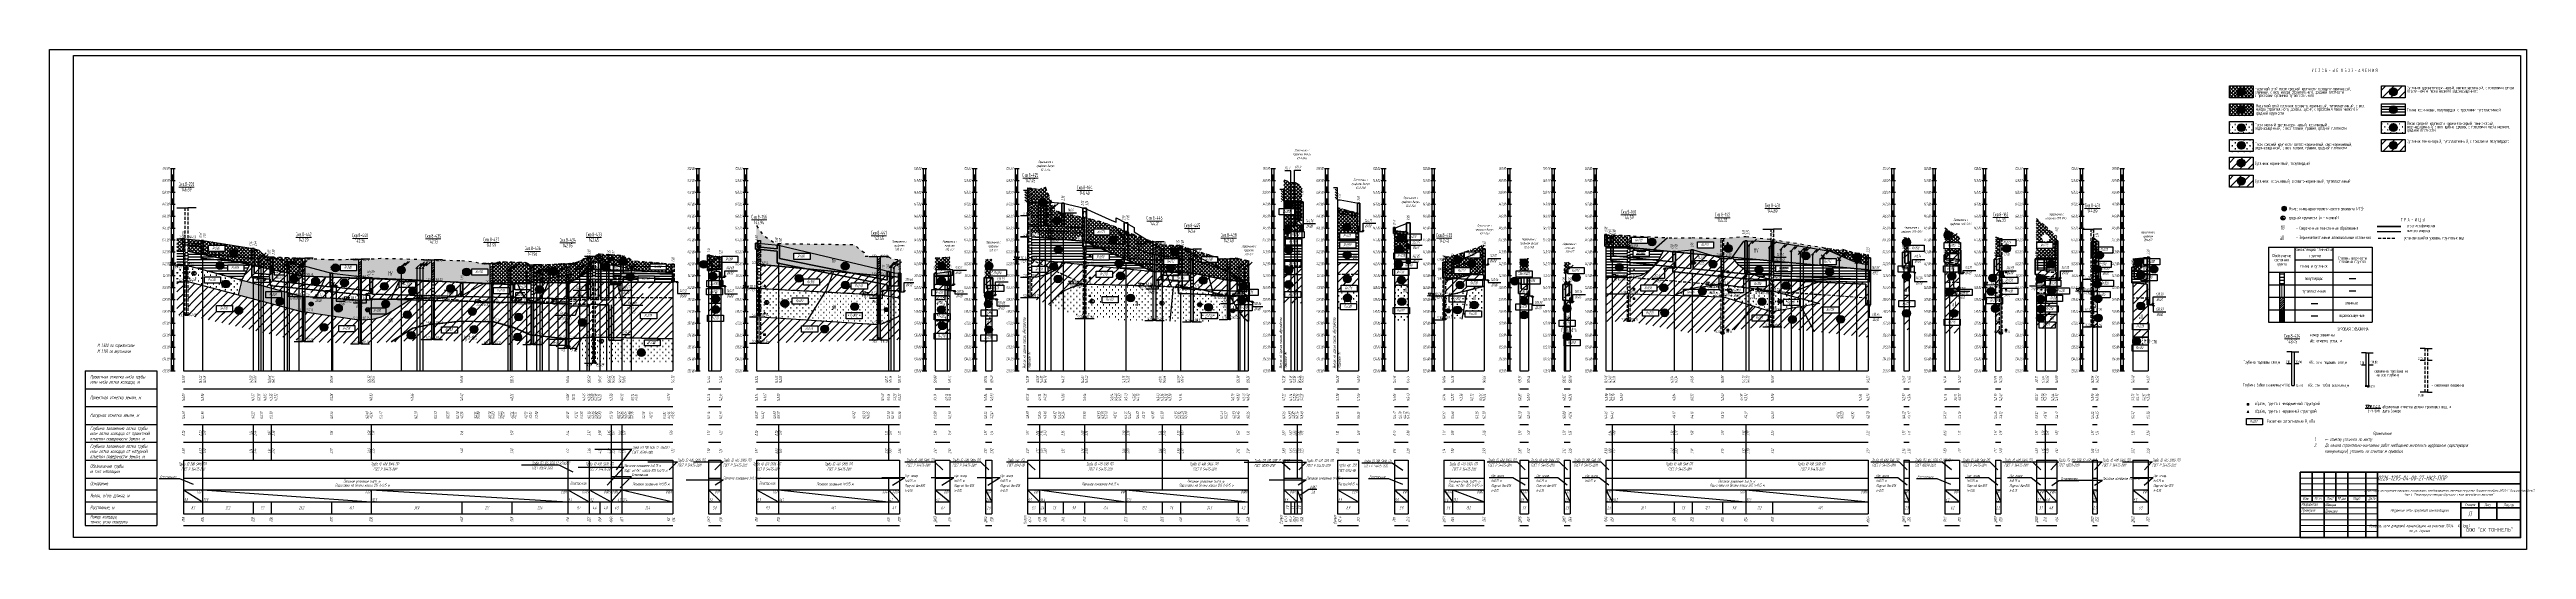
# Model space of a CAD drawing. Header units: metres. Extents: x -30 to 2050, y -671 to -251.
import ezdxf
from ezdxf import colors
from ezdxf.entities.mleader import LeaderData, LeaderLine
from ezdxf.enums import TextEntityAlignment as Align
from ezdxf.math import Vec2, Vec3

# ---------------------------------------------------------------- set-up
doc = ezdxf.new("R2010")
doc.units = ezdxf.units.M
doc.header["$LTSCALE"] = 0.2
for name, pattern in [('ACAD_ISO03W100', [30, 12, -18]), ('CONTINUA', [0]), ('штриховая', [19.05, 12.7, -6.35])]:
    doc.linetypes.add(name, pattern=pattern)
for name, color, linetype in [('Level 1', 7, 'Continuous'), ('PR_RD', 7, 'Continuous'), ('Skv', 7, 'Continuous'), ('Линейка', 7, 'Continuous'), ('МГТ_Демонтаж сети', 7, 'Continuous'), ('МГТ_ИГ_Геология', 252, 'Continuous'), ('Примыкания', 7, 'Continuous'), ('Проектная земля', 7, 'Continuous'), ('Таблица', 7, 'Continuous'), ('Трубы', 7, 'Continuous'), ('Узлы', 7, 'Continuous'), ('Футляры', 7, 'Continuous'), ('Чёрная земля', 7, 'ACAD_ISO03W100')]:
    doc.layers.add(name, color=color, linetype=linetype)
doc.layers.add('МГТ_ИГ_Вспомогательный', color=220, linetype='Continuous', lineweight=30)
doc.layers.add('МГТ_НВК_В1_СЕТЬ', color=160, linetype='CONTINUA', lineweight=60)
doc.styles.add('GOST-2.304_Type-B', font='')
doc.styles.add('SPDS', font='SPDS', dxfattribs={"width": 0.7, "oblique": 15, "height": 2.5})
doc.styles.get("Standard").update_dxf_attribs({"font": 'SPDS.shx', "width": 0.7, "oblique": 15, "height": 3})
doc.styles.add('Стиль Simplex', font='simplex.shx')
doc.styles.add('ШТАМП_СПДС', font='spds.shx', dxfattribs={"width": 0.8, "oblique": 15, "height": 2.5})
doc.styles.get('GOST-2.304_Type-B').set_extended_font_data('GOST Common')
pattern_1 = [(45, (0, -636.545), (0, 21), [9.8995, -19.799]), (45, (14, -650.545), (0, 21), [9.8995, -19.799]), (45, (0, -650.545), (0, 21), [14.142, -15.5565]), (45, (10, -640.545), (0, 21), [15.556, -14.1425]), (45, (7, -650.545), (0, 21), [19.799, -9.8995]), (45, (0, -643.545), (0, 21), [19.799, -9.8995])]
pattern_2 = [(225, (3, -650.545), (3e-16, -3), [2.1213, -2.121341]), (315, (1.5, -649.045), (3, 0), [2.1213, -2.121341]), (45, (0, -650.545), (0, 3), [2.1213, -2.121341]), (135, (1.5, -652.045), (-3, 3e-16), [2.1213, -2.121341])]
pattern_3 = [(4e-05, (730.7357, -1841.4375), (-2e-06, 2.667), [])]
pattern_4 = [(0, (-0.09, -650.545), (0, 7), [16.33, 0]), (0, (-0.09, -648.215), (0, 7), [16.33, 0]), (0, (-0.09, -645.875), (0, 7), [16.33, 0])]
pattern_5 = [(4e-05, (1220.7533, -1852.8319), (-2e-06, 2.667), [])]
pattern_6 = [(4e-05, (1274.8863, -1850.545), (-2e-06, 2.667), [])]
pattern_7 = [(4e-05, (1566.1893, -1850.545), (-2e-06, 2.667), [])]
pattern_8 = [(45, (-377.235, -1732.36), (0, 21), [9.8995, -19.79898]), (45, (-363.235, -1746.36), (0, 21), [9.8995, -19.79898]), (45, (-377.235, -1746.36), (0, 21), [14.142, -15.55648]), (45, (-367.235, -1736.36), (0, 21), [15.556, -14.14248]), (45, (-370.235, -1746.36), (0, 21), [19.799, -9.89948]), (45, (-377.235, -1739.36), (0, 21), [19.799, -9.89948])]
pattern_9 = [(225, (3, 0), (3e-16, -3), [2.1213, -2.1213407]), (315, (1.5, 1.5), (3, 0), [2.1213, -2.1213407]), (45, (0, 0), (0, 3), [2.1213, -2.1213407]), (135, (1.5, -1.5), (-3, 3e-16), [2.1213, -2.1213407])]
pattern_10 = [(0, (-0.09, 0), (0, 7), [16.33, 0]), (0, (-0.09, 2.33), (0, 7), [16.33, 0]), (0, (-0.09, 4.67), (0, 7), [16.33, 0])]
pattern_11 = [(45, (0, 14), (0, 21), [9.8995, -19.79898]), (45, (14, 0), (0, 21), [9.8995, -19.79898]), (45, (0, 0), (0, 21), [14.142, -15.55648]), (45, (10, 10), (0, 21), [15.556, -14.14248]), (45, (7, 0), (0, 21), [19.799, -9.89948]), (45, (0, 7), (0, 21), [19.799, -9.89948])]
pattern_12 = [(90, (0, 0.08), (-2.5, 2.5), [0.11, -4.89]), (45, (0, 0.19), (-2.5, 2.5), [0.113137, -3.422397]), (0, (0.08, 0.27), (2.5, 2.5), [0.11, -4.89]), (315, (0.19, 0.27), (2.5, 2.5), [0.113137, -3.422397]), (90, (0.27, 0.08), (-2.5, 2.5), [0.11, -4.89]), (45, (0.19, 0), (-2.5, 2.5), [0.113137, -3.422397]), (0, (0.08, 0), (2.5, 2.5), [0.11, -4.89]), (315, (0, 0.08), (2.5, 2.5), [0.113137, -3.422397])]
pattern_13 = [(197.87055, (4.614, 4.644), (-13.93858614, -4.643934418), [0.05431, -151.279249]), (197.87055, (2.314, 2.344), (-13.93858614, -4.643934418), [0.05431, -151.279249]), (270, (2.2626, 2.327), (4.646195, 3e-16), [0.054306, -4.589628]), (270, (4.5626, 4.627), (4.646195, 3e-16), [0.054306, -4.589628]), (342.12945, (4.563, 4.573), (130.093470641, -41.795409755), [0.05431, -151.279249]), (342.12945, (2.263, 2.273), (130.093470641, -41.795409755), [0.05431, -151.279249]), (53.95936, (4.614, 4.556), (23.2309769, 32.50754092), [0.05431, -63.120667]), (53.95936, (2.314, 2.256), (23.2309769, 32.50754092), [0.05431, -63.120667]), (126.04064, (2.3462, 2.3), (-13.93858614, 18.57573767), [0.054306, -63.120671]), (126.04064, (4.6462, 4.6), (-13.93858614, 18.57573767), [0.054306, -63.120671])]

# ---------------------------------------------------------------- blocks, each defined once
blk = doc.blocks.new('_None')
blk = doc.blocks.new('CCE')
at = {"layer": 'МГТ_ИГ_Геология', "linetype": 'Continuous', "flags": 128}
blk.add_lwpolyline([(0.24, 0.05), (0.23, 0.07), (0.21, 0.09), (0.2, 0.1), (0.17, 0.11), (0.15, 0.1), (0.13, 0.09), (0.12, 0.08), (0.11, 0.07), (0.1, 0.05), (0.1, 0.03), (0.1, 0.01), (0.1, 0), (0.1, -0.02), (0.1, -0.04), (0.11, -0.06), (0.13, -0.08), (0.14, -0.09), (0.17, -0.1), (0.19, -0.1), (0.2, -0.09), (0.23, -0.07), (0.23, -0.05), (0.24, -0.04), (0.24, -0.03)], dxfattribs=at)
at = {"layer": 'МГТ_ИГ_Геология', "linetype": 'Continuous'}
blk.add_circle((0.18, 0), 0.173, dxfattribs=at)
blk = doc.blocks.new('PR_KV')
at = {"layer": 'Level 1', "linetype": 'Continuous', "lineweight": 0}
blk.add_hatch(color=256, dxfattribs=at).paths.add_polyline_path([(-0.077, 0.075), (0.077, 0.075), (0.077, -0.075), (-0.077, -0.075)])
at = {"layer": 'Level 1', "color": 7, "linetype": 'Continuous', "lineweight": 0, "flags": 128}
blk.add_lwpolyline([(-0.077, 0.075), (0.077, 0.075), (0.077, -0.075), (-0.077, -0.075)], close=True, dxfattribs=at)
blk = doc.blocks.new('PR_TR')
at = {"layer": 'Level 1', "linetype": 'Continuous', "lineweight": 0}
blk.add_hatch(color=256, dxfattribs=at).paths.add_polyline_path([(0.07, -0.05), (-0.07, -0.05), (0, 0.09)])
at = {"layer": 'Level 1', "color": 7, "linetype": 'Continuous', "lineweight": 0, "flags": 128}
blk.add_lwpolyline([(0.07, -0.05), (-0.07, -0.05), (0, 0.09)], close=True, dxfattribs=at)
blk = doc.blocks.new('круг1')
at = {"true_color": 0xffffff}
h = blk.add_hatch(color=7, dxfattribs=at)
edge = h.paths.add_edge_path()
edge.add_arc((0, 0), 0.203, 0, 360)
at = {"color": 7, "lineweight": 0}
blk.add_circle((0, 0), 0.203, dxfattribs=at)
at = {"color": 7, "lineweight": 25, "style": 'Стиль Simplex', "width": 0.590909}
blk.add_text('1', height=0.22, dxfattribs=at).set_placement((0, 0), align=Align.MIDDLE_CENTER)
blk = doc.blocks.new('DN')
at = {"linetype": 'Continuous', "lineweight": 30, "flags": 128}
for points in [[(-0.126, -0.007), (-0.117, -0.002), (-0.073, 0.011), (-0.033, 0.011), (0.003, 0), (0.02, -0.007), (0.039, -0.019), (0.074, -0.037), (0.103, -0.043), (0.125, -0.048), (0.151, -0.043), (0.18, -0.036), (0.213, -0.019), (0.223, -0.012)], [(-0.126, -0.068), (-0.117, -0.063), (-0.073, -0.05), (-0.033, -0.05), (0.003, -0.059), (0.02, -0.067), (0.039, -0.079), (0.074, -0.098), (0.103, -0.103), (0.125, -0.108), (0.151, -0.103), (0.18, -0.095), (0.213, -0.079), (0.223, -0.072)]]:
    blk.add_lwpolyline(points, dxfattribs=at)
blk = doc.blocks.new('уке')
at = {"layer": 'МГТ_ИГ_Геология'}
blk.add_lwpolyline([(147.8, -230.2), (161.3, -230.2), (161.3, -235.5), (147.8, -235.5)], close=True, dxfattribs=at)
at = {"layer": 'МГТ_ИГ_Геология', "insert": (150.8, -231.3), "char_height": 2.5, "attachment_point": 1}
blk.add_mtext_dynamic_manual_height_columns('R=200', width=10.097, gutter_width=15, heights=[0], dxfattribs=at)
blk = doc.blocks.new('Демонтаж_В1')
at = {"layer": 'МГТ_НВК_В1_СЕТЬ', "color": 7, "linetype": 'ByBlock', "lineweight": 40, "ltscale": 0.15}
for points in [[(10856.3, -5531.5), (10860.4, -5531.5)], [(10858.4, -5529.5), (10858.4, -5533.6)]]:
    blk.add_lwpolyline(points, dxfattribs=at)
blk = doc.blocks.new('usl_1')
for p, q in [((0, 0), (3.5, 3.5)), ((2.8, 1.4), (6.4, 4.9)), ((3.5, 3.5), (2.8, 1.4))]:
    blk.add_line(p, q)
blk.add_circle((0, -0.5), 0.5)
blk = doc.blocks.new('CME')
at = {"layer": 'МГТ_ИГ_Геология', "linetype": 'Continuous', "flags": 128}
blk.add_lwpolyline([(0.1, -0.1), (0.1, 0.11), (0.18, -0.09), (0.25, 0.11), (0.25, -0.1)], dxfattribs=at)
at = {"layer": 'МГТ_ИГ_Геология', "linetype": 'Continuous'}
blk.add_circle((0.18, 0), 0.173, dxfattribs=at)
blk = doc.blocks.new('круг1_-30_2')
at = {"layer": 'МГТ_ИГ_Геология', "true_color": 0xffffff}
blk.add_hatch(color=7, dxfattribs=at).paths.add_polyline_path([(-0.33, 0, 1), (0.33, 0, 1)])
at = {"color": 7, "lineweight": 25}
blk.add_circle((0, 0), 0.327, dxfattribs=at)
at = {"color": 7, "lineweight": 25, "style": 'Стиль Simplex', "width": 0.590909}
blk.add_text('1в2', height=0.22, dxfattribs=at).set_placement((0, 0), align=Align.MIDDLE_CENTER)
blk = doc.blocks.new('круг3_-31_2')
at = {"true_color": 0xffffff}
blk.add_hatch(color=7, dxfattribs=at).paths.add_polyline_path([(-0.33, 0, 1), (0.33, 0, 1)])
at = {"color": 7, "lineweight": 25}
blk.add_circle((0, 0), 0.327, dxfattribs=at)
at = {"color": 18, "lineweight": 25, "true_color": 0x000000, "style": 'Стиль Simplex', "width": 0.590909}
blk.add_text('3б2', height=0.22, dxfattribs=at).set_placement((0, 0), align=Align.MIDDLE_CENTER)
blk = doc.blocks.new('круг3_-30_2')
at = {"true_color": 0xffffff}
blk.add_hatch(color=7, dxfattribs=at).paths.add_polyline_path([(-0.33, 0, 1), (0.33, 0, 1)])
at = {"color": 7, "lineweight": 25}
blk.add_circle((0, 0), 0.327, dxfattribs=at)
at = {"color": 7, "lineweight": 25, "style": 'Стиль Simplex', "width": 0.590909}
blk.add_text('3в2', height=0.22, dxfattribs=at).set_placement((0, 0), align=Align.MIDDLE_CENTER)
blk = doc.blocks.new('круг3_-26_2')
at = {"true_color": 0xffffff}
blk.add_hatch(color=7, dxfattribs=at).paths.add_polyline_path([(-0.33, 0, 1), (0.33, 0, 1)])
at = {"color": 7, "lineweight": 25}
blk.add_circle((0, 0), 0.327, dxfattribs=at)
at = {"color": 7, "lineweight": 25, "style": 'Стиль Simplex', "width": 0.590909}
blk.add_text('3ж2', height=0.22, dxfattribs=at).set_placement((0, 0), align=Align.MIDDLE_CENTER)
blk = doc.blocks.new('круг3_-26_3')
at = {"true_color": 0xffffff}
blk.add_hatch(color=7, dxfattribs=at).paths.add_polyline_path([(-0.33, 0, 1), (0.33, 0, 1)])
at = {"color": 7, "lineweight": 25}
blk.add_circle((0, 0), 0.327, dxfattribs=at)
at = {"color": 7, "lineweight": 25, "style": 'Стиль Simplex', "width": 0.590909}
blk.add_text('3ж3', height=0.22, dxfattribs=at).set_placement((0, 0), align=Align.MIDDLE_CENTER)
blk = doc.blocks.new('круг14_-26_3')
at = {"true_color": 0xffffff}
blk.add_hatch(color=7, dxfattribs=at).paths.add_polyline_path([(-0.33, 0, 1), (0.33, 0, 1)])
at = {"color": 7, "lineweight": 25}
blk.add_circle((0, 0), 0.327, dxfattribs=at)
at = {"color": 18, "lineweight": 25, "true_color": 0x000000, "style": 'Стиль Simplex', "width": 0.590909}
blk.add_text('14ж3', height=0.22, dxfattribs=at).set_placement((0, 0), align=Align.MIDDLE_CENTER)
blk = doc.blocks.new('круг14_-30_2')
at = {"true_color": 0xffffff}
blk.add_hatch(color=7, dxfattribs=at).paths.add_polyline_path([(-0.33, 0, 1), (0.33, 0, 1)])
at = {"color": 7, "lineweight": 25}
blk.add_circle((0, 0), 0.327, dxfattribs=at)
at = {"color": 18, "lineweight": 25, "true_color": 0x000000, "style": 'Стиль Simplex', "width": 0.590909}
blk.add_text('14в2', height=0.22, dxfattribs=at).set_placement((0, 0), align=Align.MIDDLE_CENTER)
blk = doc.blocks.new('круг3_-25_2')
at = {"true_color": 0xffffff}
blk.add_hatch(color=7, dxfattribs=at).paths.add_polyline_path([(-0.33, 0, 1), (0.33, 0, 1)])
at = {"color": 7, "lineweight": 25}
blk.add_circle((0, 0), 0.327, dxfattribs=at)
at = {"color": 18, "lineweight": 25, "true_color": 0x000000, "style": 'Стиль Simplex', "width": 0.590909}
blk.add_text('3з2', height=0.22, dxfattribs=at).set_placement((0, 0), align=Align.MIDDLE_CENTER)
blk = doc.blocks.new('круг1_-26_3')
at = {"true_color": 0xffffff}
blk.add_hatch(color=7, dxfattribs=at).paths.add_polyline_path([(-0.33, 0, 1), (0.33, 0, 1)])
at = {"color": 7, "lineweight": 25}
blk.add_circle((0, 0), 0.327, dxfattribs=at)
at = {"color": 7, "lineweight": 25, "style": 'Стиль Simplex', "width": 0.590909}
blk.add_text('1ж3А', height=0.22, dxfattribs=at).set_placement((0, 0), align=Align.MIDDLE_CENTER)
blk = doc.blocks.new('круг3_-26_4')
at = {"true_color": 0xffffff}
blk.add_hatch(color=7, dxfattribs=at).paths.add_polyline_path([(-0.33, 0, 1), (0.33, 0, 1)])
at = {"color": 7, "lineweight": 25}
blk.add_circle((0, 0), 0.327, dxfattribs=at)
at = {"color": 18, "lineweight": 25, "true_color": 0x000000, "style": 'Стиль Simplex', "width": 0.590909}
blk.add_text('3ж4', height=0.22, dxfattribs=at).set_placement((0, 0), align=Align.MIDDLE_CENTER)
blk = doc.blocks.new('1233423')
at = {"layer": 'МГТ_ИГ_Геология'}
blk.add_lwpolyline([(116.6, 413.8), (130.1, 413.8), (130.1, 408.5), (116.6, 408.5)], close=True, dxfattribs=at)
at = {"layer": 'МГТ_ИГ_Геология', "insert": (119.6, 412.7), "char_height": 2.5, "attachment_point": 1}
blk.add_mtext_dynamic_manual_height_columns('R=399', width=10.097, gutter_width=15, heights=[0], dxfattribs=at)
blk = doc.blocks.new('234454')
at = {"layer": 'МГТ_ИГ_Геология'}
blk.add_lwpolyline([(116.6, 423.5), (130.1, 423.5), (130.1, 418.2), (116.6, 418.2)], close=True, dxfattribs=at)
at = {"layer": 'МГТ_ИГ_Геология', "insert": (119.6, 422.4), "char_height": 2.5, "attachment_point": 1}
blk.add_mtext_dynamic_manual_height_columns('R=278', width=10.097, gutter_width=15, heights=[0], dxfattribs=at)
blk = doc.blocks.new('23434')
at = {"layer": 'МГТ_ИГ_Геология'}
blk.add_lwpolyline([(116.6, 442.6), (130.1, 442.6), (130.1, 437.3), (116.6, 437.3)], close=True, dxfattribs=at)
at = {"layer": 'МГТ_ИГ_Геология', "insert": (119.6, 441.5), "char_height": 2.5, "attachment_point": 1}
blk.add_mtext_dynamic_manual_height_columns('R=400', width=10.097, gutter_width=15, heights=[0], dxfattribs=at)
blk = doc.blocks.new('2432')
at = {"layer": 'МГТ_ИГ_Геология'}
blk.add_lwpolyline([(116.6, 433.4), (130.1, 433.4), (130.1, 428.1), (116.6, 428.1)], close=True, dxfattribs=at)
at = {"layer": 'МГТ_ИГ_Геология', "insert": (119.6, 432.3), "char_height": 2.5, "attachment_point": 1}
blk.add_mtext_dynamic_manual_height_columns('R=336', width=10.097, gutter_width=15, heights=[0], dxfattribs=at)
blk = doc.blocks.new('1321')
at = {"layer": 'МГТ_ИГ_Геология'}
blk.add_lwpolyline([(116.6, 460.3), (130.1, 460.3), (130.1, 455), (116.6, 455)], close=True, dxfattribs=at)
at = {"layer": 'МГТ_ИГ_Геология', "insert": (119.6, 459.2), "char_height": 2.5, "attachment_point": 1}
blk.add_mtext_dynamic_manual_height_columns('R=273', width=10.097, gutter_width=15, heights=[0], dxfattribs=at)
blk = doc.blocks.new('400')
at = {"layer": 'МГТ_ИГ_Геология'}
blk.add_lwpolyline([(0, 5.3), (13.4, 5.3), (13.4, 0), (0, 0)], close=True, dxfattribs=at)
at = {"layer": 'МГТ_ИГ_Геология', "insert": (3, 4.2), "char_height": 2.5, "attachment_point": 1}
blk.add_mtext_dynamic_manual_height_columns('R=400', width=10.097, gutter_width=15, heights=[0], dxfattribs=at)
blk = doc.blocks.new('268')
at = {"layer": 'МГТ_ИГ_Геология'}
blk.add_lwpolyline([(0, 5.3), (13.4, 5.3), (13.4, 0), (0, 0)], close=True, dxfattribs=at)
at = {"layer": 'МГТ_ИГ_Геология', "insert": (3, 4.2), "char_height": 2.5, "attachment_point": 1}
blk.add_mtext_dynamic_manual_height_columns('R=268', width=10.097, gutter_width=15, heights=[0], dxfattribs=at)
blk = doc.blocks.new('200')
at = {"layer": 'МГТ_ИГ_Геология'}
blk.add_lwpolyline([(0, 5.3), (13.4, 5.3), (13.4, 0), (0, 0)], close=True, dxfattribs=at)
at = {"layer": 'МГТ_ИГ_Геология', "insert": (3, 4.2), "char_height": 2.5, "attachment_point": 1}
blk.add_mtext_dynamic_manual_height_columns('R=200', width=10.097, gutter_width=15, heights=[0], dxfattribs=at)
blk = doc.blocks.new('221')
at = {"layer": 'МГТ_ИГ_Геология'}
blk.add_lwpolyline([(0, 5.3), (13.4, 5.3), (13.4, 0), (0, 0)], close=True, dxfattribs=at)
at = {"layer": 'МГТ_ИГ_Геология', "insert": (3, 4.2), "char_height": 2.5, "attachment_point": 1}
blk.add_mtext_dynamic_manual_height_columns('R=221', width=10.097, gutter_width=15, heights=[0], dxfattribs=at)

msp = doc.modelspace()

# ---------------------------------------------------------------- hatches: boundary and pattern name
at = {"layer": 'МГТ_ИГ_Геология'}
h = msp.add_hatch(dxfattribs=at)
h.set_pattern_fill('GR24', color=256, scale=10, style=0, pattern_type=2)
h.set_pattern_definition([(225, (-374.2347, -1746.3602), (3e-16, -3), [2.1213, -2.1213407]), (315, (-375.7347, -1744.8602), (3, 0), [2.1213, -2.1213407]), (45, (-377.2347, -1746.3602), (0, 3), [2.1213, -2.1213407]), (135, (-375.7347, -1747.8602), (-3, 3e-16), [2.1213, -2.1213407])])
h.paths.add_polyline_path([(1800.5, -281.1), (1820.5, -281.1), (1820.5, -291.1), (1800.5, -291.1)])
h = msp.add_hatch(dxfattribs=at)
h.set_pattern_fill('GR38', color=256, scale=10, style=0, pattern_type=2)
h.set_pattern_definition([(45, (1719.855, -1641.06), (0, 21), [9.8995, -19.799]), (45, (1733.855, -1655.06), (0, 21), [9.8995, -19.799]), (45, (1719.855, -1655.06), (0, 21), [14.142, -15.5565]), (45, (1729.855, -1645.06), (0, 21), [15.556, -14.1425]), (45, (1726.855, -1655.06), (0, 21), [19.799, -9.8995]), (45, (1719.855, -1648.06), (0, 21), [19.799, -9.8995])])
h.paths.add_polyline_path([(1928.2, -281.1), (1948.2, -281.1), (1948.2, -291.1), (1928.2, -291.1)])
h = msp.add_hatch(dxfattribs=at)
h.set_pattern_fill('GR24', color=256, scale=10, style=0, pattern_type=2)
h.set_pattern_definition([(225, (-374.2347, -1731.3602), (3e-16, -3), [2.1213, -2.1213407]), (315, (-375.7347, -1729.8602), (3, 0), [2.1213, -2.1213407]), (45, (-377.2347, -1731.3602), (0, 3), [2.1213, -2.1213407]), (135, (-375.7347, -1732.8602), (-3, 3e-16), [2.1213, -2.1213407])])
h.paths.add_polyline_path([(1800.5, -296.1), (1820.5, -296.1), (1820.5, -306.1), (1800.5, -306.1)])
h = msp.add_hatch(dxfattribs=at)
h.set_pattern_fill('GR29', color=256, scale=10, style=0, pattern_type=2)
h.set_pattern_definition([(197.87055, (95.65074, -480.53296), (-13.93858614, -4.643934418), [0.05431, -151.279249]), (197.87055, (93.35074, -482.83296), (-13.93858614, -4.643934418), [0.05431, -151.279249]), (270, (93.2993, -482.8498), (4.646195, 3e-16), [0.054306, -4.589628]), (270, (95.5993, -480.5498), (4.646195, 3e-16), [0.054306, -4.589628]), (342.12945, (95.59974, -480.60396), (130.093470641, -41.795409755), [0.05431, -151.279249]), (342.12945, (93.29974, -482.90396), (130.093470641, -41.795409755), [0.05431, -151.279249]), (53.95936, (95.65074, -480.62096), (23.2309769, 32.50754092), [0.05431, -63.120667]), (53.95936, (93.35074, -482.92096), (23.2309769, 32.50754092), [0.05431, -63.120667]), (126.04064, (93.38294, -482.87696), (-13.93858614, 18.57573767), [0.054306, -63.120671]), (126.04064, (95.68294, -480.57696), (-13.93858614, 18.57573767), [0.054306, -63.120671])])
h.paths.add_polyline_path([(1820.5, -311.1), (1800.5, -311.1), (1800.5, -321.1), (1820.5, -321.1)])
h.paths.add_polyline_path([(1806.6, -315.5, -1), (1813.1, -315.5, -1)], flags=16)
h = msp.add_hatch(dxfattribs=at)
h.set_pattern_fill('GR07', color=256, scale=10, style=0, pattern_type=2)
h.set_pattern_definition([(0, (-249.681, -1656.36), (0, 7), [16.33, 0]), (0, (-249.681, -1654.03), (0, 7), [16.33, 0]), (0, (-249.681, -1651.69), (0, 7), [16.33, 0])])
h.paths.add_polyline_path([(1928.2, -296.1), (1948.2, -296.1), (1948.2, -306.1), (1928.2, -306.1)])
h = msp.add_hatch(dxfattribs=at)
h.set_pattern_fill('GR28', color=256, scale=10, style=0, pattern_type=2)
h.set_pattern_definition([(90, (1695.884, -1630.4802), (-2.5, 2.5), [0.11, -4.89]), (45, (1695.884, -1630.3702), (-2.5, 2.5), [0.113137, -3.422397]), (0, (1695.964, -1630.2902), (2.5, 2.5), [0.11, -4.89]), (315, (1696.074, -1630.2902), (2.5, 2.5), [0.113137, -3.422397]), (90, (1696.154, -1630.4802), (-2.5, 2.5), [0.11, -4.89]), (45, (1696.074, -1630.5602), (-2.5, 2.5), [0.113137, -3.422397]), (0, (1695.964, -1630.5602), (2.5, 2.5), [0.11, -4.89]), (315, (1695.884, -1630.4802), (2.5, 2.5), [0.113137, -3.422397])])
h.paths.add_polyline_path([(1928.2, -311.1), (1948.2, -311.1), (1948.2, -321.1), (1928.2, -321.1)])
h = msp.add_hatch(dxfattribs=at)
h.set_pattern_fill('GR28', color=256, scale=10, style=0, pattern_type=2)
h.set_pattern_definition([(90, (-377.2347, -1746.2802), (-2.5, 2.5), [0.11, -4.89]), (45, (-377.2347, -1746.1702), (-2.5, 2.5), [0.113137, -3.422397]), (0, (-377.1547, -1746.0902), (2.5, 2.5), [0.11, -4.89]), (315, (-377.0447, -1746.0902), (2.5, 2.5), [0.113137, -3.422397]), (90, (-376.9647, -1746.2802), (-2.5, 2.5), [0.11, -4.89]), (45, (-377.0447, -1746.3602), (-2.5, 2.5), [0.113137, -3.422397]), (0, (-377.1547, -1746.3602), (2.5, 2.5), [0.11, -4.89]), (315, (-377.2347, -1746.2802), (2.5, 2.5), [0.113137, -3.422397])])
h.paths.add_polyline_path([(1800.5, -326.1), (1820.5, -326.1), (1820.5, -336.1), (1800.5, -336.1)])
h = msp.add_hatch(dxfattribs=at)
h.set_pattern_fill('GR38', color=256, scale=10, style=0, pattern_type=2)
h.set_pattern_definition([(45, (1565.884, -1721.56), (0, 21), [9.8995, -19.79898]), (45, (1579.884, -1735.56), (0, 21), [9.8995, -19.79898]), (45, (1565.884, -1735.56), (0, 21), [14.142, -15.55648]), (45, (1575.884, -1725.56), (0, 21), [15.556, -14.14248]), (45, (1572.884, -1735.56), (0, 21), [19.799, -9.89948]), (45, (1565.884, -1728.56), (0, 21), [19.799, -9.89948])])
h.paths.add_polyline_path([(1928.2, -326.1), (1948.2, -326.1), (1948.2, -336.1), (1928.2, -336.1)])
h = msp.add_hatch(dxfattribs=at)
h.set_pattern_fill('GR38', color=256, scale=10, style=0, pattern_type=2)
h.set_pattern_definition(pattern_8)
h.paths.add_polyline_path([(1800.5, -341.1), (1820.5, -341.1), (1820.5, -351.1), (1800.5, -351.1)])
h = msp.add_hatch(dxfattribs=at)
h.set_pattern_fill('GR24', color=256, scale=10, style=0, pattern_type=2)
h.set_pattern_definition(pattern_2)
h.paths.add_polyline_path([(792.5, -366.9), (793.5, -366.9), (791.2, -366.6), (791.6, -389.9), (792.5, -389.9)])
h = msp.add_hatch(dxfattribs=at)
h.set_pattern_fill('CONSIST', color=256, scale=0.42, style=0, pattern_type=2)
h.set_pattern_definition([(45, (730.7357, -1841.4375), (-0.9429269, 0.9429269), [])])
h.paths.add_polyline_path([(792.5, -366.9), (794.5, -366.9), (794.5, -389.9), (792.5, -389.9)])
h = msp.add_hatch(dxfattribs=at)
h.set_pattern_fill('GR24', color=256, scale=10, style=0, pattern_type=2)
h.set_pattern_definition(pattern_2)
h.paths.add_polyline_path([(814.1, -385.4), (806.1, -365.8), (801.2, -368), (794.5, -367.1), (794.5, -389.9), (806.1, -389.7), (820.5, -388)])
h.paths.add_polyline_path([(800.2, -379.1, -1), (806.7, -379.1, -1)], flags=16)
h.paths.add_polyline_path([(801.4, -380.8), (805.5, -380.8), (805.5, -377.5), (801.4, -377.5)], flags=8)
h.paths.add_polyline_path([(795, -390), (802, -390), (802, -386.7), (795, -386.7)], flags=9)
h = msp.add_hatch(dxfattribs=at)
h.set_pattern_fill('GR24', color=256, scale=10, style=0, pattern_type=2)
h.set_pattern_definition(pattern_9)
h.paths.add_polyline_path([(1021.6, -365.8), (1017.6, -363.1), (1015.5, -361.9), (1012.5, -362.2), (1006.5, -360), (1006.5, -384.2), (1010.5, -384.2, -0.383362), (1007.5, -380.9, -1), (1014.1, -380.9, -0.383362), (1011.2, -384.2), (1016.1, -384.2), (1016.1, -389.5), (1006.5, -389.5), (1006.5, -389.7), (1021.6, -389.7)])
h.paths.add_polyline_path([(1021.6, -389.7), (1006.5, -389.7), (1006.5, -408.9), (1021.6, -408.9), (1021.6, -408.7), (1010.3, -408.7), (1010.3, -405.7, -0.348429), (1008.3, -403.2, -1), (1013.4, -403.2, -0.022286), (1013.4, -403.4), (1021.6, -403.4)])
h.paths.add_polyline_path([(1007.9, -397.3), (1012.8, -397.3), (1012.8, -391.3), (1007.9, -391.3)], flags=24)
h = msp.add_hatch(dxfattribs=at)
h.set_pattern_fill('GR38', color=256, scale=10, style=0, pattern_type=2)
h.set_pattern_definition(pattern_8)
h.paths.add_polyline_path([(1800.5, -356.1), (1820.5, -356.1), (1820.5, -366.1), (1800.5, -366.1)])
h = msp.add_hatch(dxfattribs=at)
h.set_pattern_fill('GR24', color=256, scale=10, style=0, pattern_type=2)
h.set_pattern_definition(pattern_2)
h.paths.add_polyline_path([(792.5, -389.9), (791.6, -389.9), (791.8, -407.9), (792.5, -407.9)])
h = msp.add_hatch(dxfattribs=at)
h.set_pattern_fill('GR24', color=256, scale=10, style=0, pattern_type=2)
h.set_pattern_definition(pattern_2)
h.paths.add_polyline_path([(838.2, -391.4), (821.1, -388.1), (820.5, -388), (806.1, -389.7), (794.5, -389.9), (794.5, -407.9), (838.2, -411.5)])
edge = h.paths.add_edge_path(flags=16)
edge.add_arc((818, -400.4), 0.191, 0, 360)
h.paths.add_polyline_path([(820.9, -402), (820.9, -398.7)], flags=16)
h.paths.add_polyline_path([(832.7, -411.6), (837.7, -411.6), (837.7, -408.3), (832.7, -408.3)])
h.paths.add_polyline_path([(795, -408), (802.3, -408), (802.3, -404.7), (795, -404.7)], flags=17)
h = msp.add_hatch(dxfattribs=at)
h.set_pattern_fill('GR24', color=256, scale=10, style=0, pattern_type=2)
h.set_pattern_definition(pattern_9)
h.paths.add_polyline_path([(876.9, -415.9), (865, -399.3), (864.8, -399.2), (855.1, -395.8), (854.5, -395.5), (853.4, -395.2), (843.8, -392.8), (844.4, -394), (843, -394), (843.6, -392.7), (840.2, -391.8), (840.2, -412), (896.9, -437), (896.9, -423.1)])
h.paths.add_polyline_path([(860.7, -410.8, -1), (865.7, -410.8, -1)], flags=16)
h.paths.add_polyline_path([(860.4, -406.5), (847, -406.5), (847, -401.2), (860.4, -401.2)], flags=16)
h.paths.add_polyline_path([(844.4, -408), (843, -408), (843.7, -406.6)], flags=16)
h.paths.add_polyline_path([(896.4, -411.6), (888.7, -409.1), (883.6, -407.2), (875.4, -403.8), (873.9, -403.2), (865, -399.3), (876.9, -415.9), (896.9, -423.1), (896.9, -412.1), (897.9, -412.1)])
h.paths.add_polyline_path([(928.5, -418.4), (929.5, -418.4), (924.1, -416.8), (922.3, -416.1), (921, -415.6), (919.6, -415.2), (917.4, -415), (904.4, -414.7), (898.9, -412.5), (898.9, -423.1), (928.5, -427.4)])
h.paths.add_polyline_path([(911.5, -420.2, -1), (918, -420.2, -1)], flags=16)
h.paths.add_polyline_path([(928.5, -427.4), (898.9, -423.1), (898.9, -437.1), (928.5, -438.4)])
h.paths.add_polyline_path([(905.2, -431.3), (905.2, -426), (918.6, -426), (918.6, -431.3)], flags=16)
h.paths.add_polyline_path([(930.5, -427.4), (930.5, -438.4), (957.6, -444), (959.2, -444.2), (959.2, -436.4)])
h.paths.add_polyline_path([(959.2, -426.5), (957.8, -426.8), (954.3, -426.3), (950.9, -425.2), (950.9, -429.6), (937.4, -429.6), (959.2, -436.4)])
h.paths.add_polyline_path([(930.5, -418.8), (930.5, -427.4), (937.4, -429.6), (937.4, -424.3), (948, -424.3)])
h.paths.add_polyline_path([(961.2, -436.4), (961.2, -444.4), (972.8, -445.7)])
h.paths.add_polyline_path([(880.6, -427.8), (885.5, -427.8), (885.5, -421.8), (880.6, -421.8)], flags=24)
h.paths.add_polyline_path([(891.4, -437.2), (896.4, -437.2), (896.4, -433.9), (891.4, -433.9)], flags=9)
h.paths.add_polyline_path([(891.9, -423.2), (896.4, -423.2), (896.4, -419.9), (891.9, -419.9)], flags=24)
h.paths.add_polyline_path([(840.6, -411.6), (847.9, -411.6), (847.9, -408.3), (840.6, -408.3)], flags=24)
h.paths.add_polyline_path([(891.4, -414.2), (896.4, -414.2), (896.4, -410.9), (891.4, -410.9)], flags=24)
h.paths.add_polyline_path([(923, -427.5), (928, -427.5), (928, -424.2), (923, -424.2)], flags=24)
h.paths.add_polyline_path([(923, -420.5), (928, -420.5), (928, -417.2), (923, -417.2)], flags=24)
h.paths.add_polyline_path([(899.3, -423.2), (906.1, -423.2), (906.1, -419.9), (899.3, -419.9)], flags=24)
h.paths.add_polyline_path([(899.3, -414.2), (906.1, -414.2), (906.1, -410.9), (899.3, -410.9)], flags=9)
h.paths.add_polyline_path([(923, -438.5), (928, -438.5), (928, -435.2), (923, -435.2)], flags=9)
h.paths.add_polyline_path([(899.3, -437.2), (905.8, -437.2), (905.8, -433.9), (899.3, -433.9)], flags=25)
h.paths.add_polyline_path([(953.9, -444.4), (958.7, -444.4), (958.7, -441.1), (953.9, -441.1)], flags=9)
h.paths.add_polyline_path([(953.9, -436.4), (958.7, -436.4), (958.7, -433.1), (953.9, -433.1)], flags=24)
h.paths.add_polyline_path([(930.9, -438.5), (937.4, -438.5), (937.4, -435.2), (930.9, -435.2)], flags=24)
h.paths.add_polyline_path([(953.6, -428.4), (958.7, -428.4), (958.7, -425.1), (953.6, -425.1)], flags=9)
h.paths.add_polyline_path([(930.9, -427.5), (937.7, -427.5), (937.7, -424.2), (930.9, -424.2)], flags=24)
h.paths.add_polyline_path([(930.9, -420.5), (937.7, -420.5), (937.7, -417.2), (930.9, -417.2)], flags=9)
h.paths.add_polyline_path([(961.6, -444.4), (968.9, -444.4), (968.9, -441.1), (961.6, -441.1)], flags=24)
h.paths.add_polyline_path([(908.5, -435.9), (914.4, -435.9), (914.4, -432.6), (908.5, -432.6)], flags=24)
edge = h.paths.add_edge_path(flags=16)
edge.add_arc((911.5, -434.3), 3.27, 0, 360)
h = msp.add_hatch(dxfattribs=at)
h.set_pattern_fill('GR24', color=256, scale=10, style=0, pattern_type=2)
h.set_pattern_definition(pattern_9)
h.paths.add_polyline_path([(1069.3, -388.1), (1051.6, -383.2), (1051.6, -410.1), (1069.3, -410.1)])
h.paths.add_polyline_path([(1066.8, -404.5), (1066.8, -409.8), (1053.4, -409.8), (1053.4, -404.5)], flags=16)
h.paths.add_polyline_path([(1055.6, -409), (1063.2, -409), (1064.3, -405), (1056.6, -405)], flags=8)
h.paths.add_polyline_path([(1057, -397.3), (1061.9, -397.3), (1061.9, -391.3), (1057, -391.3)], flags=24)
edge = h.paths.add_edge_path(flags=16)
edge.add_arc((1059.4, -399.8), 3.27, 0, 360)
h = msp.add_hatch(dxfattribs=at)
h.set_pattern_fill('GR24', color=256, scale=10, style=0, pattern_type=2)
h.set_pattern_definition(pattern_9)
h.paths.add_polyline_path([(1655.5, -407.5), (1645.9, -398.7), (1638.5, -392.5), (1638.5, -426), (1655.5, -426)])
h.paths.add_polyline_path([(1639, -417.7), (1639, -412.4), (1652.4, -412.4), (1652.4, -417.7)], flags=16)
h.paths.add_polyline_path([(1642.9, -408.8, -1), (1649.4, -408.8, -1)], flags=16)
h.paths.add_polyline_path([(1643.3, -410.5), (1649.1, -410.5), (1649.1, -407.2), (1643.3, -407.2)], flags=24)
h.paths.add_polyline_path([(1641.1, -416.9), (1648.8, -416.9), (1649.9, -412.9), (1642.2, -412.9)], flags=8)
h.paths.add_polyline_path([(1649.6, -423.6), (1654.5, -423.6), (1654.5, -417.6), (1649.6, -417.6)], flags=24)
at = {"layer": 'МГТ_ИГ_Геология', "lineweight": 20}
h = msp.add_hatch(dxfattribs=at)
h.set_pattern_fill('GR24', color=256, scale=10, style=0, pattern_type=2)
h.set_pattern_definition([(225, (2.6834, -650.545), (3e-16, -3), [2.1213, -2.12134]), (315, (1.1834, -649.045), (3, 0), [2.1213, -2.12134]), (45, (-0.3166, -650.545), (0, 3), [2.1213, -2.12134]), (135, (1.1834, -652.045), (-3, 3e-16), [2.1213, -2.12134])])
h.paths.add_polyline_path([(84, -409.8), (82.5, -409.6), (77, -409.6), (77, -419.9), (84, -420)])
at = {"layer": 'МГТ_ИГ_Геология'}
h = msp.add_hatch(dxfattribs=at)
h.set_pattern_fill('GR24', color=256, scale=10, style=0, pattern_type=2)
h.set_pattern_definition(pattern_9)
h.paths.add_polyline_path([(98.4, -410.9), (86, -409.9), (86, -420), (182.4, -440.9), (182.7, -425.8), (156.3, -425), (151, -424.2), (145.7, -419.2), (140.9, -417.8)])
h.paths.add_polyline_path([(103.6, -415), (117.1, -415), (117.1, -420.3), (103.6, -420.3)], flags=16)
h.paths.add_polyline_path([(127.9, -421.6, -1), (121.3, -421.6, -1)], flags=16)
h.paths.add_polyline_path([(122.5, -423.3), (126.7, -423.3), (126.7, -420), (122.5, -420)], flags=8)
h.paths.add_polyline_path([(105.8, -419.4), (113.4, -419.4), (114.4, -415.5), (106.9, -415.5)], flags=8)
h.paths.add_polyline_path([(177.2, -440.9), (182, -440.9), (182, -437.6), (177.2, -437.6)], flags=9)
h.paths.add_polyline_path([(176.9, -427.9), (182, -427.9), (182, -424.6), (176.9, -424.6)], flags=24)
h = msp.add_hatch(dxfattribs=at)
h.set_pattern_fill('GR24', color=256, scale=10, style=0, pattern_type=2)
h.set_pattern_definition(pattern_9)
h.paths.add_polyline_path([(654.1, -421.2), (645.3, -414.4), (582.1, -413.6), (580.6, -414.2), (568.9, -406.3), (563.6, -398.5), (563.6, -431.1), (564.9, -431.1), (564.9, -411.1), (566.9, -411.1), (566.9, -431.1), (570.3, -431.5), (570.4, -431.2), (570.6, -431.5), (665.4, -440.5), (665.4, -424.5), (654.1, -424)], flags=17)
h.paths.add_polyline_path([(595.1, -421.7), (608.6, -421.7), (608.6, -427), (595.1, -427)], flags=16)
h.paths.add_polyline_path([(641.3, -432.5, -1), (634.8, -432.5, -1)], flags=16)
h.paths.add_polyline_path([(628.2, -437), (621.6, -454.2), (653.8, -455.9), (652.9, -454.2), (655.5, -454.2), (654.5, -455.9), (665.4, -456.5), (658.4, -456.5), (654.2, -456.5), (653.8, -455.9), (621.6, -454.2), (628.2, -437), (570.6, -431.5), (571.1, -432.6), (569.7, -432.6), (570.4, -431.2), (570.6, -431.5)], flags=16)
h.paths.add_polyline_path([(641.6, -448.3, -1), (635, -448.3, -1)], flags=16)
h.paths.add_polyline_path([(649.4, -466.5, -1), (642.8, -466.5, -1)], flags=16)
h.paths.add_polyline_path([(666.4, -492.5), (666.4, -492.5), (666.4, -492.5), (666.4, -493.1), (666.4, -493.1), (666.4, -493.1)], flags=16)
h.paths.add_polyline_path([(624.2, -485.4, -1), (617.7, -485.4, -1)], flags=16)
h.paths.add_polyline_path([(602.6, -442.8, -1), (596.1, -442.8, -1)], flags=16)
h.paths.add_polyline_path([(590.8, -463.9, -1), (584.2, -463.9, -1)], flags=16)
h.paths.add_polyline_path([(571.1, -449.6), (569.7, -449.6), (570.4, -448.2)], flags=16)
h.paths.add_polyline_path([(571.1, -472.6), (569.7, -472.6), (570.4, -471.2)], flags=16)
h.paths.add_polyline_path([(571.2, -489.4), (571.2, -490.9), (569.7, -490.9), (569.7, -489.4)], flags=16)
h.paths.add_polyline_path([(636, -434.2), (640.1, -434.2), (640.1, -430.9), (636, -430.9)], flags=8)
h.paths.add_polyline_path([(597.3, -426.1), (604.9, -426.1), (605.9, -422.2), (598.4, -422.2)], flags=8)
h.paths.add_polyline_path([(660.1, -440.6), (664.9, -440.6), (664.9, -437.3), (660.1, -437.3)], flags=24)
h.paths.add_polyline_path([(660.1, -425.6), (664.9, -425.6), (664.9, -422.3), (660.1, -422.3)], flags=24)
h.paths.add_polyline_path([(567.4, -431.2), (574.5, -431.2), (574.5, -427.9), (567.4, -427.9)], flags=24)
h.paths.add_polyline_path([(559.4, -431.2), (564.5, -431.2), (564.5, -427.9), (559.4, -427.9)], flags=9)
h.paths.add_polyline_path([(618.6, -487.1), (623.2, -487.1), (623.2, -483.8), (618.6, -483.8)], flags=8)
h.paths.add_polyline_path([(585.3, -465.5), (589.7, -465.5), (589.7, -462.2), (585.3, -462.2)], flags=8)
h.paths.add_polyline_path([(597, -444.5), (601.6, -444.5), (601.6, -441.2), (597, -441.2)], flags=8)
h.paths.add_polyline_path([(643.9, -468.1), (648.3, -468.1), (648.3, -464.8), (643.9, -464.8)], flags=8)
h.paths.add_polyline_path([(636, -450), (640.6, -450), (640.6, -446.7), (636, -446.7)], flags=8)
h.paths.add_polyline_path([(603.8, -487.1), (611.4, -487.1), (612.5, -483.2), (604.9, -483.2)], flags=8)
h.paths.add_polyline_path([(645.5, -451), (653.1, -451), (654.2, -447.1), (646.6, -447.1)], flags=8)
h.paths.add_polyline_path([(595.9, -463.5), (603.6, -463.5), (604.6, -459.8), (596.9, -459.8)], flags=8)
h.paths.add_polyline_path([(605.3, -447.8), (612.9, -447.8), (614, -443.9), (606.4, -443.9)], flags=8)
h.paths.add_polyline_path([(667.8, -481.6), (675.1, -481.6), (675.1, -478.3), (667.8, -478.3)], flags=24)
h.paths.add_polyline_path([(667.8, -440.6), (675.1, -440.6), (675.1, -437.3), (667.8, -437.3)], flags=24)
h.paths.add_polyline_path([(667.8, -425.6), (675.1, -425.6), (675.1, -422.3), (667.8, -422.3)], flags=24)
h.paths.add_polyline_path([(659.9, -481.6), (664.9, -481.6), (664.9, -478.3), (659.9, -478.3)], flags=24)
h.paths.add_polyline_path([(652.1, -460.8), (665.2, -460.8), (665.2, -455.8), (652.1, -455.8)], flags=24)
h.paths.add_polyline_path([(667.8, -456.6), (672.9, -456.6), (672.9, -453.3), (667.8, -453.3)], flags=24)
h.paths.add_polyline_path([(657.7, -456.6), (664.9, -456.6), (664.9, -453.3), (657.7, -453.3)], flags=24)
h.paths.add_polyline_path([(567.4, -497.2), (574.7, -497.2), (574.7, -493.9), (567.4, -493.9)], flags=9)
h.paths.add_polyline_path([(567.4, -475.2), (574.7, -475.2), (574.7, -471.9), (567.4, -471.9)], flags=24)
h.paths.add_polyline_path([(559.4, -497.2), (564.5, -497.2), (564.5, -493.9), (559.4, -493.9)], flags=9)
h.paths.add_polyline_path([(559.4, -475.2), (564.5, -475.2), (564.5, -471.9), (559.4, -471.9)], flags=9)
h.paths.add_polyline_path([(551.6, -455.4), (564.8, -455.4), (564.8, -450.4), (551.6, -450.4)], flags=9)
h.paths.add_polyline_path([(567.4, -451.2), (572.4, -451.2), (572.4, -447.9), (567.4, -447.9)], flags=24)
h.paths.add_polyline_path([(557.1, -451.2), (564.5, -451.2), (564.5, -447.9), (557.1, -447.9)], flags=9)
h.paths.add_polyline_path([(566.7, -497.1), (566.6, -497.1), (566.6, -497.2)])
h.paths.add_polyline_path([(667.4, -424.5), (667.4, -440.5), (684, -441.8), (684, -427), (678, -426.6), (674.4, -424.8)])
h = msp.add_hatch(dxfattribs=at)
h.set_pattern_fill('CONSIST', color=256, scale=0.42, style=0, pattern_type=2)
h.set_pattern_definition([(45, (565.9269, -1850.5451), (-0.9429269, 0.9429269), [])])
h.paths.add_polyline_path([(564.9, -411.6), (566.9, -411.6), (566.9, -431.1), (564.9, -431.1)])
h = msp.add_hatch(dxfattribs=at)
h.set_pattern_fill('GR07', color=256, scale=10, style=0, pattern_type=2)
h.set_pattern_definition(pattern_4)
h.paths.add_polyline_path([(792.5, -407.9), (791.8, -407.9), (792.1, -426.9), (792.5, -426.9)])
h = msp.add_hatch(dxfattribs=at)
h.set_pattern_fill('CONSIST', color=256, scale=0.84, angle=-45, style=0, pattern_type=2)
h.set_pattern_definition(pattern_3)
h.paths.add_polyline_path([(792.5, -407.9), (794.5, -407.9), (794.5, -426.9), (792.5, -426.9)])
h = msp.add_hatch(dxfattribs=at)
h.set_pattern_fill('GR07', color=256, scale=10, style=0, pattern_type=2)
h.set_pattern_definition(pattern_4)
h.paths.add_polyline_path([(838.2, -411.5), (794.5, -407.9), (794.5, -426.9), (838.2, -431.5)])
h.paths.add_polyline_path([(813.9, -418.8, -1), (820.5, -418.8, -1)], flags=16)
h.paths.add_polyline_path([(815.2, -420.5), (819.3, -420.5), (819.3, -417.2), (815.2, -417.2)], flags=8)
h.paths.add_polyline_path([(832.7, -431.6), (837.7, -431.6), (837.7, -428.3), (832.7, -428.3)], flags=9)
h.paths.add_polyline_path([(795, -427), (800, -427), (800, -423.7), (795, -423.7)], flags=25)
h = msp.add_hatch(dxfattribs=at)
h.set_pattern_fill('CONSIST', color=256, scale=0.84, angle=-45, style=0, pattern_type=2)
h.set_pattern_definition([(4e-05, (839.1894, -1850.545), (-2e-06, 2.667), [])])
h.paths.add_polyline_path([(838.2, -411.5), (840.2, -411.5), (840.2, -431.5), (838.2, -431.5)])
h = msp.add_hatch(dxfattribs=at)
h.set_pattern_fill('GR07', color=256, scale=10, style=0, pattern_type=2)
h.set_pattern_definition(pattern_10)
h.paths.add_polyline_path([(840.2, -412), (840.2, -431.5), (896.9, -437)])
h.paths.add_polyline_path([(846.2, -427.6), (846.2, -422.3), (859.6, -422.3), (859.6, -427.6)], flags=16)
h.paths.add_polyline_path([(844.5, -424.3), (842.9, -424.3), (842.9, -422.8), (844.5, -422.8)], flags=16)
h.paths.add_polyline_path([(871.5, -430.3, -1), (864.9, -430.3, -1)], flags=16)
h.paths.add_polyline_path([(866.1, -431.9), (870.2, -431.9), (870.2, -428.6), (866.1, -428.6)], flags=8)
h.paths.add_polyline_path([(848.4, -426.6), (856, -426.6), (857.1, -422.8), (849.4, -422.8)], flags=8)
h.paths.add_polyline_path([(891.4, -437.2), (896.4, -437.2), (896.4, -433.9), (891.4, -433.9)], flags=9)
h.paths.add_polyline_path([(840.6, -431.6), (847.7, -431.6), (847.7, -428.3), (840.6, -428.3)], flags=25)
h = msp.add_hatch(dxfattribs=at)
h.set_pattern_fill('CONSIST', color=256, scale=0.42, style=0, pattern_type=2)
h.set_pattern_definition([(45, (801.5538, -1852.2313), (-0.9429269, 0.9429269), [])])
h.paths.add_polyline_path([(896.9, -414.1), (898.9, -414.1), (898.9, -423.1), (896.9, -423.1)])
h = msp.add_hatch(dxfattribs=at)
h.set_pattern_fill('GR07', color=256, scale=10, style=0, pattern_type=2)
h.set_pattern_definition(pattern_10)
h.paths.add_polyline_path([(1021.6, -408.9), (1006.5, -408.9), (1006.5, -428.2), (1021.6, -428.2)])
h.paths.add_polyline_path([(1007.4, -418.7, -1), (1013.9, -418.7, -1)], flags=16)
h.paths.add_polyline_path([(1007.8, -415.1), (1007.8, -409.8), (1021.3, -409.8), (1021.3, -415.1)], flags=16)
h.paths.add_polyline_path([(1008.6, -420.4), (1012.7, -420.4), (1012.7, -417.1), (1008.6, -417.1)], flags=8)
h.paths.add_polyline_path([(1010, -414.1), (1017.7, -414.1), (1018.7, -410.3), (1011, -410.3)], flags=8)
h.paths.add_polyline_path([(1015.4, -423.9), (1020.1, -423.9), (1020.1, -417.9), (1015.4, -417.9)], flags=24)
h = msp.add_hatch(dxfattribs=at)
h.set_pattern_fill('GR07', color=256, scale=10, style=0, pattern_type=2)
h.set_pattern_definition(pattern_10)
h.paths.add_polyline_path([(1069.3, -410.1), (1051.6, -410.1), (1051.6, -429.7), (1069.3, -429.7)])
h.paths.add_polyline_path([(1056.4, -423, -1), (1063, -423, -1)], flags=16)
h.paths.add_polyline_path([(1053.6, -417.5), (1053.6, -412.2), (1067.1, -412.2), (1067.1, -417.5)], flags=16)
h.paths.add_polyline_path([(1057.7, -424.7), (1061.8, -424.7), (1061.8, -421.4), (1057.7, -421.4)], flags=8)
h.paths.add_polyline_path([(1055.8, -416.6), (1063.5, -416.6), (1064.5, -412.7), (1056.8, -412.7)], flags=8)
h.paths.add_polyline_path([(1063.3, -427.5), (1068, -427.5), (1068, -421.5), (1063.3, -421.5)], flags=24)
h = msp.add_hatch(dxfattribs=at)
h.set_pattern_fill('GR24', color=256, scale=10, style=0, pattern_type=2)
h.set_pattern_definition(pattern_9)
h.paths.add_polyline_path([(1111, -403.2), (1109.1, -403.3), (1105.3, -403.5), (1099.3, -403.3), (1099.3, -411.7), (1102.7, -411.7, -0.23942), (1101.3, -409.1, -1), (1107.9, -409.1, -0.23942), (1106.5, -411.7), (1111, -411.7), (1111, -410.6), (1108.3, -410.6), (1108.3, -405.3), (1111, -405.3)])
h.paths.add_polyline_path([(1111, -411.7), (1106.5, -411.7, -0.326298), (1102.7, -411.7), (1099.3, -411.7), (1099.3, -421.4), (1111, -421.4)])
h.paths.add_polyline_path([(1101.2, -420), (1107, -420), (1107, -416.7), (1101.2, -416.7)], flags=24)
h.paths.add_polyline_path([(1105.3, -418.3), (1110.2, -418.3), (1110.2, -412.3), (1105.3, -412.3)], flags=24)
h.paths.add_polyline_path([(1100.6, -419.8), (1106.4, -419.8), (1106.4, -416.5), (1100.6, -416.5)], flags=24)
edge = h.paths.add_edge_path()
edge.add_arc((1103.5, -418.1), 3.27, 0, 360)
h = msp.add_hatch(dxfattribs=at)
h.set_pattern_fill('GR24', color=256, scale=10, style=0, pattern_type=2)
h.set_pattern_definition(pattern_9)
h.paths.add_polyline_path([(1170, -425.7), (1158.1, -425.7), (1158.1, -420.6), (1149, -423.7), (1148.2, -424), (1141.2, -424.8), (1141.2, -426.5), (1142.2, -426.5), (1142.2, -436.5)])
h.paths.add_polyline_path([(1149.5, -427.2, -1), (1156.1, -427.2, -1)], flags=16)
h.paths.add_polyline_path([(1174.7, -414.7), (1168.7, -417), (1158.6, -420.4), (1171.5, -420.4), (1171.5, -425.2), (1174.7, -423.9)])
h.paths.add_polyline_path([(1174.7, -423.9), (1171.5, -425.2), (1171.5, -425.7), (1170, -425.7), (1149.6, -433.7), (1149.6, -433.7), (1163, -433.7), (1163, -439), (1149.6, -439), (1149.6, -433.7), (1142.2, -436.5), (1142.2, -444.5), (1174.7, -437.4)])
h.paths.add_polyline_path([(1150.7, -428.8), (1154.9, -428.8), (1154.9, -425.5), (1150.7, -425.5)], flags=24)
h.paths.add_polyline_path([(1142.6, -436.6), (1149.7, -436.6), (1149.7, -433.3), (1142.6, -433.3)], flags=24)
h.paths.add_polyline_path([(1142.6, -428.6), (1149.9, -428.6), (1149.9, -425.3), (1142.6, -425.3)], flags=24)
h.paths.add_polyline_path([(1161.1, -433), (1166.9, -433), (1166.9, -429.7), (1161.1, -429.7)], flags=24)
h.paths.add_polyline_path([(1165.7, -438), (1170.6, -438), (1170.6, -432), (1165.7, -432)], flags=24)
h.paths.add_polyline_path([(1142.6, -444.6), (1149.9, -444.6), (1149.9, -441.3), (1142.6, -441.3)], flags=9)
h.paths.add_polyline_path([(1161.6, -432.1), (1167.4, -432.1), (1167.4, -428.8), (1161.6, -428.8)], flags=24)
edge = h.paths.add_edge_path(flags=16)
edge.add_arc((1164.5, -430.5), 3.27, 0, 360)
h = msp.add_hatch(dxfattribs=at)
h.set_pattern_fill('GR24', color=256, scale=10, style=0, pattern_type=2)
h.set_pattern_definition(pattern_2)
h.paths.add_polyline_path([(1295, -406.9), (1282.1, -406.2), (1277, -406), (1277, -416.8), (1295, -416.9)])
h.paths.add_polyline_path([(1289.7, -417), (1294.5, -417), (1294.5, -413.7), (1289.7, -413.7)], flags=9)
h = msp.add_hatch(dxfattribs=at)
h.set_pattern_fill('CONSIST', color=256, scale=0.42, style=0, pattern_type=2)
h.set_pattern_definition([(45, (1220.7533, -1852.8319), (-0.9429269, 0.9429269), [])])
h.paths.add_polyline_path([(1297, -409.3), (1295, -409.2), (1295, -416.9), (1297, -416.9)])
h = msp.add_hatch(dxfattribs=at)
h.set_pattern_fill('GR24', color=256, scale=10, style=0, pattern_type=2)
h.set_pattern_definition(pattern_9)
h.paths.add_polyline_path([(1328.7, -408.6), (1297, -407), (1297, -416.9), (1300.3, -417.3), (1300.5, -417), (1300.6, -417.3), (1317, -418.8)])
h.paths.add_polyline_path([(1312.4, -412.2, -1), (1318.9, -412.2, -1)], flags=16)
h.paths.add_polyline_path([(1298.4, -413.5), (1298.4, -408.2), (1311.8, -408.2), (1311.8, -413.5)], flags=16)
h.paths.add_polyline_path([(1373.8, -409.3), (1349.3, -408.6), (1334.3, -408.9), (1328.7, -408.6), (1317, -418.8), (1373.8, -424.3), (1373.8, -424.3)])
h.paths.add_polyline_path([(1353.9, -412.1), (1367.4, -412.1), (1367.4, -417.4), (1353.9, -417.4)], flags=16)
h.paths.add_polyline_path([(1415.8, -410), (1394.5, -407.5), (1375, -409.3), (1375.8, -409.3), (1375.8, -424.3), (1415.8, -428)])
h.paths.add_polyline_path([(1376.5, -417.7, -1), (1383.1, -417.7, -1)], flags=16)
h.paths.add_polyline_path([(1380, -413.8), (1378.6, -413.8), (1379.3, -412.3)], flags=16)
h.paths.add_polyline_path([(1467.6, -421), (1458.9, -416.8), (1417.8, -410.2), (1417.8, -428.2), (1497.3, -435.7), (1497.3, -431.5), (1493.3, -430.8), (1490, -430.1), (1486.9, -429.3), (1483.6, -428.2), (1479.6, -426.5), (1474.4, -424.2)])
h.paths.add_polyline_path([(1448.1, -423.9, -1), (1441.6, -423.9, -1)], flags=16)
h.paths.add_polyline_path([(1456.9, -426.2), (1470.4, -426.2), (1470.4, -431.4), (1456.9, -431.4)], flags=16)
h.paths.add_polyline_path([(1300.6, -412.6), (1308.1, -412.6), (1309.2, -408.7), (1301.6, -408.7)], flags=8)
h.paths.add_polyline_path([(1297.4, -417), (1304.6, -417), (1304.6, -413.7), (1297.4, -413.7)], flags=25)
h.paths.add_polyline_path([(1368.5, -424.3), (1373.4, -424.3), (1373.4, -421), (1368.5, -421)], flags=9)
h.paths.add_polyline_path([(1376.3, -424.3), (1383.5, -424.3), (1383.5, -421), (1376.3, -421)], flags=25)
h.paths.add_polyline_path([(1400.6, -422.3), (1405.4, -422.3), (1405.4, -416.3), (1400.6, -416.3)], flags=24)
h = msp.add_hatch(dxfattribs=at)
h.set_pattern_fill('GR24', color=256, scale=10, style=0, pattern_type=2)
h.set_pattern_definition(pattern_9)
h.paths.add_polyline_path([(1531.7, -408.9), (1527.1, -408.4), (1527.1, -410.1, -0.411428), (1531.7, -410.1)])
h.paths.add_polyline_path([(1530.7, -415.5, -0.306639), (1527.1, -414.8), (1527.1, -420.5), (1531.7, -420.5), (1531.7, -420.2), (1530.7, -420.2)])
h.paths.add_polyline_path([(1526.8, -421), (1531.7, -421), (1531.7, -415), (1526.8, -415)], flags=9)
h = msp.add_hatch(dxfattribs=at)
h.set_pattern_fill('GR24', color=256, scale=10, style=0, pattern_type=2)
h.set_pattern_definition(pattern_9)
h.paths.add_polyline_path([(1574, -408.6), (1561.7, -400.3), (1561.7, -404.3, -0.687071), (1567.4, -406.5, -0.687071), (1561.7, -408.7), (1561.7, -412.7), (1574, -412.7)])
h.paths.add_polyline_path([(1574, -418), (1561.7, -418), (1561.7, -421.9), (1574, -421.9)])
h.paths.add_polyline_path([(1569, -413.5), (1573.9, -413.5), (1573.9, -407.5), (1569, -407.5)], flags=9)
h = msp.add_hatch(dxfattribs=at)
h.set_pattern_fill('GR24', color=256, scale=10, style=0, pattern_type=2)
h.set_pattern_definition(pattern_9)
h.paths.add_polyline_path([(1607.5, -409.3), (1608.4, -409.3), (1604, -408), (1604, -423.9), (1607.5, -424.3), (1607.5, -424.3)])
h.paths.add_polyline_path([(1603.4, -417.3), (1608.3, -417.3), (1608.3, -411.3), (1603.4, -411.3)], flags=9)
h.paths.add_polyline_path([(1602.2, -424.3), (1607, -424.3), (1607, -421), (1602.2, -421)], flags=9)
h = msp.add_hatch(dxfattribs=at)
h.set_pattern_fill('GR24', color=256, scale=10, style=0, pattern_type=2)
h.set_pattern_definition(pattern_9)
h.paths.add_polyline_path([(1689.5, -425.9, -0.236163), (1688.2, -423.3, -0.188327), (1689.1, -421.1), (1689.1, -416.2), (1689.5, -416.2), (1689.5, -410.1), (1686.5, -408.6), (1686.5, -428.1), (1689.5, -428.1)])
h.paths.add_polyline_path([(1686.1, -420.5), (1691, -420.5), (1691, -414.5), (1686.1, -414.5)], flags=9)
h = msp.add_hatch(dxfattribs=at)
h.set_pattern_fill('GR28', color=256, scale=10, style=0, pattern_type=2)
h.set_pattern_definition([(90, (-0.3166, -650.465), (-2.5, 2.5), [0.11, -4.89]), (45, (-0.3166, -650.355), (-2.5, 2.5), [0.113137, -3.422397]), (0, (-0.2366, -650.275), (2.5, 2.5), [0.11, -4.89]), (315, (-0.1266, -650.275), (2.5, 2.5), [0.113137, -3.422397]), (90, (-0.0466, -650.465), (-2.5, 2.5), [0.11, -4.89]), (45, (-0.1266, -650.545), (-2.5, 2.5), [0.113137, -3.422397]), (0, (-0.2366, -650.545), (2.5, 2.5), [0.11, -4.89]), (315, (-0.3166, -650.465), (2.5, 2.5), [0.113137, -3.422397])])
h.paths.add_polyline_path([(84, -431.6), (77, -431.6), (77, -445.6), (84, -445.6)])
h.paths.add_polyline_path([(78.5, -445.7), (83.6, -445.7), (83.6, -442.4), (78.5, -442.4)], flags=9)
h.paths.add_polyline_path([(70.5, -435.9), (83.9, -435.9), (83.9, -430.9), (70.5, -430.9)], flags=9)
for color, points in [(5, [(75.4, -431.6), (74.1, -429.3), (76.7, -429.3)]), (256, [(84, -431.6), (86, -431.6), (86, -445.6), (84, -445.6)]), (5, [(783.9, -426.9), (782.6, -424.6), (785.2, -424.6)]), (5, [(173.8, -457.9), (172.5, -455.6), (175.1, -455.6)]), (5, [(282.5, -459.2), (281.2, -456.9), (283.8, -456.9)]), (5, [(417.5, -459), (416.2, -456.7), (418.8, -456.7)]), (5, [(556.3, -451.1), (555, -448.8), (557.6, -448.8)]), (256, [(564.9, -451.1), (566.9, -451.1), (566.9, -475.1), (564.9, -475.1)]), (5, [(656.8, -456.5), (655.5, -454.2), (658.1, -454.2)]), (256, [(665.4, -456.5), (667.4, -456.5), (667.4, -481.5), (665.4, -481.5)]), (5, [(829.6, -447.5), (828.3, -445.2), (830.9, -445.2)]), (256, [(838.2, -447.5), (840.2, -447.5), (840.2, -476.5), (838.2, -476.5)]), (5, [(888.3, -449.1), (887, -446.8), (889.6, -446.8)]), (256, [(896.9, -449.1), (898.9, -449.1), (898.9, -478.1), (896.9, -478.1)]), (5, [(919.9, -450.4), (918.6, -448.1), (921.2, -448.1)]), (256, [(928.5, -450.4), (930.5, -450.4), (930.5, -479.4), (928.5, -479.4)]), (5, [(950.6, -457.4), (949.3, -455.1), (951.9, -455.1)]), (256, [(959.2, -457.4), (961.2, -457.4), (961.2, -477.4), (959.2, -477.4)]), (5, [(1131.6, -457.5), (1130.3, -455.2), (1132.9, -455.2)]), (256, [(1140.2, -457.5), (1142.2, -457.5), (1142.2, -477.5), (1140.2, -477.5)]), (5, [(1286.5, -441.9), (1285.2, -439.6), (1287.8, -439.6)]), (256, [(1373.8, -448.3), (1375.8, -448.3), (1375.8, -458.3), (1373.8, -458.3)]), (5, [(1407.2, -453.6), (1405.9, -451.3), (1408.5, -451.3)]), (256, [(1415.8, -453.6), (1417.8, -453.6), (1417.8, -470.6), (1415.8, -470.6)]), (256, [(1607.5, -448.3), (1609.5, -448.3), (1609.5, -458.3), (1607.5, -458.3)]), (5, [(1675.9, -453.6), (1674.6, -451.3), (1677.2, -451.3)]), (256, [(1684.5, -453.6), (1686.5, -453.6), (1686.5, -470.6), (1684.5, -470.6)]), (256, [(182.4, -457.9), (184.4, -457.9), (184.4, -470.9), (182.4, -470.9)]), (5, [(221.2, -460.7), (219.9, -458.4), (222.5, -458.4)]), (256, [(229.8, -460.7), (231.8, -460.7), (231.8, -477.7), (229.8, -477.7)]), (5, [(331.4, -463.2), (330.1, -460.9), (332.7, -460.9)]), (5, [(365.8, -462.4), (364.5, -460.1), (367.1, -460.1)]), (5, [(395.5, -462.5), (394.2, -460.2), (396.8, -460.2)]), (256, [(1842.5, -469.1), (1846.5, -469.1), (1846.5, -479.6), (1842.5, -479.6)]), (256, [(426.1, -492.1), (428.1, -492.1), (428.1, -514.1), (426.1, -514.1)]), (5, [(1917.8, -549.4), (1920.5, -549.4), (1919.1, -551.9)])]:
    msp.add_hatch(color=color, dxfattribs=at).paths.add_polyline_path(points)
h = msp.add_hatch(dxfattribs=at)
h.set_pattern_fill('GR07', color=256, scale=10, style=0, pattern_type=2)
h.set_pattern_definition([(0, (-0.4066, -650.545), (0, 7), [16.33, 0]), (0, (-0.4066, -648.215), (0, 7), [16.33, 0]), (0, (-0.4066, -645.875), (0, 7), [16.33, 0])])
h.paths.add_polyline_path([(84, -420), (77, -419.9), (77, -431.6), (84, -431.6)])
h.paths.add_polyline_path([(76.6, -431.7), (83.6, -431.7), (83.6, -428.4), (76.6, -428.4)], flags=9)
h = msp.add_hatch(dxfattribs=at)
h.set_pattern_fill('CONSIST', color=256, scale=0.84, angle=-45, style=0, pattern_type=2)
h.set_pattern_definition([(4e-05, (84.5974, -1850.545), (-2e-06, 2.667), [])])
h.paths.add_polyline_path([(84, -419.9), (86, -419.9), (86, -431.6), (84, -431.6)])
h = msp.add_hatch(dxfattribs=at)
h.set_pattern_fill('GR07', color=256, scale=10, style=0, pattern_type=2)
h.set_pattern_definition(pattern_10)
h.paths.add_polyline_path([(86, -420), (86, -432), (131.5, -444.2), (138.1, -431.3)])
h.paths.add_polyline_path([(116.4, -432, -1), (109.9, -432, -1)], flags=16)
h.paths.add_polyline_path([(119.6, -431.4), (133.1, -431.4), (133.1, -436.7), (119.6, -436.7)], flags=16)
h.paths.add_polyline_path([(111.1, -433.6), (115.2, -433.6), (115.2, -430.3), (111.1, -430.3)], flags=8)
h.paths.add_polyline_path([(121.8, -435.7), (129.5, -435.7), (130.5, -431.9), (122.8, -431.9)], flags=8)
h.paths.add_polyline_path([(86.5, -431.7), (91.5, -431.7), (91.5, -428.4), (86.5, -428.4)], flags=24)
h = msp.add_hatch(dxfattribs=at)
h.set_pattern_fill('GR28', color=256, scale=10, style=0, pattern_type=2)
h.set_pattern_definition(pattern_12)
h.paths.add_polyline_path([(86, -432), (86, -445.4), (128.3, -456.6), (131.5, -444.2)])
h.paths.add_polyline_path([(89.6, -438.6, -1), (93.1, -438.6, -1)], flags=16)
h.paths.add_polyline_path([(91.2, -439.6), (90.9, -439.5), (90.8, -439.5), (91, -439.6), (91.2, -439.6), (91.5, -439.6), (91.6, -439.6), (91.4, -439.6)], flags=0)
h.paths.add_polyline_path([(100.1, -441.5), (113.5, -441.5), (113.5, -446.8), (100.1, -446.8)], flags=16)
h.paths.add_polyline_path([(121.2, -447.5, -1), (114.7, -447.5, -1)], flags=16)
h.paths.add_polyline_path([(115.8, -449.2), (120.1, -449.2), (120.1, -445.9), (115.8, -445.9)], flags=8)
h.paths.add_polyline_path([(102.3, -445.7), (110, -445.7), (111, -442), (103.3, -442)], flags=8)
h.paths.add_polyline_path([(86.5, -445.7), (93.7, -445.7), (93.7, -442.4), (86.5, -442.4)], flags=25)
h = msp.add_hatch(dxfattribs=at)
h.set_pattern_fill('GR38', color=256, scale=10, style=0, pattern_type=2)
h.set_pattern_definition(pattern_11)
h.paths.add_polyline_path([(182.4, -440.9), (138.1, -431.3), (131.5, -444.2), (182.4, -457.9)])
edge = h.paths.add_edge_path(flags=16)
edge.add_arc((164.2, -444.3), 0.381, 0, 360)
h.paths.add_polyline_path([(154.6, -446.4), (141.2, -446.4), (141.2, -441.1), (154.6, -441.1)], flags=16)
h.paths.add_polyline_path([(202.1, -441.6), (184.4, -440.9), (184.4, -457.9), (193.9, -458.5)])
edge = h.paths.add_edge_path(flags=16)
edge.add_arc((193.3, -448.1), 0.124, 0, 360)
h.paths.add_polyline_path([(229.8, -442.7), (202.1, -441.6), (193.9, -458.5), (218.2, -460), (217.3, -458.4), (219.9, -458.4), (219, -460), (229.8, -460.7)])
edge = h.paths.add_edge_path(flags=16)
edge.add_arc((217.5, -450.2), 0.395, 0, 360)
h.paths.add_polyline_path([(264.2, -444.1), (231.8, -442.7), (231.8, -460.7), (256.9, -460)])
edge = h.paths.add_edge_path(flags=16)
edge.add_arc((251.1, -449.5), 3.27, 0, 360)
h.paths.add_polyline_path([(291.1, -445.2), (264.2, -444.1), (256.9, -460), (291.1, -459.2)])
edge = h.paths.add_edge_path(flags=16)
edge.add_arc((275, -453.3), 3.27, -180, 0, ccw=False)
edge.add_arc((275, -453.3), 3.27, 126.4883, 180, ccw=False)
edge.add_line((273.1, -450.6), (263.7, -450.6))
edge.add_line((263.7, -450.6), (263.7, -445.3))
edge.add_line((263.7, -445.3), (277.1, -445.3))
edge.add_line((277.1, -445.3), (277.1, -450.6))
edge.add_line((277.1, -450.6), (276.9, -450.6))
edge.add_arc((275, -453.3), 3.27, 0, 53.5117, ccw=False)
h.paths.add_polyline_path([(334.8, -447), (293.1, -445.2), (293.1, -459.2), (314.8, -457.9)])
edge = h.paths.add_edge_path(flags=16)
edge.add_arc((306.8, -451.3), 3.27, 0, 360)
h.paths.add_polyline_path([(161.9, -445.9), (161.9, -442.6)], flags=16)
h.paths.add_polyline_path([(143.4, -445.5), (151, -445.5), (152, -441.6), (144.4, -441.6)], flags=0)
h.paths.add_polyline_path([(177.2, -440.9), (182, -440.9), (182, -437.6), (177.2, -437.6)], flags=16)
h.paths.add_polyline_path([(174.8, -457.9), (182, -457.9), (182, -454.6), (174.8, -454.6)])
h.paths.add_polyline_path([(191, -449.7), (191, -446.4)], flags=16)
h.paths.add_polyline_path([(184.9, -457.9), (189.9, -457.9), (189.9, -454.6), (184.9, -454.6)], flags=17)
h.paths.add_polyline_path([(215.2, -451.8), (215.2, -448.5)], flags=16)
h.paths.add_polyline_path([(222.1, -460.7), (229.4, -460.7), (229.4, -457.4), (222.1, -457.4)])
h.paths.add_polyline_path([(248.8, -451.2), (253.4, -451.2), (253.4, -447.9), (248.8, -447.9)], flags=0)
h.paths.add_polyline_path([(232.3, -460.7), (237.3, -460.7), (237.3, -457.4), (232.3, -457.4)])
h.paths.add_polyline_path([(272.7, -454.9), (277.3, -454.9), (277.3, -451.6), (272.7, -451.6)], flags=0)
h.paths.add_polyline_path([(265.9, -449.8), (273.5, -449.8), (274.5, -445.8), (266.9, -445.8)], flags=0)
h.paths.add_polyline_path([(277.8, -463.5), (291, -463.5), (291, -458.4), (277.8, -458.4)])
h.paths.add_polyline_path([(283.4, -459.3), (290.7, -459.3), (290.7, -456), (283.4, -456)], flags=16)
h.paths.add_polyline_path([(304.5, -452.9), (309.1, -452.9), (309.1, -449.6), (304.5, -449.6)], flags=0)
h.paths.add_polyline_path([(293.6, -459.3), (298.6, -459.3), (298.6, -456), (293.6, -456)])
h = msp.add_hatch(dxfattribs=at)
h.set_pattern_fill('CONSIST', color=256, scale=0.42, style=0, pattern_type=2)
h.set_pattern_definition([(45, (155.8665, -1848.771), (-0.9429269, 0.9429269), [])])
h.paths.add_polyline_path([(182.4, -427.9), (184.4, -427.9), (184.4, -440.9), (182.4, -440.9)])
h = msp.add_hatch(dxfattribs=at)
h.set_pattern_fill('GR24', color=256, scale=10, style=0, pattern_type=2)
h.set_pattern_definition(pattern_9)
h.paths.add_polyline_path([(229.8, -426.7), (229.2, -426.7), (206.7, -427), (184.4, -425.9), (184.4, -440.9), (229.8, -442.7)])
h.paths.add_polyline_path([(213.4, -433.9, -1), (206.9, -433.9, -1)], flags=16)
h.paths.add_polyline_path([(214.4, -431.1), (227.8, -431.1), (227.8, -436.4), (214.4, -436.4)], flags=16)
h.paths.add_polyline_path([(291.1, -427.2), (277.6, -426.7), (248.3, -425.9), (240.1, -426.5), (239, -426.5), (231.8, -426.6), (231.8, -442.7), (291.1, -445.2)])
h.paths.add_polyline_path([(268.7, -435.8, -1), (262.1, -435.8, -1)], flags=16)
h.paths.add_polyline_path([(340, -430.2), (330, -429.8), (327.6, -429), (316.1, -427.9), (314.6, -427.8), (304.4, -427.6), (294.1, -427.3), (293.1, -427.2), (293.1, -445.2), (340, -447.2)])
h.paths.add_polyline_path([(316.9, -437.5, -1), (323.5, -437.5, -1)], flags=16)
h.paths.add_polyline_path([(324.6, -434.8), (338.1, -434.8), (338.1, -440.1), (324.6, -440.1)], flags=16)
h.paths.add_polyline_path([(263.3, -437.4), (267.5, -437.4), (267.5, -434.1), (263.3, -434.1)], flags=8)
h.paths.add_polyline_path([(253.6, -441.6), (258.5, -441.6), (258.5, -435.6), (253.6, -435.6)], flags=24)
h.paths.add_polyline_path([(285.9, -445.3), (290.7, -445.3), (290.7, -442), (285.9, -442)], flags=9)
h.paths.add_polyline_path([(285.6, -429.3), (290.7, -429.3), (290.7, -426), (285.6, -426)], flags=24)
h.paths.add_polyline_path([(232.3, -442.7), (239.5, -442.7), (239.5, -439.4), (232.3, -439.4)], flags=25)
h.paths.add_polyline_path([(232.3, -428.7), (239.2, -428.7), (239.2, -425.4), (232.3, -425.4)], flags=9)
h.paths.add_polyline_path([(318.1, -439.2), (322.3, -439.2), (322.3, -435.9), (318.1, -435.9)], flags=8)
h.paths.add_polyline_path([(326.8, -439.2), (334.4, -439.2), (335.4, -435.3), (327.9, -435.3)], flags=8)
h.paths.add_polyline_path([(334.7, -447.3), (339.5, -447.3), (339.5, -444), (334.7, -444)], flags=9)
h.paths.add_polyline_path([(334.5, -432.3), (339.5, -432.3), (339.5, -429), (334.5, -429)], flags=24)
h.paths.add_polyline_path([(293.6, -445.3), (300.9, -445.3), (300.9, -442), (293.6, -442)], flags=25)
h.paths.add_polyline_path([(293.6, -429.3), (300.6, -429.3), (300.6, -426), (293.6, -426)], flags=9)
h = msp.add_hatch(dxfattribs=at)
h.set_pattern_fill('CONSIST', color=256, scale=0.42, style=0, pattern_type=2)
h.set_pattern_definition([(45, (156.2346, -1850.27), (-0.9429269, 0.9429269), [])])
h.paths.add_polyline_path([(229.8, -428.7), (231.8, -428.7), (231.8, -442.7), (229.8, -442.7)])
h = msp.add_hatch(dxfattribs=at)
h.set_pattern_fill('CONSIST', color=256, scale=0.42, style=0, pattern_type=2)
h.set_pattern_definition([(45, (156.0329, -1848.5027), (-0.9429269, 0.9429269), [])])
h.paths.add_polyline_path([(291.1, -429.2), (293.1, -429.2), (293.1, -445.2), (291.1, -445.2)])
h = msp.add_hatch(dxfattribs=at)
h.set_pattern_fill('CONSIST', color=256, scale=0.42, style=0, pattern_type=2)
h.set_pattern_definition([(45, (155.691, -1850.1253), (-0.9429269, 0.9429269), [])])
h.paths.add_polyline_path([(340, -432.2), (342, -432.2), (342, -447.2), (340, -447.2)])
h = msp.add_hatch(dxfattribs=at)
h.set_pattern_fill('GR24', color=256, scale=10, style=0, pattern_type=2)
h.set_pattern_definition(pattern_9)
h.paths.add_polyline_path([(374.4, -431.3), (373.9, -431.3), (370, -429.3), (360.7, -429.1), (358.2, -429), (350.1, -428.7), (349.2, -428.5), (348.1, -428.5), (343.3, -430.3), (342.3, -430.3), (342.3, -430.2), (342, -430.2), (342, -447.2), (374.4, -446.4)])
h.paths.add_polyline_path([(404.1, -430.5), (379.2, -431.5), (379, -431.5), (376.4, -431.4), (376.4, -446.4), (404.1, -446.5)])
h.paths.add_polyline_path([(389.4, -436.8, -1), (395.9, -436.8, -1)], flags=16)
h.paths.add_polyline_path([(426.1, -429.1), (426.1, -426.1), (420.5, -426.1), (416.8, -427.5), (414.1, -428.3), (412.3, -429.3), (405.1, -430.4), (404.5, -430.5), (406.1, -430.5), (406.1, -446.1), (406.8, -446.1), (416.1, -440.8)])
h.paths.add_polyline_path([(426.1, -435.1), (426.1, -429.1), (416.1, -440.8)], flags=17)
h.paths.add_polyline_path([(342.4, -447.3), (349.6, -447.3), (349.6, -444), (342.4, -444)], flags=9)
h.paths.add_polyline_path([(342.4, -432.3), (349.4, -432.3), (349.4, -429), (342.4, -429)], flags=24)
h.paths.add_polyline_path([(369.1, -446.4), (373.9, -446.4), (373.9, -443.1), (369.1, -443.1)], flags=24)
h.paths.add_polyline_path([(368.8, -433.4), (373.9, -433.4), (373.9, -430.1), (368.8, -430.1)], flags=24)
h.paths.add_polyline_path([(398.8, -446.5), (403.7, -446.5), (403.7, -443.2), (398.8, -443.2)], flags=9)
h.paths.add_polyline_path([(398.6, -432.5), (403.7, -432.5), (403.7, -429.2), (398.6, -429.2)], flags=9)
h.paths.add_polyline_path([(376.8, -446.4), (384, -446.4), (384, -443.1), (376.8, -443.1)], flags=25)
h.paths.add_polyline_path([(376.8, -433.4), (383.8, -433.4), (383.8, -430.1), (376.8, -430.1)], flags=9)
h.paths.add_polyline_path([(421.1, -435.1), (425.7, -435.1), (425.7, -431.8), (421.1, -431.8)], flags=24)
h.paths.add_polyline_path([(420.6, -429.1), (425.7, -429.1), (425.7, -425.8), (420.6, -425.8)], flags=9)
h.paths.add_polyline_path([(405.9, -446.6), (413.2, -446.6), (413.2, -443.3), (405.9, -443.3)], flags=9)
h.paths.add_polyline_path([(406.6, -432.5), (413.6, -432.5), (413.6, -429.2), (406.6, -429.2)], flags=24)
h.paths.add_polyline_path([(428.6, -435.1), (435.6, -435.1), (435.6, -431.8), (428.6, -431.8)], flags=9)
h.paths.add_polyline_path([(442.6, -436), (450.3, -436), (451.4, -432), (443.7, -432)], flags=9)
h = msp.add_hatch(dxfattribs=at)
h.set_pattern_fill('CONSIST', color=256, scale=0.42, style=0, pattern_type=2)
h.set_pattern_definition([(45, (156.1805, -1850.9552), (-0.9429269, 0.9429269), [])])
h.paths.add_polyline_path([(374.4, -433.4), (376.4, -433.4), (376.4, -446.4), (374.4, -446.4)])
h = msp.add_hatch(dxfattribs=at)
h.set_pattern_fill('CONSIST', color=256, scale=0.42, style=0, pattern_type=2)
h.set_pattern_definition([(45, (151.9547, -1850.9505), (-0.9429269, 0.9429269), [])])
h.paths.add_polyline_path([(404.1, -432.5), (406.1, -432.5), (406.1, -446.5), (404.1, -446.5)])
h = msp.add_hatch(dxfattribs=at)
h.set_pattern_fill('GR07', color=256, scale=10, style=0, pattern_type=2)
h.set_pattern_definition(pattern_10)
h.paths.add_polyline_path([(426.1, -435.1), (426.1, -435.1), (406.8, -446.1), (426.1, -446.1)])
h.paths.add_polyline_path([(464.4, -440.7), (477.8, -440.7), (477.8, -446.1), (493.6, -446.1), (493.6, -437.9), (453.9, -436.2), (453.9, -436.8), (440.4, -436.8), (440.4, -435.6), (428.1, -435.1), (428.1, -446.1), (464.4, -446.1)])
h.paths.add_polyline_path([(454.4, -441.6, -1), (460.9, -441.6, -1)], flags=16)
h.paths.add_polyline_path([(420.6, -446.1), (425.7, -446.1), (425.7, -442.8), (420.6, -442.8)], flags=9)
h.paths.add_polyline_path([(405.9, -446.6), (413.2, -446.6), (413.2, -443.3), (405.9, -443.3)], flags=9)
h.paths.add_polyline_path([(455.6, -443.3), (459.7, -443.3), (459.7, -440), (455.6, -440)], flags=8)
h.paths.add_polyline_path([(428.6, -446.1), (435.9, -446.1), (435.9, -442.8), (428.6, -442.8)], flags=9)
h = msp.add_hatch(dxfattribs=at)
h.set_pattern_fill('CONSIST', color=256, scale=0.42, style=0, pattern_type=2)
h.set_pattern_definition([(45, (159.8235, -1848.5771), (-0.9429269, 0.9429269), [])])
h.paths.add_polyline_path([(426.1, -426.1), (428.1, -426.1), (428.1, -429.1), (426.1, -429.1)])
h = msp.add_hatch(dxfattribs=at)
h.set_pattern_fill('CONSIST', color=256, scale=0.84, angle=-45, style=0, pattern_type=2)
h.set_pattern_definition([(4e-05, (159.8235, -1848.577), (-2e-06, 2.667), [])])
h.paths.add_polyline_path([(426.1, -435.1), (428.1, -435.1), (428.1, -446.1), (426.1, -446.1)])
h = msp.add_hatch(dxfattribs=at)
h.set_pattern_fill('GR24', color=256, scale=10, style=0, pattern_type=2)
h.set_pattern_definition(pattern_9)
h.paths.add_polyline_path([(493.6, -431.1), (493.4, -431), (492.3, -430.9), (487.7, -430.3), (485.3, -430), (481.7, -429.7), (479.5, -429.5), (475.8, -429.3), (474.9, -429.3), (469.8, -428.8), (463.4, -428.3), (461.5, -428.2), (460, -428), (459.1, -428), (456.8, -425.9), (452.7, -424.6), (451, -424.1), (450.7, -424), (450.6, -424), (449.3, -423.4), (444.5, -423), (435, -422.4), (431, -422.4), (428.1, -424.1), (428.1, -429.1), (436.5, -430.6, -0.362996), (439.7, -431.1), (442.1, -431.5), (451.3, -431.5, -0.376758), (448.4, -428.3, -1), (455, -428.3, -0.376758), (452.1, -431.5), (453.9, -431.5), (453.9, -433.6), (473.3, -437), (493.6, -437.9)])
h.paths.add_polyline_path([(474.4, -430.6), (487.9, -430.6), (487.9, -435.9), (474.4, -435.9)], flags=16)
h.paths.add_polyline_path([(476.6, -435), (484.2, -435), (485.2, -431.1), (477.7, -431.1)], flags=8)
h.paths.add_polyline_path([(428.6, -429.1), (435.6, -429.1), (435.6, -425.8), (428.6, -425.8)], flags=24)
h.paths.add_polyline_path([(428.6, -426.1), (435.9, -426.1), (435.9, -422.8), (428.6, -422.8)], flags=24)
h = msp.add_hatch(dxfattribs=at)
h.set_pattern_fill('GR24', color=256, scale=10, style=0, pattern_type=2)
h.set_pattern_definition(pattern_9)
h.paths.add_polyline_path([(453.9, -433.6), (453.9, -436.2), (473.3, -437)])
h = msp.add_hatch(dxfattribs=at)
h.set_pattern_fill('GR24', color=256, scale=10, style=0, pattern_type=2)
h.set_pattern_definition(pattern_9)
h.paths.add_polyline_path([(533.6, -424.6), (523.5, -423.2), (523.5, -435.2), (533.6, -435.2)])
edge = h.paths.add_edge_path(flags=16)
edge.add_arc((529.1, -430.8), 0.46, 0, 360)
h.paths.add_polyline_path([(527, -432.5), (527, -429.2)], flags=16)
h = msp.add_hatch(dxfattribs=at)
h.set_pattern_fill('GR38', color=256, scale=10, style=0, pattern_type=2)
h.set_pattern_definition(pattern_11)
h.paths.add_polyline_path([(533.6, -435.2), (523.5, -435.2), (523.5, -444.7), (533.6, -444.7)])
h.paths.add_polyline_path([(523.8, -441, -1), (530.3, -441, -1)], flags=16)
h.paths.add_polyline_path([(533.6, -464), (523.5, -464), (523.5, -473.6), (533.6, -473.6)])
h.paths.add_polyline_path([(532.7, -469, -1), (526.1, -469, -1)], flags=16)
h.paths.add_polyline_path([(527.1, -470.7), (531.7, -470.7), (531.7, -467.4), (527.1, -467.4)], flags=8)
h = msp.add_hatch(dxfattribs=at)
h.set_pattern_fill('GR38', color=256, scale=10, style=0, pattern_type=2)
h.set_pattern_definition(pattern_1)
h.paths.add_polyline_path([(564.9, -431.1), (563.6, -431.1), (563.6, -451.1), (564.9, -451.1)])
h.paths.add_polyline_path([(557.1, -451.2), (564.5, -451.2), (564.5, -447.9), (557.1, -447.9)], flags=9)
h = msp.add_hatch(dxfattribs=at)
h.set_pattern_fill('CONSIST', color=256, scale=0.84, angle=-45, style=0, pattern_type=2)
h.set_pattern_definition([(4e-05, (565.927, -1850.545), (-2e-06, 2.667), [])])
h.paths.add_polyline_path([(564.9, -431.1), (566.9, -431.1), (566.9, -451.1), (564.9, -451.1)])
h = msp.add_hatch(dxfattribs=at)
h.set_pattern_fill('GR38', color=256, scale=10, style=0, pattern_type=2)
h.set_pattern_definition(pattern_11)
h.paths.add_polyline_path([(628.2, -437), (570.6, -431.5), (571.1, -432.6), (569.7, -432.6), (570.3, -431.5), (566.9, -431.1), (566.9, -451.2), (621.6, -454.2)])
h.paths.add_polyline_path([(596.1, -442.8, -1), (602.6, -442.8, -1)], flags=16)
h.paths.add_polyline_path([(571.1, -449.6), (569.7, -449.6), (570.4, -448.2)], flags=0)
h.paths.add_polyline_path([(603.1, -443.4), (616.6, -443.4), (616.6, -448.7), (603.1, -448.7)], flags=16)
h.paths.add_polyline_path([(665.4, -440.5), (628.2, -437), (621.6, -454.2), (653.8, -455.9), (652.9, -454.2), (655.5, -454.2), (654.5, -455.9), (665.4, -456.5)])
h.paths.add_polyline_path([(641.6, -448.3, -1), (635, -448.3, -1)], flags=16)
h.paths.add_polyline_path([(643.3, -446.7), (656.8, -446.7), (656.8, -451.9), (643.3, -451.9)], flags=16)
h.paths.add_polyline_path([(684, -441.8), (667.4, -440.5), (667.4, -456.5), (684, -459.2)])
h.paths.add_polyline_path([(684, -474.2), (667.4, -481.5), (667.4, -492.9), (667.4, -492.9), (667.4, -492.9), (667.4, -493.5), (667.6, -493.6), (668.1, -493.5), (668.2, -493.5), (667.7, -493.6), (667.4, -493.5), (667.4, -493.5), (667.4, -494.5), (684, -494.5)])
h.paths.add_polyline_path([(665.4, -481.5), (566.9, -475.1), (566.9, -497.1), (665.4, -494.6)])
h.paths.add_polyline_path([(601.6, -488), (601.6, -482.7), (615.1, -482.7), (615.1, -488)], flags=16)
h.paths.add_polyline_path([(617.7, -485.4, -1), (624.2, -485.4, -1)], flags=16)
h.paths.add_polyline_path([(571.2, -490.9), (569.7, -490.9), (569.7, -489.4), (571.2, -489.4)], flags=16)
h.paths.add_polyline_path([(567.4, -451.2), (572.4, -451.2), (572.4, -447.9), (567.4, -447.9)], flags=24)
h.paths.add_polyline_path([(657.7, -456.6), (664.9, -456.6), (664.9, -453.3), (657.7, -453.3)], flags=9)
h.paths.add_polyline_path([(667.8, -456.6), (672.9, -456.6), (672.9, -453.3), (667.8, -453.3)], flags=24)
h.paths.add_polyline_path([(667.8, -481.6), (675.1, -481.6), (675.1, -478.3), (667.8, -478.3)], flags=24)
h.paths.add_polyline_path([(618.6, -487.1), (623.2, -487.1), (623.2, -483.8), (618.6, -483.8)], flags=8)
h.paths.add_polyline_path([(603.8, -487.1), (611.4, -487.1), (612.5, -483.2), (604.9, -483.2)], flags=8)
h.paths.add_polyline_path([(567.4, -497.2), (574.7, -497.2), (574.7, -493.9), (567.4, -493.9)], flags=9)
h = msp.add_hatch(dxfattribs=at)
h.set_pattern_fill('CONSIST', color=256, scale=0.42, style=0, pattern_type=2)
h.set_pattern_definition([(45, (563.9783, -1849.0076), (-0.9429269, 0.9429269), [])])
h.paths.add_polyline_path([(665.4, -425.5), (667.4, -425.5), (667.4, -440.5), (665.4, -440.5)])
h = msp.add_hatch(dxfattribs=at)
h.set_pattern_fill('GR24', color=256, scale=10, style=0, pattern_type=2)
h.set_pattern_definition(pattern_9)
h.paths.add_polyline_path([(725.9, -424.8), (713.8, -425.6), (713.8, -441), (725.9, -441), (725.9, -440.5), (714.8, -440.5), (714.8, -435.3), (717.9, -435.3, -0.270502), (716.2, -432.4, -1), (722.8, -432.4, -0.270502), (721.1, -435.3), (725.9, -435.3)])
h.paths.add_polyline_path([(721, -431.2), (725.9, -431.2), (725.9, -425.2), (721, -425.2)], flags=25)
h = msp.add_hatch(dxfattribs=at)
h.set_pattern_fill('GR24', color=256, scale=10, style=0, pattern_type=2)
h.set_pattern_definition(pattern_9)
h.paths.add_polyline_path([(761.2, -426.5), (755.9, -427.1), (755.9, -430.9, -0.516834), (761.2, -430.1)])
h.paths.add_polyline_path([(760, -435.7), (761.2, -435.7), (761.2, -434.7, -0.516834), (755.9, -433.9), (755.9, -442.3), (761.2, -442.3), (761.2, -441), (760, -441)])
h.paths.add_polyline_path([(756.1, -442.5), (761, -442.5), (761, -436.5), (756.1, -436.5)], flags=9)
h = msp.add_hatch(dxfattribs=at)
h.set_pattern_fill('GR38', color=256, scale=10, style=0, pattern_type=2)
h.set_pattern_definition(pattern_1)
h.paths.add_polyline_path([(792.5, -426.9), (792.1, -426.9), (792.3, -441.9), (792.5, -441.9)])
h = msp.add_hatch(dxfattribs=at)
h.set_pattern_fill('CONSIST', color=256, scale=0.84, angle=-45, style=0, pattern_type=2)
h.set_pattern_definition(pattern_3)
h.paths.add_polyline_path([(792.5, -426.9), (794.5, -426.9), (794.5, -441.9), (792.5, -441.9)])
h = msp.add_hatch(dxfattribs=at)
h.set_pattern_fill('GR38', color=256, scale=10, style=0, pattern_type=2)
h.set_pattern_definition(pattern_11)
h.paths.add_polyline_path([(794.5, -426.9), (794.5, -441.9), (799, -441.4), (803.4, -440.5), (807.5, -439.2), (811.2, -437.7), (814.1, -436.2), (813.7, -436, -0.296927), (810.4, -434.5), (808.3, -433.5), (808.3, -438), (794.9, -438), (794.9, -432.7), (806.7, -432.7)])
h.paths.add_polyline_path([(816.5, -432.7, -0.239995), (815.1, -435.4), (817.2, -434), (819.2, -431.9), (820.5, -429.7), (794.5, -426.9), (806.7, -432.7), (808.3, -432.7), (808.3, -433.5), (810.4, -434.5, -0.139058), (809.9, -432.7, -1)])
h.paths.add_polyline_path([(795, -442), (802.3, -442), (802.3, -438.7), (795, -438.7)], flags=9)
h = msp.add_hatch(dxfattribs=at)
h.set_pattern_fill('GR38', color=256, scale=10, style=0, pattern_type=2)
h.set_pattern_definition(pattern_1)
h.paths.add_polyline_path([(838.2, -431.5), (820.5, -429.7), (819.2, -431.9), (817.2, -434), (814.5, -435.9), (813.7, -436.4), (838.2, -447.4)])
h.paths.add_polyline_path([(828.4, -450.5), (832.7, -449.2), (838.2, -447.5), (838.2, -447.4), (813.7, -436.4), (811.2, -437.7), (807.5, -439.2), (803.4, -440.5), (799, -441.4), (794.5, -441.9), (794.5, -459), (808.9, -464.8), (813.1, -460.7), (816.5, -457.5), (819.4, -455.1), (822.1, -453.3), (825, -451.8)])
h.paths.add_polyline_path([(813.5, -443.3, -1), (820.1, -443.3, -1)], flags=16)
h.paths.add_polyline_path([(830.4, -447.6), (837.7, -447.6), (837.7, -444.3), (830.4, -444.3)], flags=24)
h.paths.add_polyline_path([(814.5, -445), (819.1, -445), (819.1, -441.7), (814.5, -441.7)], flags=24)
h.paths.add_polyline_path([(824.9, -451.8), (838, -451.8), (838, -446.8), (824.9, -446.8)], flags=24)
h.paths.add_polyline_path([(795, -459), (802.3, -459), (802.3, -455.7), (795, -455.7)], flags=24)
h.paths.add_polyline_path([(795, -442), (802.3, -442), (802.3, -438.7), (795, -438.7)], flags=24)
h = msp.add_hatch(dxfattribs=at)
h.set_pattern_fill('GR38', color=256, scale=10, style=0, pattern_type=2)
h.set_pattern_definition(pattern_11)
h.paths.add_polyline_path([(896.9, -437), (840.2, -431.5), (840.2, -447.6), (885.5, -448.8), (884.4, -446.8), (887, -446.8), (885.9, -448.8), (896.9, -449.1)])
h.paths.add_polyline_path([(866.1, -440.7, -1), (872.6, -440.7, -1)], flags=16)
h.paths.add_polyline_path([(862.4, -442), (849, -442), (849, -436.8), (862.4, -436.8)], flags=16)
h.paths.add_polyline_path([(844.5, -443.3), (842.9, -443.3), (842.9, -441.8), (844.5, -441.8)], flags=16)
h.paths.add_polyline_path([(907.5, -437.5), (898.9, -437.1), (898.9, -449.1), (912, -449.7)])
h.paths.add_polyline_path([(928.5, -438.4), (907.5, -437.5), (912, -449.7), (917, -449.9), (916, -448.1), (918.6, -448.1), (917.6, -450), (928.5, -450.4)])
h.paths.add_polyline_path([(913.7, -439.9), (927.1, -439.9), (927.1, -445.2), (913.7, -445.2)], flags=16)
h.paths.add_polyline_path([(959.2, -444.2), (957.6, -444), (943.3, -441.1), (947, -454.4), (959.2, -457.4)])
h.paths.add_polyline_path([(943.3, -441.1), (930.5, -438.4), (930.5, -450.4), (947, -454.4)])
h.paths.add_polyline_path([(935.4, -444.4, -1), (941.9, -444.4, -1)], flags=16)
h.paths.add_polyline_path([(971.4, -453.7), (970.3, -451.8, -0.123851), (969.5, -450.4), (968.7, -448.8), (966.6, -445), (961.2, -444.4), (961.2, -457.4), (969.5, -458.4, -0.339977), (973.5, -458.9), (976.7, -459.3), (976.7, -457.2), (976.1, -457.1), (971.4, -457.1)])
h.paths.add_polyline_path([(975.9, -449.5, -0.192435), (975, -451.8), (976.7, -451.8), (976.7, -446.2), (966.6, -445), (968.7, -448.8), (969.5, -450.4, -0.063892), (969.4, -449.5, -1)])
h.paths.add_polyline_path([(891.4, -437.2), (896.4, -437.2), (896.4, -433.9), (891.4, -433.9)], flags=24)
h.paths.add_polyline_path([(889.7, -449.2), (896.4, -449.2), (896.4, -445.9), (889.7, -445.9)], flags=9)
h.paths.add_polyline_path([(840.6, -447.6), (845.5, -447.6), (845.5, -444.3), (840.6, -444.3)], flags=24)
h.paths.add_polyline_path([(899.3, -449.2), (904.4, -449.2), (904.4, -445.9), (899.3, -445.9)], flags=25)
h.paths.add_polyline_path([(921.3, -450.5), (928, -450.5), (928, -447.2), (921.3, -447.2)], flags=9)
h.paths.add_polyline_path([(953.9, -444.4), (958.7, -444.4), (958.7, -441.1), (953.9, -441.1)], flags=24)
h.paths.add_polyline_path([(951.4, -457.4), (958.7, -457.4), (958.7, -454.1), (951.4, -454.1)], flags=9)
h.paths.add_polyline_path([(930.9, -450.5), (936, -450.5), (936, -447.2), (930.9, -447.2)], flags=24)
h.paths.add_polyline_path([(961.6, -457.4), (966.4, -457.4), (966.4, -454.1), (961.6, -454.1)], flags=24)
h = msp.add_hatch(dxfattribs=at)
h.set_pattern_fill('CONSIST', color=256, scale=0.42, style=0, pattern_type=2)
h.set_pattern_definition([(45, (800.2761, -1852.541), (-0.9429269, 0.9429269), [])])
h.paths.add_polyline_path([(928.5, -420.4), (930.5, -420.4), (930.5, -427.4), (928.5, -427.4)])
h = msp.add_hatch(dxfattribs=at)
h.set_pattern_fill('CONSIST', color=256, scale=0.42, style=0, pattern_type=2)
h.set_pattern_definition([(45, (802.5005, -1850.3622), (-0.9429269, 0.9429269), [])])
h.paths.add_polyline_path([(959.2, -428.4), (961.2, -428.4), (961.2, -436.4), (959.2, -436.4)])
h = msp.add_hatch(dxfattribs=at)
h.set_pattern_fill('GR24', color=256, scale=10, style=0, pattern_type=2)
h.set_pattern_definition(pattern_9)
h.paths.add_polyline_path([(976.7, -427.9), (965.7, -425.5), (961.3, -426.1), (961.2, -436.4), (972.8, -445.7), (976.7, -446.2)])
h.paths.add_polyline_path([(961.6, -444.4), (968.9, -444.4), (968.9, -441.1), (961.6, -441.1)], flags=25)
h.paths.add_polyline_path([(961.6, -436.4), (968.7, -436.4), (968.7, -433.1), (961.6, -433.1)], flags=24)
h.paths.add_polyline_path([(961.6, -428.4), (968.9, -428.4), (968.9, -425.1), (961.6, -425.1)], flags=9)
h = msp.add_hatch(dxfattribs=at)
h.set_pattern_fill('GR38', color=256, scale=10, style=0, pattern_type=2)
h.set_pattern_definition(pattern_11)
h.paths.add_polyline_path([(1021.6, -432.5), (1020.8, -432.5), (1020.8, -433.7), (1012.8, -433.7, -0.200095), (1013.7, -436, -1), (1007.2, -436, -0.200095), (1008.2, -433.7), (1007.4, -433.7), (1007.4, -432.5), (1006.5, -432.5), (1006.5, -439.7), (1021.6, -439.7)])
h.paths.add_polyline_path([(1021.6, -439.7), (1006.5, -439.7), (1006.5, -463.6), (1021.6, -463.6)])
h.paths.add_polyline_path([(1007.1, -447.9, -1), (1013.6, -447.9, -1)], flags=16)
h.paths.add_polyline_path([(1020.9, -453.7), (1020.9, -459), (1007.4, -459), (1007.4, -453.7)], flags=16)
h.paths.add_polyline_path([(1009.6, -458.1), (1017.2, -458.1), (1018.3, -454.2), (1010.7, -454.2)], flags=8)
h.paths.add_polyline_path([(1008.1, -449.6), (1012.6, -449.6), (1012.6, -446.3), (1008.1, -446.3)], flags=8)
h = msp.add_hatch(dxfattribs=at)
h.set_pattern_fill('GR38', color=256, scale=10, style=0, pattern_type=2)
h.set_pattern_definition(pattern_11)
h.paths.add_polyline_path([(1069.3, -429.7), (1051.6, -429.7), (1051.6, -439.5), (1069.3, -439.5)])
h.paths.add_polyline_path([(1069.3, -439.5), (1051.6, -439.5), (1051.6, -454), (1069.3, -454)])
h.paths.add_polyline_path([(1068.1, -448.5), (1068.1, -453.8), (1054.7, -453.8), (1054.7, -448.5)], flags=16)
h.paths.add_polyline_path([(1056.5, -443.3, -1), (1063, -443.3, -1)], flags=16)
h.paths.add_polyline_path([(1057.5, -444.9), (1062.1, -444.9), (1062.1, -441.6), (1057.5, -441.6)], flags=8)
h.paths.add_polyline_path([(1056.9, -452.9), (1064.4, -452.9), (1065.5, -449), (1057.9, -449)], flags=8)
h = msp.add_hatch(dxfattribs=at)
h.set_pattern_fill('GR07', color=256, scale=10, style=0, pattern_type=2)
h.set_pattern_definition(pattern_10)
h.paths.add_polyline_path([(1111, -426.9), (1099.3, -426.9), (1099.3, -434.8), (1111, -434.8), (1111, -434.6), (1105.1, -434.6), (1105.1, -432.9, -0.664062), (1099.5, -430.6, -0.815804), (1105.8, -429.3), (1111, -429.3)])
h = msp.add_hatch(dxfattribs=at)
h.set_pattern_fill('GR07', color=256, scale=10, style=0, pattern_type=2)
h.set_pattern_definition(pattern_10)
h.paths.add_polyline_path([(1111, -426.9), (1099.3, -426.9), (1099.3, -434.8), (1111, -434.8), (1111, -434.6), (1105.1, -434.6), (1105.1, -432.9, -0.664062), (1099.5, -430.6, -0.815804), (1105.8, -429.3), (1111, -429.3)])
h = msp.add_hatch(dxfattribs=at)
h.set_pattern_fill('CONSIST', color=256, scale=0.42, style=0, pattern_type=2)
h.set_pattern_definition([(45, (983.5304, -1850.5451), (-0.9429269, 0.9429269), [])])
h.paths.add_polyline_path([(1140.2, -428.5), (1142.2, -428.5), (1142.2, -436.5), (1140.2, -436.5)])
h = msp.add_hatch(dxfattribs=at)
h.set_pattern_fill('GR24', color=256, scale=10, style=0, pattern_type=2)
h.set_pattern_definition(pattern_9)
h.paths.add_polyline_path([(1211.9, -426), (1208.1, -426.4, -0.423065), (1211.5, -429.7, -1), (1204.9, -429.7, -0.36467), (1207.6, -426.5), (1204.7, -426.8), (1204.7, -436.5), (1211.9, -436.5)])
h.paths.add_polyline_path([(1205.2, -438), (1210.1, -438), (1210.1, -432), (1205.2, -432)], flags=9)
h = msp.add_hatch(dxfattribs=at)
h.set_pattern_fill('GR24', color=256, scale=10, style=0, pattern_type=2)
h.set_pattern_definition(pattern_9)
h.paths.add_polyline_path([(1245.2, -433.7), (1247, -433.7), (1247, -429), (1241.9, -429.8), (1241.9, -440, -0.28832), (1245.2, -439)])
h.paths.add_polyline_path([(1247, -444.2, -0.47279), (1241.9, -444.3), (1241.9, -446.8), (1247, -446.8)])
h.paths.add_polyline_path([(1241.6, -435.6), (1246.5, -435.6), (1246.5, -429.6), (1241.6, -429.6)], flags=9)
h = msp.add_hatch(dxfattribs=at)
h.set_pattern_fill('GR07', color=256, scale=10, style=0, pattern_type=2)
h.set_pattern_definition(pattern_4)
h.paths.add_polyline_path([(1295, -416.9), (1277, -416.8), (1277, -441.9), (1283.9, -441.9), (1282.6, -439.6), (1285.2, -439.6), (1283.9, -441.9), (1295, -441.9)])
h.paths.add_polyline_path([(1288, -442.2), (1295, -442.2), (1295, -438.9), (1288, -438.9)], flags=9)
h = msp.add_hatch(dxfattribs=at)
h.set_pattern_fill('CONSIST', color=256, scale=0.84, angle=-45, style=0, pattern_type=2)
h.set_pattern_definition(pattern_5)
h.paths.add_polyline_path([(1295, -416.9), (1297, -416.9), (1297, -441.9), (1295, -441.9)])
h = msp.add_hatch(dxfattribs=at)
h.set_pattern_fill('GR07', color=256, scale=10, style=0, pattern_type=2)
h.set_pattern_definition(pattern_10)
h.paths.add_polyline_path([(1320.8, -428), (1323.2, -423.9), (1325.4, -419.6), (1300.6, -417.3), (1301.2, -418.4), (1299.8, -418.4), (1300.3, -417.3), (1297, -416.9), (1297, -441.9), (1302.1, -441.5), (1306.8, -440.1), (1310.9, -438), (1314.7, -435.2), (1317.9, -431.8)])
h.paths.add_polyline_path([(1299.8, -424.4), (1299.8, -419.1), (1313.3, -419.1), (1313.3, -424.4)], flags=16)
edge = h.paths.add_edge_path(flags=16)
edge.add_arc((1303, -428.4), 0.09, 0, 360)
h.paths.add_polyline_path([(1301.2, -436.4), (1299.8, -436.4), (1300.5, -435)], flags=16)
h.paths.add_polyline_path([(1301, -430), (1301, -426.7)], flags=16)
h.paths.add_polyline_path([(1302, -423.5), (1309.7, -423.5), (1310.7, -419.6), (1303, -419.6)], flags=0)
h.paths.add_polyline_path([(1297.4, -442), (1302.5, -442), (1302.5, -438.7), (1297.4, -438.7)])
h = msp.add_hatch(dxfattribs=at)
h.set_pattern_fill('GR38', color=256, scale=10, style=0, pattern_type=2)
h.set_pattern_definition(pattern_11)
h.paths.add_polyline_path([(1342.2, -453.8), (1342.2, -451.9), (1347.2, -451.9), (1349.9, -451.2), (1353.9, -450.4), (1358.9, -449.8), (1365.4, -449.1), (1373.8, -448.3), (1362.6, -448.3), (1362.1, -447.3), (1297, -441.9), (1297, -455.9), (1334.9, -457.1), (1339.4, -455)])
h.paths.add_polyline_path([(1306.3, -453.7), (1306.3, -448.4), (1319.7, -448.4), (1319.7, -453.7)], flags=16)
h.paths.add_polyline_path([(1322.4, -450.8, -1), (1328.9, -450.8, -1)], flags=16)
h.paths.add_polyline_path([(1301.2, -452.7), (1299.7, -452.7), (1299.7, -451.2), (1301.2, -451.2)], flags=16)
h.paths.add_polyline_path([(1373.8, -458.3), (1297, -455.9), (1297, -478.9), (1297.2, -478.9), (1348.3, -488.8), (1350.3, -488.6), (1373.8, -486.7)])
h.paths.add_polyline_path([(1323, -471.7, -1), (1329.6, -471.7, -1)], flags=16)
h.paths.add_polyline_path([(1321.1, -474.7), (1307.6, -474.7), (1307.6, -469.4), (1321.1, -469.4)], flags=16)
h.paths.add_polyline_path([(1301.2, -478.4), (1299.8, -478.4), (1300.5, -477)], flags=16)
h.paths.add_polyline_path([(1301.2, -460.7), (1299.7, -460.7), (1299.7, -459.2), (1301.2, -459.2)], flags=16)
h.paths.add_polyline_path([(1373.8, -424.3), (1325.4, -419.6), (1323.2, -423.9), (1320.8, -428), (1317.9, -431.8), (1314.7, -435.2), (1310.9, -438), (1306.8, -440.1), (1302.1, -441.5), (1297, -441.9), (1362.1, -447.3), (1361.3, -446), (1363.9, -446), (1363.1, -447.4), (1373.8, -448.3)])
h.paths.add_polyline_path([(1363.6, -430.8, -1), (1370.2, -430.8, -1)], flags=16)
h.paths.add_polyline_path([(1323.4, -452.5), (1327.9, -452.5), (1327.9, -449.2), (1323.4, -449.2)], flags=8)
h.paths.add_polyline_path([(1308.5, -452.8), (1316.1, -452.8), (1317.1, -448.9), (1309.5, -448.9)], flags=8)
h.paths.add_polyline_path([(1360.3, -452.5), (1373.6, -452.5), (1373.6, -447.5), (1360.3, -447.5)], flags=25)
h.paths.add_polyline_path([(1297.4, -456), (1304.6, -456), (1304.6, -452.7), (1297.4, -452.7)], flags=24)
h.paths.add_polyline_path([(1324, -473.4), (1328.6, -473.4), (1328.6, -470.1), (1324, -470.1)], flags=8)
h.paths.add_polyline_path([(1309.8, -473.8), (1317.4, -473.8), (1318.5, -469.9), (1310.9, -469.9)], flags=8)
h.paths.add_polyline_path([(1368.3, -489.3), (1373.4, -489.3), (1373.4, -486), (1368.3, -486)], flags=9)
h.paths.add_polyline_path([(1297.4, -479), (1304.6, -479), (1304.6, -475.7), (1297.4, -475.7)], flags=25)
h.paths.add_polyline_path([(1364.6, -432.4), (1369.2, -432.4), (1369.2, -429.1), (1364.6, -429.1)], flags=8)
h.paths.add_polyline_path([(1366.1, -448.3), (1373.4, -448.3), (1373.4, -445), (1366.1, -445)], flags=24)
h = msp.add_hatch(dxfattribs=at)
h.set_pattern_fill('CONSIST', color=256, scale=0.84, angle=-45, style=0, pattern_type=2)
h.set_pattern_definition([(4e-05, (1374.8008, -1852.5756), (-2e-06, 2.667), [])])
h.paths.add_polyline_path([(1373.8, -424.3), (1375.8, -424.3), (1375.8, -448.3), (1373.8, -448.3)])
h = msp.add_hatch(dxfattribs=at)
h.set_pattern_fill('GR38', color=256, scale=10, style=0, pattern_type=2)
h.set_pattern_definition(pattern_11)
h.paths.add_polyline_path([(1415.8, -443.6), (1410.3, -442.7), (1405.1, -441.2), (1400.2, -439.2), (1395.7, -436.9), (1391.8, -434.2), (1388.3, -431.3), (1385.4, -428.2), (1383.1, -425), (1375.8, -424.3), (1375.8, -448.3), (1403.7, -452), (1403.3, -451.3), (1405.9, -451.3), (1405.4, -452.2), (1415.8, -453.6)])
h.paths.add_polyline_path([(1398.2, -444.7), (1411.6, -444.7), (1411.6, -450), (1398.2, -450)], flags=16)
h.paths.add_polyline_path([(1380.1, -438), (1378.5, -438), (1378.5, -436.5), (1380.1, -436.5)], flags=16)
h.paths.add_polyline_path([(1457.6, -444.9), (1417.8, -443.6), (1417.8, -453.6), (1432.4, -454.6)])
h.paths.add_polyline_path([(1431.5, -448.9, -1), (1424.9, -448.9, -1)], flags=16)
h.paths.add_polyline_path([(1400.3, -449.2), (1407.9, -449.2), (1409, -445.2), (1401.4, -445.2)], flags=8)
h.paths.add_polyline_path([(1376.3, -448.3), (1381.3, -448.3), (1381.3, -445), (1376.3, -445)], flags=24)
h.paths.add_polyline_path([(1410.3, -443.7), (1415.4, -443.7), (1415.4, -440.4), (1410.3, -440.4)], flags=24)
h.paths.add_polyline_path([(1408.2, -453.7), (1415.4, -453.7), (1415.4, -450.4), (1408.2, -450.4)], flags=9)
h.paths.add_polyline_path([(1425.9, -450.5), (1430.5, -450.5), (1430.5, -447.2), (1425.9, -447.2)], flags=8)
h.paths.add_polyline_path([(1418.3, -453.7), (1423.3, -453.7), (1423.3, -450.4), (1418.3, -450.4)], flags=25)
h = msp.add_hatch(dxfattribs=at)
h.set_pattern_fill('GR07', color=256, scale=10, style=0, pattern_type=2)
h.set_pattern_definition(pattern_10)
h.paths.add_polyline_path([(1415.8, -428), (1383.1, -425), (1385.4, -428.2), (1388.3, -431.3), (1391.8, -434.2), (1395.7, -436.9), (1400.2, -439.2), (1405.1, -441.2), (1410.3, -442.7), (1415.8, -443.6)])
edge = h.paths.add_edge_path(flags=16)
edge.add_arc((1405.5, -435.6), 3.27, 0, 360)
h.paths.add_polyline_path([(1497.3, -435.7), (1417.8, -428.2), (1417.8, -443.6), (1497.3, -446.1)])
edge = h.paths.add_edge_path(flags=16)
edge.add_arc((1462.6, -439.5), 0.237, 0, 360)
h.paths.add_polyline_path([(1433.2, -437.4), (1419.8, -437.4), (1419.8, -432.1), (1433.2, -432.1)], flags=16)
h.paths.add_polyline_path([(1403.5, -437.3), (1407.6, -437.3), (1407.6, -434), (1403.5, -434)], flags=0)
h.paths.add_polyline_path([(1410.3, -443.7), (1415.4, -443.7), (1415.4, -440.4), (1410.3, -440.4)])
h.paths.add_polyline_path([(1460.6, -441.2), (1460.6, -437.9)], flags=16)
h.paths.add_polyline_path([(1421.9, -436.5), (1429.6, -436.5), (1430.6, -432.6), (1423, -432.6)], flags=0)
h.paths.add_polyline_path([(1418.3, -443.7), (1425.5, -443.7), (1425.5, -440.4), (1418.3, -440.4)], flags=17)
h = msp.add_hatch(dxfattribs=at)
h.set_pattern_fill('CONSIST', color=256, scale=0.84, angle=-45, style=0, pattern_type=2)
h.set_pattern_definition(pattern_6)
h.paths.add_polyline_path([(1415.8, -429), (1417.8, -429), (1417.8, -443.6), (1415.8, -443.6)])
h = msp.add_hatch(dxfattribs=at)
h.set_pattern_fill('GR24', color=256, scale=10, style=0, pattern_type=2)
h.set_pattern_definition(pattern_9)
h.paths.add_polyline_path([(1497.3, -422.8), (1496, -422.7), (1490.4, -421.8), (1484.5, -420.9), (1484.2, -420.8), (1476.3, -418.6), (1474.1, -419), (1474.1, -419.2), (1458.9, -416.8), (1467.6, -421), (1474.4, -424.2), (1479.6, -426.5), (1483.6, -428.2), (1486.9, -429.3), (1490, -430.1), (1493.3, -430.8), (1497.3, -431.5)])
h.paths.add_polyline_path([(1491.3, -425.8, -1), (1484.7, -425.8, -1)], flags=16)
h.paths.add_polyline_path([(1485.9, -427.4), (1490.1, -427.4), (1490.1, -424.1), (1485.9, -424.1)], flags=8)
h = msp.add_hatch(dxfattribs=at)
h.set_pattern_fill('GR38', color=256, scale=10, style=0, pattern_type=2)
h.set_pattern_definition(pattern_11)
h.paths.add_polyline_path([(1531.7, -420.5), (1527.1, -420.5), (1527.1, -432.2), (1531.7, -432.2)])
h.paths.add_polyline_path([(1531.7, -445), (1527.1, -445), (1527.1, -457.1), (1531.7, -457.1)])
h.paths.add_polyline_path([(1531.7, -457.1), (1527.1, -457.1), (1527.1, -461.5), (1531.7, -461.5)])
h.paths.add_polyline_path([(1531.7, -466.8), (1527.1, -466.8), (1527.1, -469.9, -0.411468), (1531.7, -469.9)])
h.paths.add_polyline_path([(1531.7, -474.5, -0.411468), (1527.1, -474.6), (1527.1, -486.1), (1531.7, -486.1)])
h.paths.add_polyline_path([(1531.7, -437.5), (1527.1, -437.5), (1527.1, -438.6, -0.411433), (1531.7, -438.6)])
h.paths.add_polyline_path([(1531.7, -443.3, -0.411433), (1527.1, -443.3), (1527.1, -445), (1531.7, -445)])
h.paths.add_polyline_path([(1527, -454.9), (1531.7, -454.9), (1531.7, -448.9), (1527, -448.9)], flags=9)
h = msp.add_hatch(dxfattribs=at)
h.set_pattern_fill('GR38', color=256, scale=10, style=0, pattern_type=2)
h.set_pattern_definition(pattern_11)
h.paths.add_polyline_path([(1574, -421.9), (1561.7, -421.9), (1561.7, -432.3), (1573.9, -432.3), (1573.9, -437.6), (1567.5, -437.7, -0.414214), (1570.8, -440.9, -1), (1564.3, -440.9, -0.414214), (1567.5, -437.7), (1561.7, -437.6), (1561.7, -446.3), (1574, -446.3)])
h.paths.add_polyline_path([(1574, -446.3), (1561.7, -446.3), (1561.7, -451.3), (1564.3, -451.3, -0.198726), (1566.8, -451.3), (1574, -451.3)])
h.paths.add_polyline_path([(1574, -457.5), (1566.4, -457.5, -0.13342), (1564.7, -457.5), (1561.7, -457.5), (1561.7, -477.1), (1574, -477.1)])
h.paths.add_polyline_path([(1572.5, -472.2, -1), (1566, -472.2, -1)], flags=16)
h.paths.add_polyline_path([(1574, -482.4), (1561.7, -482.4), (1561.7, -488.7), (1574, -488.7)])
h.paths.add_polyline_path([(1563.9, -457.2), (1561.7, -457.2), (1561.7, -457.5), (1564.7, -457.5, -0.06563)])
h.paths.add_polyline_path([(1564.3, -451.3), (1561.7, -451.3), (1561.7, -451.9), (1563.4, -451.9, -0.081415)])
h.paths.add_polyline_path([(1566.8, -467.2), (1571.5, -467.2), (1571.5, -461.2), (1566.8, -461.2)], flags=24)
h = msp.add_hatch(dxfattribs=at)
h.set_pattern_fill('GR38', color=256, scale=10, style=0, pattern_type=2)
h.set_pattern_definition(pattern_11)
h.paths.add_polyline_path([(1607.5, -424.3), (1604, -423.9), (1604, -440.2, -0.202215), (1605, -442.5, -0.202215), (1604, -444.9), (1604, -448), (1607.5, -448.3)])
h.paths.add_polyline_path([(1607.5, -464.1), (1604, -464.1), (1604, -464.8, -0.414214), (1607.3, -468.1, -0.414214), (1604, -471.4), (1604, -489.3), (1607.5, -489.3)])
h.paths.add_polyline_path([(1607.5, -458.3), (1604, -458.2), (1604, -458.8), (1607.5, -458.8)])
h.paths.add_polyline_path([(1599.7, -448.3), (1607, -448.3), (1607, -445), (1599.7, -445)], flags=9)
h.paths.add_polyline_path([(1603.3, -481.6), (1607.9, -481.6), (1607.9, -475.6), (1603.3, -475.6)], flags=9)
h.paths.add_polyline_path([(1602, -489.3), (1607, -489.3), (1607, -486), (1602, -486)], flags=9)
h = msp.add_hatch(dxfattribs=at)
h.set_pattern_fill('CONSIST', color=256, scale=0.84, angle=-45, style=0, pattern_type=2)
h.set_pattern_definition([(4e-05, (1608.4844, -1852.5756), (-2e-06, 2.667), [])])
h.paths.add_polyline_path([(1607.5, -424.3), (1609.5, -424.3), (1609.5, -448.3), (1607.5, -448.3)])
h = msp.add_hatch(dxfattribs=at)
h.set_pattern_fill('GR07', color=256, scale=10, style=0, pattern_type=2)
h.set_pattern_definition(pattern_10)
h.paths.add_polyline_path([(1655.5, -426), (1638.5, -426), (1638.5, -436), (1655.5, -436)])
h.paths.add_polyline_path([(1647.5, -430.9, -1), (1654, -430.9, -1)], flags=16)
h.paths.add_polyline_path([(1648.7, -432.6), (1652.8, -432.6), (1652.8, -429.3), (1648.7, -429.3)], flags=8)
h = msp.add_hatch(dxfattribs=at)
h.set_pattern_fill('GR38', color=256, scale=10, style=0, pattern_type=2)
h.set_pattern_definition(pattern_11)
h.paths.add_polyline_path([(1655.5, -471.1), (1644.2, -471.1, -0.616877), (1639, -468.5, -0.608868), (1644.2, -465.9), (1655.5, -465.9), (1655.5, -464), (1638.5, -464), (1638.5, -473.2), (1655.5, -473.2)])
h.paths.add_polyline_path([(1645.6, -444.2), (1655.5, -444.2), (1655.5, -436), (1638.5, -436), (1638.5, -442.6, -0.889093), (1644.9, -443.4, -0.889093), (1638.5, -444.2), (1638.5, -450.8), (1649, -450.8, -0.389005), (1653.5, -450.8), (1655.5, -450.8), (1655.5, -449.5), (1645.6, -449.5)])
h = msp.add_hatch(dxfattribs=at)
h.set_pattern_fill('CONSIST', color=256, scale=0.84, angle=-45, style=0, pattern_type=2)
h.set_pattern_definition(pattern_7)
h.paths.add_polyline_path([(1684.5, -428.1), (1686.5, -428.1), (1686.5, -443.6), (1684.5, -443.6)])
h = msp.add_hatch(dxfattribs=at)
h.set_pattern_fill('GR07', color=256, scale=10, style=0, pattern_type=2)
h.set_pattern_definition(pattern_10)
h.paths.add_polyline_path([(1689.5, -438.2, -0.304321), (1686.5, -436.1), (1686.5, -443.6), (1689.5, -443.6)])
h.paths.add_polyline_path([(1689.5, -428.1), (1686.5, -428.1), (1686.5, -436.1, 0.304321), (1689.5, -438.2)])
h.paths.add_polyline_path([(1687, -443.7), (1694.2, -443.7), (1694.2, -440.4), (1687, -440.4)], flags=9)
h.paths.add_polyline_path([(1687.5, -436.5), (1691.6, -436.5), (1691.6, -433.2), (1687.5, -433.2)], flags=9)
h = msp.add_hatch(dxfattribs=at)
h.set_pattern_fill('GR24', color=256, scale=10, style=0, pattern_type=2)
h.set_pattern_definition(pattern_9)
edge = h.paths.add_edge_path()
edge.add_line((1732.4, -432.5), (1719.4, -433.5))
edge.add_arc((1719.7, -415.8), 17.7, 268.9539, 272.8513)
edge.add_arc((1717.9, -433.7), 2.7, -52.8172, 4.3681, ccw=False)
edge.add_line((1719.5, -435.9), (1719.5, -436.7))
edge.add_line((1719.5, -436.7), (1732.4, -436.7))
edge.add_line((1732.4, -436.7), (1732.4, -432.5))
edge = h.paths.add_edge_path()
edge.add_line((1732.4, -431.5), (1728.7, -431.5))
edge.add_line((1728.7, -431.5), (1728.7, -426.2))
edge.add_line((1728.7, -426.2), (1732.4, -426.2))
edge.add_line((1732.4, -426.2), (1732.4, -425))
edge.add_line((1732.4, -425), (1725, -425.8))
edge.add_arc((1724.3, -429), 3.27, 0, 77.4356, ccw=False)
edge.add_arc((1724.3, -429), 3.27, -180, 0, ccw=False)
edge.add_arc((1724.3, -429), 3.27, 114.5198, 180, ccw=False)
edge.add_line((1722.9, -426), (1719.5, -426.3))
edge.add_line((1719.5, -426.3), (1719.5, -431.2))
edge.add_arc((1705.1, -431.5), 14.4, -8.114, 1.1628, ccw=False)
edge.add_line((1719.4, -433.5), (1732.4, -432.5))
edge.add_line((1732.4, -432.5), (1732.4, -431.5))
h.paths.add_polyline_path([(1717.6, -435.2), (1717.6, -431.9)])
h.paths.add_polyline_path([(1727.1, -436.8), (1732, -436.8), (1732, -430.8), (1727.1, -430.8)])
h = msp.add_hatch(dxfattribs=at)
h.set_pattern_fill('GR07', color=256, scale=10, style=0, pattern_type=2)
h.set_pattern_definition(pattern_10)
h.paths.add_polyline_path([(1726.5, -443.3, -0.439916), (1722.9, -440, -0.414214), (1726.2, -436.7), (1719.5, -436.7), (1719.5, -446.1), (1732.4, -446.1), (1732.4, -444.8), (1726.5, -444.8)])
h.paths.add_polyline_path([(1732.4, -436.7), (1726.2, -436.7, -0.370035), (1729.4, -439.5), (1732.4, -439.5)])
h = msp.add_hatch(dxfattribs=at)
h.set_pattern_fill('GR38', color=256, scale=10, style=0, pattern_type=2)
h.set_pattern_definition([(45, (-0.317, -636.545), (0, 21), [9.8995, -19.799]), (45, (13.683, -650.545), (0, 21), [9.8995, -19.799]), (45, (-0.317, -650.545), (0, 21), [14.142, -15.5565]), (45, (9.683, -640.545), (0, 21), [15.556, -14.1425]), (45, (6.683, -650.545), (0, 21), [19.799, -9.8995]), (45, (-0.317, -643.545), (0, 21), [19.799, -9.8995])])
h.paths.add_polyline_path([(84, -445.6), (77, -445.6), (77, -473.6), (84, -473.6)])
h.paths.add_polyline_path([(77.9, -475.3), (82.9, -475.3), (82.9, -472), (77.9, -472)], flags=9)
h = msp.add_hatch(dxfattribs=at)
h.set_pattern_fill('GR38', color=256, scale=10, style=0, pattern_type=2)
h.set_pattern_definition(pattern_11)
h.paths.add_polyline_path([(125.6, -469.8, -1), (132.1, -469.8, -1)], flags=16)
h.paths.add_polyline_path([(123.7, -470.9), (110.3, -470.9), (110.3, -465.6), (123.7, -465.6)], flags=16)
h.paths.add_polyline_path([(184.4, -470.9), (184.4, -496), (184.5, -496), (229.2, -497.7), (229.8, -497.7), (229.8, -477.7)])
h.paths.add_polyline_path([(203.8, -483.9, -1), (197.2, -483.9, -1)], flags=16)
h.paths.add_polyline_path([(213, -482.3), (226.4, -482.3), (226.4, -487.6), (213, -487.6)], flags=16)
h.paths.add_polyline_path([(267.3, -473.3, -1), (273.8, -473.3, -1)], flags=16)
h.paths.add_polyline_path([(340, -463.2), (328.8, -463.2), (328.2, -462.2), (293.1, -459.2), (293.1, -481.2), (315.2, -478.8), (340, -479.2)])
h.paths.add_polyline_path([(321.8, -470.6, -1), (328.3, -470.6, -1)], flags=16)
h.paths.add_polyline_path([(363.2, -462.4), (361.9, -460.1), (364.5, -460.1)], flags=16)
h.paths.add_polyline_path([(392.9, -462.5), (391.6, -460.2), (394.2, -460.2)], flags=16)
h.paths.add_polyline_path([(414.9, -459), (413.6, -456.7), (416.2, -456.7)], flags=16)
h.paths.add_polyline_path([(126.6, -471.5), (131.2, -471.5), (131.2, -468.2), (126.6, -468.2)], flags=8)
h.paths.add_polyline_path([(112.5, -470), (120.1, -470), (121.1, -466.1), (113.5, -466.1)], flags=8)
h.paths.add_polyline_path([(86.7, -475.1), (93.9, -475.1), (93.9, -471.8), (86.7, -471.8)], flags=25)
h.paths.add_polyline_path([(176.9, -495.9), (182, -495.9), (182, -492.6), (176.9, -492.6)], flags=9)
h.paths.add_polyline_path([(176.9, -470.9), (182, -470.9), (182, -467.6), (176.9, -467.6)], flags=24)
h.paths.add_polyline_path([(198.2, -485.6), (202.8, -485.6), (202.8, -482.3), (198.2, -482.3)], flags=8)
h.paths.add_polyline_path([(215.2, -486.7), (222.8, -486.7), (223.8, -482.8), (216.2, -482.8)], flags=8)
h.paths.add_polyline_path([(224.6, -497.7), (229.4, -497.7), (229.4, -494.4), (224.6, -494.4)], flags=9)
h.paths.add_polyline_path([(224.6, -477.7), (229.4, -477.7), (229.4, -474.4), (224.6, -474.4)], flags=24)
h.paths.add_polyline_path([(184.9, -495.9), (192.1, -495.9), (192.1, -492.6), (184.9, -492.6)], flags=24)
h.paths.add_polyline_path([(268.3, -474.9), (272.8, -474.9), (272.8, -471.6), (268.3, -471.6)], flags=8)
h.paths.add_polyline_path([(253.6, -480.8), (258.3, -480.8), (258.3, -474.8), (253.6, -474.8)], flags=24)
h.paths.add_polyline_path([(285.6, -481.3), (290.7, -481.3), (290.7, -478), (285.6, -478)], flags=24)
h.paths.add_polyline_path([(277.8, -463.5), (291, -463.5), (291, -458.4), (277.8, -458.4)], flags=9)
h.paths.add_polyline_path([(232.3, -497.7), (239.5, -497.7), (239.5, -494.4), (232.3, -494.4)], flags=9)
h.paths.add_polyline_path([(322.8, -472.2), (327.4, -472.2), (327.4, -468.9), (322.8, -468.9)], flags=8)
h.paths.add_polyline_path([(334.5, -479.3), (339.5, -479.3), (339.5, -476), (334.5, -476)], flags=25)
h.paths.add_polyline_path([(326.7, -467.5), (339.8, -467.5), (339.8, -462.5), (326.7, -462.5)], flags=24)
h.paths.add_polyline_path([(293.6, -481.3), (300.9, -481.3), (300.9, -478), (293.6, -478)], flags=9)
h.paths.add_polyline_path([(345, -454.9), (352.6, -454.9), (353.6, -451), (346, -451)], flags=8)
h.paths.add_polyline_path([(342.4, -479.3), (349.6, -479.3), (349.6, -476), (342.4, -476)], flags=25)
h.paths.add_polyline_path([(342.4, -463.3), (347.5, -463.3), (347.5, -460), (342.4, -460)], flags=24)
h.paths.add_polyline_path([(428.6, -492.1), (435.9, -492.1), (435.9, -488.8), (428.6, -488.8)], flags=25)
h.paths.add_polyline_path([(428.6, -446.1), (435.9, -446.1), (435.9, -442.8), (428.6, -442.8)], flags=24)
h.paths.add_polyline_path([(420.6, -492.1), (425.7, -492.1), (425.7, -488.8), (420.6, -488.8)], flags=24)
h.paths.add_polyline_path([(420.6, -446.1), (425.7, -446.1), (425.7, -442.8), (420.6, -442.8)], flags=24)
h.paths.add_polyline_path([(412.6, -463.3), (425.9, -463.3), (425.9, -458.3), (412.6, -458.3)], flags=24)
h.paths.add_polyline_path([(428.6, -459), (433.7, -459), (433.7, -455.7), (428.6, -455.7)], flags=24)
h.paths.add_polyline_path([(418.6, -459), (425.7, -459), (425.7, -455.7), (418.6, -455.7)], flags=24)
h.paths.add_polyline_path([(406.6, -493.5), (413.8, -493.5), (413.8, -490.2), (406.6, -490.2)], flags=25)
h.paths.add_polyline_path([(405.9, -446.6), (413.2, -446.6), (413.2, -443.3), (405.9, -443.3)], flags=24)
h.paths.add_polyline_path([(398.6, -493.5), (403.7, -493.5), (403.7, -490.2), (398.6, -490.2)], flags=25)
h.paths.add_polyline_path([(390.6, -466.7), (403.9, -466.7), (403.9, -461.7), (390.6, -461.7)], flags=24)
h.paths.add_polyline_path([(406.6, -462.5), (411.6, -462.5), (411.6, -459.2), (406.6, -459.2)], flags=24)
h.paths.add_polyline_path([(396.4, -462.5), (403.7, -462.5), (403.7, -459.2), (396.4, -459.2)], flags=24)
h.paths.add_polyline_path([(376.8, -490.4), (384, -490.4), (384, -487.1), (376.8, -487.1)], flags=24)
h.paths.add_polyline_path([(368.8, -490.4), (373.9, -490.4), (373.9, -487.1), (368.8, -487.1)], flags=25)
h.paths.add_polyline_path([(361.1, -466.6), (374.2, -466.6), (374.2, -461.6), (361.1, -461.6)], flags=24)
h.paths.add_polyline_path([(376.8, -462.4), (381.6, -462.4), (381.6, -459.1), (376.8, -459.1)], flags=24)
h.paths.add_polyline_path([(366.7, -462.4), (373.9, -462.4), (373.9, -459.1), (366.7, -459.1)], flags=24)
h.paths.add_polyline_path([(182.4, -495.9), (182.4, -470.9), (86, -445.4), (86, -473.6), (86.1, -473.6)])
h.paths.add_polyline_path([(231.8, -477.7), (231.8, -497.6), (232.4, -497.6), (256.8, -496.2), (275.1, -484.5), (291.1, -481.2), (291.1, -459.2), (274.2, -459.6), (265.2, -465.4), (258.3, -469.7), (252.9, -472.8), (248.6, -475), (244.8, -476.3), (241.1, -477.1), (236.9, -477.4)])
h = msp.add_hatch(dxfattribs=at)
h.set_pattern_fill('GR29', color=256, scale=10, style=0, pattern_type=2)
h.set_pattern_definition(pattern_13)
h.paths.add_polyline_path([(131.5, -444.2), (128.3, -456.6), (182.4, -470.9), (182.4, -457.9)])
h.paths.add_polyline_path([(166.8, -462, -1), (160.3, -462, -1)], flags=16)
h.paths.add_polyline_path([(229.8, -460.7), (218.6, -460.7), (218.2, -460), (184.4, -457.9), (184.4, -470.9), (229.8, -477.7)])
h.paths.add_polyline_path([(215.9, -467.8, -1), (209.3, -467.8, -1)], flags=16)
h.paths.add_polyline_path([(188, -464.4, -1), (191.4, -464.4, -1)], flags=16)
h.paths.add_polyline_path([(265.2, -465.4), (274.2, -459.6), (231.8, -460.7), (231.8, -477.7), (236.9, -477.4), (241.1, -477.1), (244.8, -476.3), (248.6, -475), (252.9, -472.8), (258.3, -469.7)])
h.paths.add_polyline_path([(235.3, -469.2, -1), (238.8, -469.2, -1)], flags=16)
h.paths.add_polyline_path([(249, -464.3, -1), (255.6, -464.3, -1)], flags=16)
h.paths.add_polyline_path([(161.3, -463.6), (165.7, -463.6), (165.7, -460.3), (161.3, -460.3)], flags=8)
h.paths.add_polyline_path([(176.9, -470.9), (182, -470.9), (182, -467.6), (176.9, -467.6)], flags=9)
h.paths.add_polyline_path([(169.1, -462.1), (182.3, -462.1), (182.3, -457.1), (169.1, -457.1)], flags=24)
h.paths.add_polyline_path([(174.8, -457.9), (182, -457.9), (182, -454.6), (174.8, -454.6)], flags=24)
h.paths.add_polyline_path([(210.4, -469.5), (214.8, -469.5), (214.8, -466.2), (210.4, -466.2)], flags=8)
h.paths.add_polyline_path([(224.6, -477.7), (229.4, -477.7), (229.4, -474.4), (224.6, -474.4)], flags=9)
h.paths.add_polyline_path([(216.3, -464.9), (229.7, -464.9), (229.7, -459.9), (216.3, -459.9)], flags=24)
h.paths.add_polyline_path([(184.9, -470.9), (192.1, -470.9), (192.1, -467.6), (184.9, -467.6)], flags=24)
h.paths.add_polyline_path([(250.1, -465.9), (254.5, -465.9), (254.5, -462.6), (250.1, -462.6)], flags=8)
h.paths.add_polyline_path([(232.3, -477.7), (239.5, -477.7), (239.5, -474.4), (232.3, -474.4)], flags=9)
h = msp.add_hatch(dxfattribs=at)
h.set_pattern_fill('CONSIST', color=256, scale=0.84, angle=-45, style=0, pattern_type=2)
h.set_pattern_definition([(4e-05, (155.8665, -1848.771), (-2e-06, 2.667), [])])
h.paths.add_polyline_path([(182.4, -440.9), (184.4, -440.9), (184.4, -457.9), (182.4, -457.9)])
h = msp.add_hatch(dxfattribs=at)
h.set_pattern_fill('CONSIST', color=256, scale=0.84, angle=-45, style=0, pattern_type=2)
h.set_pattern_definition([(4e-05, (156.033, -1848.5027), (-2e-06, 2.667), [])])
h.paths.add_polyline_path([(291.1, -445.2), (293.1, -445.2), (293.1, -459.2), (291.1, -459.2)])
h = msp.add_hatch(dxfattribs=at)
h.set_pattern_fill('GR38', color=256, scale=10, style=0, pattern_type=2)
h.set_pattern_definition(pattern_11)
h.paths.add_polyline_path([(340, -447.2), (334.3, -447.2), (314.8, -457.9), (293.1, -459.2), (328.2, -462.2), (327.5, -460.9), (330.1, -460.9), (329.3, -462.3), (340, -463.2)])
h.paths.add_polyline_path([(367.7, -456.7), (366.7, -455.1), (365.7, -453), (365.4, -452.3), (360.9, -452.3), (360.9, -447), (363.2, -447), (363, -446.7), (342, -447.2), (342, -463.2), (374.4, -462.4), (372.1, -460.7), (370.3, -459.4), (368.9, -458.1)])
h.paths.add_polyline_path([(356.2, -455.8), (342.8, -455.8), (342.8, -450.5), (356.2, -450.5)], flags=16)
h.paths.add_polyline_path([(374.4, -452.3), (365.4, -452.3), (365.7, -453), (366.7, -455.1), (367.7, -456.7), (368.9, -458.1), (370.3, -459.4), (372.1, -460.7), (374.4, -462.4)], flags=17)
h.paths.add_polyline_path([(374.4, -462.4), (342, -463.2), (342, -479.1), (359.1, -483.9), (374.4, -490.4)])
h.paths.add_polyline_path([(360.7, -475.3, -1), (367.3, -475.3, -1)], flags=16)
h.paths.add_polyline_path([(404.1, -462.5), (392.9, -462.5), (392.9, -462.4), (376.4, -462.4), (376.4, -490.4), (404.1, -493.5)])
h.paths.add_polyline_path([(404.1, -446.5), (388.8, -446.4), (386.8, -451.1), (385.2, -454.7), (383.9, -457.3), (382.7, -459.1), (381.5, -460.4), (380.2, -461.2), (378.5, -461.8), (376.4, -462.4), (392.9, -462.4), (391.6, -460.2), (394.2, -460.2), (392.9, -462.4), (404.1, -462.5)])
h.paths.add_polyline_path([(388.8, -446.4), (376.4, -446.4), (376.4, -462.4), (378.5, -461.8), (380.2, -461.2), (381.5, -460.4), (382.7, -459.1), (383.9, -457.3), (385.2, -454.7), (386.8, -451.1)])
h.paths.add_polyline_path([(384.6, -452.2, -1), (378.1, -452.2, -1)], flags=16)
h.paths.add_polyline_path([(426.1, -446.1), (406.8, -446.1), (406.1, -446.5), (406.1, -462.5), (426.1, -459)])
h.paths.add_polyline_path([(426.1, -459), (426.1, -459), (406.1, -462.5), (406.1, -493.5), (426.1, -492.1)])
h.paths.add_polyline_path([(420.7, -479.8, -1), (414.1, -479.8, -1)], flags=16)
h.paths.add_polyline_path([(493.6, -446.1), (428.1, -446.1), (428.1, -492.1), (493.6, -493.7)])
h.paths.add_polyline_path([(466.4, -471.6), (479.9, -471.6), (479.9, -476.9), (466.4, -476.9)], flags=16)
h.paths.add_polyline_path([(468.2, -454.1, -1), (474.8, -454.1, -1)], flags=16)
h.paths.add_polyline_path([(398.6, -493.5), (403.7, -493.5), (403.7, -490.2), (398.6, -490.2)], flags=9)
h.paths.add_polyline_path([(390.6, -466.7), (403.9, -466.7), (403.9, -461.7), (390.6, -461.7)], flags=9)
h.paths.add_polyline_path([(376.8, -490.4), (384, -490.4), (384, -487.1), (376.8, -487.1)], flags=24)
h.paths.add_polyline_path([(396.4, -462.5), (403.7, -462.5), (403.7, -459.2), (396.4, -459.2)], flags=9)
h.paths.add_polyline_path([(376.8, -462.4), (381.6, -462.4), (381.6, -459.1), (376.8, -459.1)], flags=24)
h.paths.add_polyline_path([(379.1, -453.8), (383.6, -453.8), (383.6, -450.5), (379.1, -450.5)], flags=8)
h.paths.add_polyline_path([(412.6, -463.3), (425.9, -463.3), (425.9, -458.3), (412.6, -458.3)], flags=9)
h.paths.add_polyline_path([(418.6, -459), (425.7, -459), (425.7, -455.7), (418.6, -455.7)], flags=24)
h.paths.add_polyline_path([(406.6, -462.5), (411.6, -462.5), (411.6, -459.2), (406.6, -459.2)], flags=24)
h.paths.add_polyline_path([(415.1, -481.5), (419.7, -481.5), (419.7, -478.2), (415.1, -478.2)], flags=8)
h.paths.add_polyline_path([(420.6, -492.1), (425.7, -492.1), (425.7, -488.8), (420.6, -488.8)], flags=24)
h.paths.add_polyline_path([(406.6, -493.5), (413.8, -493.5), (413.8, -490.2), (406.6, -490.2)], flags=9)
h.paths.add_polyline_path([(469.2, -455.7), (473.8, -455.7), (473.8, -452.4), (469.2, -452.4)], flags=8)
h.paths.add_polyline_path([(468.6, -476), (476.2, -476), (477.3, -472.1), (469.7, -472.1)], flags=8)
h.paths.add_polyline_path([(428.6, -492.1), (435.9, -492.1), (435.9, -488.8), (428.6, -488.8)], flags=25)
h.paths.add_polyline_path([(428.6, -459), (433.7, -459), (433.7, -455.7), (428.6, -455.7)], flags=24)
h = msp.add_hatch(dxfattribs=at)
h.set_pattern_fill('CONSIST', color=256, scale=0.84, angle=-45, style=0, pattern_type=2)
h.set_pattern_definition([(4e-05, (156.1805, -1850.9552), (-2e-06, 2.667), [])])
h.paths.add_polyline_path([(374.4, -446.4), (376.4, -446.4), (376.4, -462.4), (374.4, -462.4)])
h = msp.add_hatch(dxfattribs=at)
h.set_pattern_fill('GR29', color=256, scale=10, style=0, pattern_type=2)
h.set_pattern_definition(pattern_13)
h.paths.add_polyline_path([(533.6, -450.9), (523.5, -450.9), (523.5, -464), (533.6, -464)])
h.paths.add_polyline_path([(532.5, -460.1, -1), (526, -460.1, -1)], flags=16)
h.paths.add_polyline_path([(527.1, -461.8), (531.4, -461.8), (531.4, -458.5), (527.1, -458.5)], flags=8)
h = msp.add_hatch(dxfattribs=at)
h.set_pattern_fill('GR28', color=256, scale=10, style=0, pattern_type=2)
h.set_pattern_definition(pattern_12)
h.paths.add_polyline_path([(621.6, -454.2), (582.1, -452), (566.9, -451.3), (566.9, -475.1), (606.9, -477.7)])
h.paths.add_polyline_path([(593.7, -464.6), (593.7, -459.3), (607.1, -459.3), (607.1, -464.6)], flags=16)
h.paths.add_polyline_path([(584.2, -463.9, -1), (590.8, -463.9, -1)], flags=16)
h.paths.add_polyline_path([(571.1, -472.6), (569.7, -472.6), (570.4, -471.2)], flags=16)
h.paths.add_polyline_path([(564.9, -451.2), (563.6, -451.1), (563.6, -475.1), (564.9, -475.1)])
h.paths.add_polyline_path([(585.3, -465.5), (589.7, -465.5), (589.7, -462.2), (585.3, -462.2)], flags=8)
h.paths.add_polyline_path([(595.9, -463.5), (603.6, -463.5), (604.6, -459.8), (596.9, -459.8)], flags=8)
h.paths.add_polyline_path([(567.4, -475.2), (574.7, -475.2), (574.7, -471.9), (567.4, -471.9)], flags=25)
h.paths.add_polyline_path([(559.4, -475.2), (564.5, -475.2), (564.5, -471.9), (559.4, -471.9)], flags=9)
h.paths.add_polyline_path([(551.6, -455.4), (564.8, -455.4), (564.8, -450.4), (551.6, -450.4)], flags=9)
h = msp.add_hatch(dxfattribs=at)
h.set_pattern_fill('GR28', color=256, scale=10, style=0, pattern_type=2)
h.set_pattern_definition(pattern_12)
h.paths.add_polyline_path([(564.9, -451.2), (563.6, -451.1), (563.6, -475.1), (564.9, -475.1)])
h.paths.add_polyline_path([(559.4, -475.2), (564.5, -475.2), (564.5, -471.9), (559.4, -471.9)], flags=9)
h.paths.add_polyline_path([(551.6, -455.4), (564.8, -455.4), (564.8, -450.4), (551.6, -450.4)], flags=9)
h = msp.add_hatch(dxfattribs=at)
h.set_pattern_fill('GR29', color=256, scale=10, style=0, pattern_type=2)
h.set_pattern_definition(pattern_13)
h.paths.add_polyline_path([(684, -459.2), (667.4, -456.5), (667.4, -481.5), (684, -474.2)])
h.paths.add_polyline_path([(670.9, -469, -1), (674.4, -469, -1)], flags=16)
h.paths.add_polyline_path([(665.4, -456.5), (658.4, -456.5), (654.2, -456.5), (653.8, -455.9), (621.6, -454.2), (606.9, -477.7), (665.4, -481.5)])
h.paths.add_polyline_path([(642.8, -466.5, -1), (649.4, -466.5, -1)], flags=16)
h = msp.add_hatch(dxfattribs=at)
h.set_pattern_fill('GR38', color=256, scale=10, style=0, pattern_type=2)
h.set_pattern_definition(pattern_11)
h.paths.add_polyline_path([(725.9, -478.4), (713.8, -478.4), (713.8, -488.8), (725.9, -488.8)])
h.paths.add_polyline_path([(716.5, -482.6, -1), (723.1, -482.6, -1)], flags=16)
h.paths.add_polyline_path([(725.9, -441), (713.8, -441), (713.8, -452.1), (724.4, -452.1), (724.4, -457.4), (713.8, -457.4), (713.8, -457.7), (725.9, -457.7)])
h.paths.add_polyline_path([(715.9, -444.6, -1), (722.5, -444.6, -1)], flags=16)
h.paths.add_polyline_path([(716.9, -446.3), (721.5, -446.3), (721.5, -443), (716.9, -443)], flags=8)
h = msp.add_hatch(dxfattribs=at)
h.set_pattern_fill('GR38', color=256, scale=10, style=0, pattern_type=2)
h.set_pattern_definition(pattern_11)
h.paths.add_polyline_path([(761.2, -495.5), (755.9, -495.5), (755.9, -497.1), (761.2, -497.1)])
h.paths.add_polyline_path([(761.2, -487.9, -0.508458), (755.9, -487.7), (755.9, -490.2), (761.2, -490.2)])
h.paths.add_polyline_path([(761.2, -477.1), (755.9, -477.1), (755.9, -484.1, -0.508458), (761.2, -483.8)])
h.paths.add_polyline_path([(757.9, -448.5), (761.2, -448.5), (761.2, -442.3), (755.9, -442.3), (755.9, -455.1, -0.178538), (757.9, -453.8)])
h.paths.add_polyline_path([(761.2, -453.8), (759.2, -453.8, -0.191809), (761.2, -455.2)])
h.paths.add_polyline_path([(755.9, -459), (755.9, -460.5), (761.2, -460.5), (761.2, -458.9, -0.507738)])
h.paths.add_polyline_path([(756.1, -482.7), (760.7, -482.7), (760.7, -476.7), (756.1, -476.7)], flags=9)
h = msp.add_hatch(dxfattribs=at)
h.set_pattern_fill('GR28', color=256, scale=10, style=0, pattern_type=2)
h.set_pattern_definition([(90, (0, -650.465), (-2.5, 2.5), [0.11, -4.89]), (45, (0, -650.355), (-2.5, 2.5), [0.113137, -3.422397]), (0, (0.08, -650.275), (2.5, 2.5), [0.11, -4.89]), (315, (0.19, -650.275), (2.5, 2.5), [0.113137, -3.422397]), (90, (0.27, -650.465), (-2.5, 2.5), [0.11, -4.89]), (45, (0.19, -650.545), (-2.5, 2.5), [0.113137, -3.422397]), (0, (0.08, -650.545), (2.5, 2.5), [0.11, -4.89]), (315, (0, -650.465), (2.5, 2.5), [0.113137, -3.422397])])
h.paths.add_polyline_path([(838.2, -447.5), (832.7, -449.2), (828.4, -450.5), (825, -451.8), (822.1, -453.3), (819.4, -455.1), (816.5, -457.5), (813.1, -460.7), (808.9, -464.8), (838.2, -476.5)])
h.paths.add_polyline_path([(832.7, -476.6), (837.7, -476.6), (837.7, -473.3), (832.7, -473.3)], flags=9)
h.paths.add_polyline_path([(824.9, -451.8), (838, -451.8), (838, -446.8), (824.9, -446.8)], flags=9)
h = msp.add_hatch(dxfattribs=at)
h.set_pattern_fill('GR28', color=256, scale=10, style=0, pattern_type=2)
h.set_pattern_definition(pattern_12)
h.paths.add_polyline_path([(913.7, -449.8), (898.9, -449.2), (898.9, -478.1), (910.9, -478.7)])
h.paths.add_polyline_path([(902.4, -463.6, -1), (905.9, -463.6, -1)], flags=16)
h.paths.add_polyline_path([(896.9, -449.1), (885.7, -449.1), (885.5, -448.8), (840.2, -447.6), (840.2, -476.5), (896.9, -478.1)])
h.paths.add_polyline_path([(874.6, -459.3, -1), (881.2, -459.3, -1)], flags=16)
h.paths.add_polyline_path([(867.5, -463.3), (854, -463.3), (854, -458), (867.5, -458)], flags=16)
h.paths.add_polyline_path([(843.7, -462, -1), (847.2, -462, -1)], flags=16)
h.paths.add_polyline_path([(844.4, -458), (843, -458), (843.7, -456.6)], flags=16)
h.paths.add_polyline_path([(899.3, -478.2), (906.1, -478.2), (906.1, -474.9), (899.3, -474.9)], flags=25)
h.paths.add_polyline_path([(875.7, -461), (880.1, -461), (880.1, -457.7), (875.7, -457.7)], flags=8)
h.paths.add_polyline_path([(856.2, -462.2), (863.9, -462.2), (864.9, -458.5), (857.2, -458.5)], flags=8)
h.paths.add_polyline_path([(880.6, -467), (885.3, -467), (885.3, -461), (880.6, -461)], flags=24)
h.paths.add_polyline_path([(891.4, -478.2), (896.4, -478.2), (896.4, -474.9), (891.4, -474.9)], flags=9)
h.paths.add_polyline_path([(883.6, -453.4), (896.7, -453.4), (896.7, -448.4), (883.6, -448.4)], flags=24)
h.paths.add_polyline_path([(840.6, -476.6), (847.9, -476.6), (847.9, -473.3), (840.6, -473.3)], flags=25)
h = msp.add_hatch(dxfattribs=at)
h.set_pattern_fill('GR29', color=256, scale=10, style=0, pattern_type=2)
h.set_pattern_definition(pattern_13)
h.paths.add_polyline_path([(969.1, -471), (968.5, -470), (966.5, -470), (966.5, -466.9), (965.3, -464.9), (963.3, -461.3), (961.2, -457.4), (961.2, -477.4), (976.7, -478.8), (974.6, -477.4), (972.7, -475.6), (970.9, -473.5)])
h.paths.add_polyline_path([(961.9, -469.9, -1), (965.4, -469.9, -1)], flags=16)
h.paths.add_polyline_path([(928.5, -450.4), (921.5, -450.4), (917.3, -450.4), (917, -449.9), (913.7, -449.8), (910.9, -478.7), (928.5, -479.4)])
h.paths.add_polyline_path([(959.2, -457.4), (930.5, -450.4), (930.5, -479.4), (959.2, -477.4)])
h.paths.add_polyline_path([(934, -465, -1), (937.5, -465, -1)], flags=16)
h.paths.add_polyline_path([(940.1, -467.1, -1), (946.6, -467.1, -1)], flags=16)
h.paths.add_polyline_path([(961.6, -477.4), (968.9, -477.4), (968.9, -474.1), (961.6, -474.1)], flags=25)
h.paths.add_polyline_path([(923.2, -479.5), (928, -479.5), (928, -476.2), (923.2, -476.2)], flags=9)
h.paths.add_polyline_path([(914.9, -454.7), (928.3, -454.7), (928.3, -449.7), (914.9, -449.7)], flags=9)
h.paths.add_polyline_path([(941.1, -468.8), (945.5, -468.8), (945.5, -465.5), (941.1, -465.5)], flags=8)
h.paths.add_polyline_path([(953.9, -477.4), (958.7, -477.4), (958.7, -474.1), (953.9, -474.1)], flags=24)
h.paths.add_polyline_path([(945.9, -461.6), (959, -461.6), (959, -456.6), (945.9, -456.6)], flags=24)
h.paths.add_polyline_path([(951.4, -457.4), (958.7, -457.4), (958.7, -454.1), (951.4, -454.1)], flags=24)
h.paths.add_polyline_path([(930.9, -479.5), (937.7, -479.5), (937.7, -476.2), (930.9, -476.2)], flags=9)
h = msp.add_hatch(dxfattribs=at)
h.set_pattern_fill('CONSIST', color=256, scale=0.84, angle=-45, style=0, pattern_type=2)
h.set_pattern_definition([(4e-05, (800.2761, -1852.541), (-2e-06, 2.667), [])])
h.paths.add_polyline_path([(928.5, -438.4), (930.5, -438.4), (930.5, -450.4), (928.5, -450.4)])
h = msp.add_hatch(dxfattribs=at)
h.set_pattern_fill('GR38', color=256, scale=10, style=0, pattern_type=2)
h.set_pattern_definition(pattern_11)
h.paths.add_polyline_path([(967.9, -461.2, -0.266354), (969.5, -458.4), (961.2, -457.4), (963.3, -461.3), (965.3, -464.9), (966.5, -466.9), (966.5, -464.7), (976.7, -464.7), (976.7, -459.3), (973.5, -458.9, -0.199974), (974.5, -461.2, -1)])
h.paths.add_polyline_path([(976.7, -470), (968.5, -470), (969.1, -471), (970.9, -473.5), (972.7, -475.6), (974.6, -477.4), (976.7, -478.8)])
h = msp.add_hatch(dxfattribs=at)
h.set_pattern_fill('GR28', color=256, scale=10, style=0, pattern_type=2)
h.set_pattern_definition(pattern_12)
h.paths.add_polyline_path([(1069.3, -454), (1051.6, -454), (1051.6, -469.7), (1069.3, -469.7)])
h.paths.add_polyline_path([(1067.4, -463.9), (1067.4, -469.2), (1054, -469.2), (1054, -463.9)], flags=16)
h.paths.add_polyline_path([(1056.7, -459.1, -1), (1063.3, -459.1, -1)], flags=16)
h.paths.add_polyline_path([(1057.8, -460.7), (1062.2, -460.7), (1062.2, -457.4), (1057.8, -457.4)], flags=8)
h.paths.add_polyline_path([(1056.2, -468.1), (1063.9, -468.1), (1064.9, -464.4), (1057.2, -464.4)], flags=8)
h = msp.add_hatch(dxfattribs=at)
h.set_pattern_fill('GR38', color=256, scale=10, style=0, pattern_type=2)
h.set_pattern_definition(pattern_11)
h.paths.add_polyline_path([(1111, -440.4), (1099.3, -440.4), (1099.3, -448.5), (1111, -448.5)])
h.paths.add_polyline_path([(1108.5, -444.2, -1), (1102, -444.2, -1)], flags=16)
h.paths.add_polyline_path([(1103, -445.8), (1107.5, -445.8), (1107.5, -442.5), (1103, -442.5)], flags=8)
h = msp.add_hatch(dxfattribs=at)
h.set_pattern_fill('GR28', color=256, scale=10, style=0, pattern_type=2)
h.set_pattern_definition(pattern_12)
h.paths.add_polyline_path([(1111, -448.5), (1099.3, -448.5), (1099.3, -467.3), (1111, -467.3)])
h.paths.add_polyline_path([(1102.4, -462.4, -1), (1108.9, -462.4, -1)], flags=16)
h.paths.add_polyline_path([(1111.9, -467.3), (1111, -467.3), (1111, -472.6), (1111.9, -472.6)])
h.paths.add_polyline_path([(1111, -472.6), (1099.3, -472.6), (1099.3, -477.5), (1111, -477.5)])
h.paths.add_polyline_path([(1105.5, -455.6), (1110.2, -455.6), (1110.2, -449.6), (1105.5, -449.6)], flags=24)
h = msp.add_hatch(dxfattribs=at)
h.set_pattern_fill('GR38', color=256, scale=10, style=0, pattern_type=2)
h.set_pattern_definition(pattern_11)
h.paths.add_polyline_path([(1174.7, -449.4), (1174.7, -437.4), (1142.2, -444.5), (1142.2, -457.7)])
h.paths.add_polyline_path([(1151.1, -448.4, -1), (1157.6, -448.4, -1)], flags=16)
h.paths.add_polyline_path([(1160, -449.6), (1160, -444.3), (1173.4, -444.3), (1173.4, -449.6)], flags=16)
h.paths.add_polyline_path([(1152.1, -450.1), (1156.6, -450.1), (1156.6, -446.8), (1152.1, -446.8)], flags=8)
h.paths.add_polyline_path([(1162.2, -448.7), (1169.8, -448.7), (1170.8, -444.8), (1163.2, -444.8)], flags=8)
h.paths.add_polyline_path([(1142.6, -444.6), (1149.9, -444.6), (1149.9, -441.3), (1142.6, -441.3)], flags=24)
h.paths.add_polyline_path([(1142.6, -457.6), (1147.5, -457.6), (1147.5, -454.3), (1142.6, -454.3)], flags=25)
h = msp.add_hatch(dxfattribs=at)
h.set_pattern_fill('GR29', color=256, scale=10, style=0, pattern_type=2)
h.set_pattern_definition(pattern_13)
h.paths.add_polyline_path([(1160.5, -453), (1142.2, -457.7), (1142.2, -477.5), (1155.9, -477.1)])
h.paths.add_polyline_path([(1155.7, -469.4, -1), (1149.1, -469.4, -1)], flags=16)
h.paths.add_polyline_path([(1146.4, -470.1, -1), (1143, -470.1, -1)], flags=16)
h.paths.add_polyline_path([(1150.2, -471.1), (1154.6, -471.1), (1154.6, -467.8), (1150.2, -467.8)], flags=8)
h.paths.add_polyline_path([(1142.6, -477.6), (1149.9, -477.6), (1149.9, -474.3), (1142.6, -474.3)], flags=9)
h.paths.add_polyline_path([(1142.6, -457.6), (1147.5, -457.6), (1147.5, -454.3), (1142.6, -454.3)], flags=24)
h = msp.add_hatch(dxfattribs=at)
h.set_pattern_fill('GR28', color=256, scale=10, style=0, pattern_type=2)
h.set_pattern_definition(pattern_12)
h.paths.add_polyline_path([(1174.7, -449.4), (1160.5, -453), (1155.9, -477.1), (1174.7, -476.6)])
h.paths.add_polyline_path([(1163, -465.2, -1), (1169.6, -465.2, -1)], flags=16)
h.paths.add_polyline_path([(1172.4, -470.1), (1172.4, -475.4), (1159, -475.4), (1159, -470.1)], flags=16)
h.paths.add_polyline_path([(1164.1, -466.9), (1168.5, -466.9), (1168.5, -463.6), (1164.1, -463.6)], flags=8)
h.paths.add_polyline_path([(1161.2, -474.3), (1168.9, -474.3), (1169.9, -470.6), (1162.2, -470.6)], flags=8)
h.paths.add_polyline_path([(1164.1, -462.1), (1168.8, -462.1), (1168.8, -456.1), (1164.1, -456.1)], flags=24)
h = msp.add_hatch(dxfattribs=at)
h.set_pattern_fill('GR38', color=256, scale=10, style=0, pattern_type=2)
h.set_pattern_definition(pattern_11)
h.paths.add_polyline_path([(1207.3, -442), (1204.7, -442), (1204.7, -447.9), (1206.4, -447.9, -0.253154), (1205, -445.1, -0.330578)])
h.paths.add_polyline_path([(1211.9, -447.9), (1210, -447.9, -0.297878), (1206.4, -447.9), (1204.7, -447.9), (1204.7, -458.3), (1211.9, -458.3)])
h.paths.add_polyline_path([(1211.9, -458.3), (1204.7, -458.3), (1204.7, -464.2), (1206, -464.2, -0.210535), (1204.9, -461.7, -1), (1211.5, -461.7, -0.210535), (1210.4, -464.2), (1211.9, -464.2)])
h.paths.add_polyline_path([(1205.9, -456.5), (1210.5, -456.5), (1210.5, -450.5), (1205.9, -450.5)], flags=24)
h = msp.add_hatch(dxfattribs=at)
h.set_pattern_fill('GR38', color=256, scale=10, style=0, pattern_type=2)
h.set_pattern_definition(pattern_11)
h.paths.add_polyline_path([(1247, -446.8), (1241.9, -446.8), (1241.9, -462.8), (1247, -462.8)])
h.paths.add_polyline_path([(1247, -462.8), (1241.9, -462.8), (1241.9, -465.8, -0.473752), (1247, -466.1)])
h.paths.add_polyline_path([(1247, -470, -0.473752), (1241.9, -470.3), (1241.9, -478.1), (1247, -478.1)])
h.paths.add_polyline_path([(1242.6, -478.4), (1247.3, -478.4), (1247.3, -472.4), (1242.6, -472.4)], flags=9)
h = msp.add_hatch(dxfattribs=at)
h.set_pattern_fill('GR38', color=256, scale=10, style=0, pattern_type=2)
h.set_pattern_definition(pattern_1)
h.paths.add_polyline_path([(1295, -441.9), (1277, -441.9), (1277, -455.9), (1295, -455.9)])
h = msp.add_hatch(dxfattribs=at)
h.set_pattern_fill('GR38', color=256, scale=10, style=0, pattern_type=2)
h.set_pattern_definition(pattern_1)
h.paths.add_polyline_path([(1295, -455.9), (1277, -455.9), (1277, -478.9), (1295, -478.9)])
h = msp.add_hatch(dxfattribs=at)
h.set_pattern_fill('CONSIST', color=256, scale=0.84, angle=-45, style=0, pattern_type=2)
h.set_pattern_definition(pattern_5)
h.paths.add_polyline_path([(1295, -441.9), (1297, -441.9), (1297, -455.9), (1295, -455.9)])
h = msp.add_hatch(dxfattribs=at)
h.set_pattern_fill('GR28', color=256, scale=10, style=0, pattern_type=2)
h.set_pattern_definition(pattern_12)
h.paths.add_polyline_path([(1401.6, -451.7), (1375.8, -448.3), (1375.8, -458.3), (1385.6, -461.3)])
h.paths.add_polyline_path([(1379.4, -453.2, -0.068375), (1379.4, -452.8), (1378.6, -452.8), (1379.3, -451.3), (1379.7, -452.2, -0.714628), (1382.8, -453.2, -1)], flags=16)
h.paths.add_polyline_path([(1373.8, -448.3), (1365.4, -449.1), (1358.9, -449.8), (1353.9, -450.4), (1349.9, -451.2), (1347.2, -451.9), (1355.3, -451.9, -0.735162), (1361.2, -453.8, -0.670843), (1355.6, -456.1), (1355.6, -457.2), (1342.2, -457.2), (1342.2, -453.8), (1339.4, -455), (1334.9, -457.1), (1373.8, -458.3)])
h.paths.add_polyline_path([(1376.3, -458.3), (1383.5, -458.3), (1383.5, -455), (1376.3, -455)], flags=24)
h.paths.add_polyline_path([(1368.3, -458.3), (1373.4, -458.3), (1373.4, -455), (1368.3, -455)], flags=9)
h.paths.add_polyline_path([(1360.3, -452.5), (1373.6, -452.5), (1373.6, -447.5), (1360.3, -447.5)], flags=9)
h = msp.add_hatch(dxfattribs=at)
h.set_pattern_fill('GR29', color=256, scale=10, style=0, pattern_type=2)
h.set_pattern_definition(pattern_13)
h.paths.add_polyline_path([(1456.2, -464), (1417.8, -453.6), (1417.8, -470.6)])
h.paths.add_polyline_path([(1421.4, -462.2, -1), (1424.8, -462.2, -1)], flags=16)
h.paths.add_polyline_path([(1415.8, -453.6), (1408.8, -453.6), (1404.6, -453.6), (1403.7, -452), (1401.6, -451.7), (1385.6, -461.3), (1415.8, -470.6)])
h.paths.add_polyline_path([(1404.9, -462.3, -1), (1411.4, -462.3, -1)], flags=16)
h.paths.add_polyline_path([(1418.3, -470.7), (1425.5, -470.7), (1425.5, -467.4), (1418.3, -467.4)], flags=9)
h.paths.add_polyline_path([(1406, -464), (1410.3, -464), (1410.3, -460.7), (1406, -460.7)], flags=8)
h.paths.add_polyline_path([(1398.1, -461), (1402.8, -461), (1402.8, -455), (1398.1, -455)], flags=24)
h.paths.add_polyline_path([(1410.3, -470.7), (1415.4, -470.7), (1415.4, -467.4), (1410.3, -467.4)], flags=9)
h.paths.add_polyline_path([(1402.5, -457.9), (1415.7, -457.9), (1415.7, -452.9), (1402.5, -452.9)], flags=24)
h = msp.add_hatch(dxfattribs=at)
h.set_pattern_fill('CONSIST', color=256, scale=0.84, angle=-45, style=0, pattern_type=2)
h.set_pattern_definition(pattern_6)
h.paths.add_polyline_path([(1415.8, -443.6), (1417.8, -443.6), (1417.8, -453.6), (1415.8, -453.6)])
h = msp.add_hatch(dxfattribs=at)
h.set_pattern_fill('GR38', color=256, scale=10, style=0, pattern_type=2)
h.set_pattern_definition(pattern_11)
h.paths.add_polyline_path([(1432.4, -454.6), (1417.8, -453.6), (1428, -456.4)])
h = msp.add_hatch(dxfattribs=at)
h.set_pattern_fill('GR38', color=256, scale=10, style=0, pattern_type=2)
h.set_pattern_definition(pattern_11)
h.paths.add_polyline_path([(1497.3, -446.1), (1457.6, -444.9), (1432.4, -454.6), (1497.3, -459.1)])
h.paths.add_polyline_path([(1497.3, -459.1), (1432.4, -454.6), (1428, -456.4), (1456.2, -464), (1441, -466.6), (1451.8, -487.4), (1497.3, -492.4)])
h.paths.add_polyline_path([(1459.2, -466.7), (1472.6, -466.7), (1472.6, -472), (1459.2, -472)], flags=16)
h.paths.add_polyline_path([(1477.3, -477.2, -1), (1470.8, -477.2, -1)], flags=16)
h.paths.add_polyline_path([(1471.8, -478.8), (1476.3, -478.8), (1476.3, -475.5), (1471.8, -475.5)], flags=8)
h.paths.add_polyline_path([(1461.4, -471.1), (1469, -471.1), (1470, -467.2), (1462.4, -467.2)], flags=8)
h = msp.add_hatch(dxfattribs=at)
h.set_pattern_fill('GR28', color=256, scale=10, style=0, pattern_type=2)
h.set_pattern_definition(pattern_12)
h.paths.add_polyline_path([(1574, -451.3), (1566.8, -451.3, -0.303444), (1568.8, -454.4, -0.338486), (1566.4, -457.5), (1574, -457.5)])
h.paths.add_polyline_path([(1564.3, -451.3), (1561.7, -451.3), (1561.7, -451.9), (1563.4, -451.9, -0.081415)])
h.paths.add_polyline_path([(1563.9, -457.2), (1561.7, -457.2), (1561.7, -457.5), (1564.7, -457.5, -0.06563)])
h = msp.add_hatch(dxfattribs=at)
h.set_pattern_fill('GR28', color=256, scale=10, style=0, pattern_type=2)
h.set_pattern_definition(pattern_12)
h.paths.add_polyline_path([(1607.5, -448.3), (1604, -448.6), (1604, -458.2), (1607.5, -458.3)])
h.paths.add_polyline_path([(1602, -458.3), (1607, -458.3), (1607, -455), (1602, -455)], flags=9)
h.paths.add_polyline_path([(1593.9, -452.5), (1607.3, -452.5), (1607.3, -447.5), (1593.9, -447.5)], flags=9)
h = msp.add_hatch(dxfattribs=at)
h.set_pattern_fill('GR28', color=256, scale=10, style=0, pattern_type=2)
h.set_pattern_definition(pattern_12)
h.paths.add_polyline_path([(1648, -453.2, -0.209851), (1649, -450.8), (1638.5, -450.8), (1638.5, -456), (1649.6, -456, -0.26492)])
h = msp.add_hatch(dxfattribs=at)
h.set_pattern_fill('GR29', color=256, scale=10, style=0, pattern_type=2)
h.set_pattern_definition(pattern_13)
h.paths.add_polyline_path([(1655.5, -456.1), (1652.8, -456.1, -0.263518), (1649.6, -456), (1638.5, -456), (1638.5, -464), (1655.5, -464)])
h.paths.add_polyline_path([(1638.7, -460.1, -1), (1645.2, -460.1, -1)], flags=16)
h.paths.add_polyline_path([(1639.8, -461.8), (1644.2, -461.8), (1644.2, -458.5), (1639.8, -458.5)], flags=8)
h = msp.add_hatch(dxfattribs=at)
h.set_pattern_fill('CONSIST', color=256, scale=0.84, angle=-45, style=0, pattern_type=2)
h.set_pattern_definition(pattern_7)
h.paths.add_polyline_path([(1684.5, -443.6), (1686.5, -443.6), (1686.5, -453.6), (1684.5, -453.6)])
h = msp.add_hatch(dxfattribs=at)
h.set_pattern_fill('GR29', color=256, scale=10, style=0, pattern_type=2)
h.set_pattern_definition(pattern_13)
h.paths.add_polyline_path([(1689.5, -453.6), (1686.5, -453.6), (1686.5, -470.6), (1689.5, -470.6), (1689.5, -463.2, -0.363696), (1686.8, -460, -0.363696), (1689.5, -456.7)])
h.paths.add_polyline_path([(1685.7, -468.6), (1690.4, -468.6), (1690.4, -462.6), (1685.7, -462.6)], flags=9)
h.paths.add_polyline_path([(1687, -470.7), (1694.2, -470.7), (1694.2, -467.4), (1687, -467.4)], flags=9)
h = msp.add_hatch(dxfattribs=at)
h.set_pattern_fill('GR38', color=256, scale=10, style=0, pattern_type=2)
h.set_pattern_definition(pattern_11)
h.paths.add_polyline_path([(1689.5, -470.6), (1686.5, -470.6), (1686.5, -483.1), (1686.5, -483.1), (1686.5, -483.1), (1686.5, -483.6), (1689.5, -483.6), (1689.5, -478, -0.292333), (1688.4, -476.1, -0.292333), (1689.5, -474.3)])
h.paths.add_polyline_path([(1689.5, -450.8, -0.304321), (1686.5, -448.8), (1686.5, -453.6), (1689.5, -453.6)])
h.paths.add_polyline_path([(1689.5, -443.6), (1686.5, -443.6), (1686.5, -446.3, -0.304321), (1689.5, -444.3)])
h.paths.add_polyline_path([(1687, -483.7), (1694.2, -483.7), (1694.2, -480.4), (1687, -480.4)], flags=9)
h.paths.add_polyline_path([(1687, -453.7), (1692, -453.7), (1692, -450.4), (1687, -450.4)], flags=9)
h = msp.add_hatch(dxfattribs=at)
h.set_pattern_fill('GR38', color=256, scale=10, style=0, pattern_type=2)
h.set_pattern_definition(pattern_11)
h.paths.add_polyline_path([(1732.4, -459.5), (1719.5, -459.5), (1719.5, -480.6), (1732.4, -480.6)])
h.paths.add_polyline_path([(1722.8, -466, -1), (1729.4, -466, -1)], flags=16)
h.paths.add_polyline_path([(1732.4, -446.1), (1719.5, -446.1), (1719.5, -459.5), (1732.4, -459.5)])
h.paths.add_polyline_path([(1732.4, -485.9), (1719.5, -485.9), (1719.5, -492.3), (1732.4, -492.3)])
h.paths.add_polyline_path([(1723.6, -477.9), (1728.3, -477.9), (1728.3, -471.9), (1723.6, -471.9)], flags=24)
h = msp.add_hatch(dxfattribs=at)
h.set_pattern_fill('CONSIST', color=256, scale=0.84, angle=-45, style=0, pattern_type=2)
h.set_pattern_definition([(4e-05, (-344.3097, -1727.1624), (-1.8e-06, 2.667), [])])
h.paths.add_polyline_path([(1842.5, -437.6), (1846.5, -437.6), (1846.5, -448.1), (1842.5, -448.1)])
h = msp.add_hatch(dxfattribs=at)
h.set_pattern_fill('GR38', color=256, scale=10, style=0, pattern_type=2)
h.set_pattern_definition(pattern_11)
h.paths.add_polyline_path([(277, -490.6, -1), (270.4, -490.6, -1)], flags=16)
h.paths.add_polyline_path([(340, -479.2), (315.2, -478.8), (293.1, -481.2), (293.1, -494.2), (339.9, -498.2), (340, -498.2)])
h.paths.add_polyline_path([(323.2, -485.7, -1), (329.8, -485.7, -1)], flags=16)
h.paths.add_polyline_path([(359.1, -483.9), (342, -479.1), (342, -498.1), (342.5, -498.1), (374.4, -498.4), (374.4, -490.4)])
h.paths.add_polyline_path([(366.4, -492, -1), (359.8, -492, -1)], flags=16)
h.paths.add_polyline_path([(404.1, -493.5), (376.4, -490.4), (376.4, -498.3), (376.7, -498.3), (404.1, -501.4)])
h.paths.add_polyline_path([(417, -492.7), (406.1, -493.5), (406.1, -501.4), (413.8, -500.4)])
h.paths.add_polyline_path([(285.6, -494.3), (290.7, -494.3), (290.7, -491), (285.6, -491)], flags=24)
h.paths.add_polyline_path([(323.7, -487.4), (329.3, -487.4), (329.3, -484.1), (323.7, -484.1)], flags=8)
h.paths.add_polyline_path([(314.7, -497.1), (329.8, -497.1), (329.8, -489.1), (314.7, -489.1)], flags=25)
h.paths.add_polyline_path([(334.5, -498.3), (339.5, -498.3), (339.5, -495), (334.5, -495)], flags=9)
h.paths.add_polyline_path([(293.6, -494.3), (300.9, -494.3), (300.9, -491), (293.6, -491)], flags=25)
h.paths.add_polyline_path([(293.6, -481.3), (300.9, -481.3), (300.9, -478), (293.6, -478)], flags=9)
h.paths.add_polyline_path([(360.3, -493.7), (365.9, -493.7), (365.9, -490.4), (360.3, -490.4)], flags=8)
h.paths.add_polyline_path([(342.4, -498.3), (349.4, -498.3), (349.4, -495), (342.4, -495)], flags=25)
h.paths.add_polyline_path([(368.8, -498.4), (373.9, -498.4), (373.9, -495.1), (368.8, -495.1)], flags=9)
h.paths.add_polyline_path([(368.8, -490.4), (373.9, -490.4), (373.9, -487.1), (368.8, -487.1)], flags=24)
h.paths.add_polyline_path([(398.6, -493.5), (403.7, -493.5), (403.7, -490.2), (398.6, -490.2)], flags=9)
h.paths.add_polyline_path([(376.8, -498.4), (384, -498.4), (384, -495.1), (376.8, -495.1)], flags=25)
h.paths.add_polyline_path([(291.1, -494.2), (291.1, -481.2), (275.1, -484.5), (256.8, -496.2)])
h = msp.add_hatch(dxfattribs=at)
h.set_pattern_fill('GR38', color=256, scale=10, style=0, pattern_type=2)
h.set_pattern_definition(pattern_1)
h.paths.add_polyline_path([(564.9, -475.1), (563.6, -475.1), (563.6, -497.1), (564.9, -497.1)])
h.paths.add_polyline_path([(559.4, -497.2), (564.5, -497.2), (564.5, -493.9), (559.4, -493.9)], flags=9)
h = msp.add_hatch(dxfattribs=at)
h.set_pattern_fill('GR29', color=256, scale=10, style=0, pattern_type=2)
h.set_pattern_definition(pattern_13)
h.paths.add_polyline_path([(725.9, -457.7), (713.8, -457.7), (713.8, -478.4), (725.9, -478.4)])
h.paths.add_polyline_path([(715.6, -469.2, -1), (722.2, -469.2, -1)], flags=16)
h.paths.add_polyline_path([(716.7, -470.8), (721.1, -470.8), (721.1, -467.5), (716.7, -467.5)], flags=8)
h.paths.add_polyline_path([(719.5, -467.3), (724.1, -467.3), (724.1, -461.3), (719.5, -461.3)], flags=24)
h = msp.add_hatch(dxfattribs=at)
h.set_pattern_fill('GR29', color=256, scale=10, style=0, pattern_type=2)
h.set_pattern_definition(pattern_13)
h.paths.add_polyline_path([(761.2, -465.9, -0.512657), (755.9, -466.5), (755.9, -477.1), (761.2, -477.1)])
h.paths.add_polyline_path([(761.2, -460.5), (755.9, -460.5), (755.9, -462.1, -0.512657), (761.2, -462.7)])
h = msp.add_hatch(dxfattribs=at)
h.set_pattern_fill('GR29', color=256, scale=10, style=0, pattern_type=2)
h.set_pattern_definition(pattern_13)
h.paths.add_polyline_path([(1211.9, -469.5), (1204.7, -469.5), (1204.7, -478), (1211.9, -478)])
h.paths.add_polyline_path([(1211.5, -473.6, -1), (1205, -473.6, -1)], flags=16)
h.paths.add_polyline_path([(1206.1, -475.3), (1210.5, -475.3), (1210.5, -472), (1206.1, -472)], flags=8)
h = msp.add_hatch(dxfattribs=at)
h.set_pattern_fill('GR38', color=256, scale=10, style=0, pattern_type=2)
h.set_pattern_definition(pattern_11)
h.paths.add_polyline_path([(1400.3, -465.9), (1375.8, -458.3), (1375.8, -486.5), (1378.5, -486.3), (1378.5, -485.5), (1380.1, -485.5), (1380.1, -486.2), (1384.3, -485.9)])
h.paths.add_polyline_path([(1415.8, -470.6), (1400.3, -465.9), (1384.3, -485.9), (1415.6, -483.3), (1415.7, -483.3), (1415.8, -483.2)])
h.paths.add_polyline_path([(1441, -466.6), (1417.8, -470.6), (1417.8, -483.1), (1417.9, -483.1), (1417.8, -483.1), (1417.8, -483.6), (1418.5, -483.6), (1418.5, -483.6), (1418.5, -483.6), (1451.8, -487.4)])
h.paths.add_polyline_path([(1435.7, -477.4, -1), (1431.6, -477.4, -1)], flags=16)
h.paths.add_polyline_path([(1410.3, -483.7), (1415.4, -483.7), (1415.4, -480.4), (1410.3, -480.4)], flags=24)
h.paths.add_polyline_path([(1410.3, -470.7), (1415.4, -470.7), (1415.4, -467.4), (1410.3, -467.4)], flags=24)
h.paths.add_polyline_path([(1431.3, -479.1), (1436, -479.1), (1436, -475.8), (1431.3, -475.8)], flags=24)
h.paths.add_polyline_path([(1418.3, -483.7), (1425.5, -483.7), (1425.5, -480.4), (1418.3, -480.4)], flags=25)
h.paths.add_polyline_path([(1418.3, -470.7), (1425.5, -470.7), (1425.5, -467.4), (1418.3, -467.4)], flags=24)
h = msp.add_hatch(dxfattribs=at)
h.set_pattern_fill('CONSIST', color=256, scale=0.42, style=0, pattern_type=2)
h.set_pattern_definition([(45, (1274.8863, -1850.5451), (-0.9429269, 0.9429269), [])])
h.paths.add_polyline_path([(1415.8, -470.6), (1417.8, -470.6), (1417.8, -483.6), (1415.8, -483.6)])
h = msp.add_hatch(dxfattribs=at)
h.set_pattern_fill('GR38', color=256, scale=10, style=0, pattern_type=2)
h.set_pattern_definition(pattern_11)
h.paths.add_polyline_path([(1655.5, -473.2), (1638.5, -473.2), (1638.5, -485), (1655.5, -485)])
h.paths.add_polyline_path([(1639.9, -476.2, -1), (1643.9, -476.2, -1)], flags=16)
h.paths.add_polyline_path([(1639.6, -477.8), (1644.2, -477.8), (1644.2, -474.5), (1639.6, -474.5)], flags=24)
h.paths.add_polyline_path([(1648.7, -478.6), (1653.3, -478.6), (1653.3, -472.6), (1648.7, -472.6)], flags=9)
h = msp.add_hatch(dxfattribs=at)
h.set_pattern_fill('CONSIST', color=256, scale=0.42, style=0, pattern_type=2)
h.set_pattern_definition([(45, (1566.1893, -1850.5451), (-0.9429269, 0.9429269), [])])
h.paths.add_polyline_path([(1684.5, -470.6), (1686.5, -470.6), (1686.5, -483.6), (1684.5, -483.6)])
h = msp.add_hatch(dxfattribs=at)
h.set_pattern_fill('CONSIST', color=256, scale=0.42, style=0, pattern_type=2)
h.set_pattern_definition([(45, (-344.3097, -1727.1624), (-0.9429269, 0.9429269), [])])
h.paths.add_polyline_path([(1842.5, -458.6), (1846.5, -458.6), (1846.5, -469.1), (1842.5, -469.1)])
h = msp.add_hatch(dxfattribs=at)
h.set_pattern_fill('GR28', color=256, scale=10, style=0, pattern_type=2)
h.set_pattern_definition(pattern_12)
edge = h.paths.add_edge_path(flags=16)
edge.add_arc((433.4, -495.5), 1.73, 0, 360)
h.paths.add_polyline_path([(433.3, -496.5), (433, -496.4), (432.8, -496.2), (432.6, -495.9), (432.6, -495.8), (432.6, -495.9), (432.8, -496.2), (432.9, -496.4), (433.1, -496.4), (433.3, -496.5), (433.6, -496.5), (433.7, -496.4), (433.5, -496.5)], flags=0)
h.paths.add_polyline_path([(469.5, -499.6), (469.5, -494.3), (482.9, -494.3), (482.9, -499.6)], flags=16)
h.paths.add_polyline_path([(471.7, -498.5), (479.4, -498.5), (480.4, -494.8), (472.7, -494.8)], flags=0)
h.paths.add_polyline_path([(428.6, -517.2), (435.9, -517.2), (435.9, -513.9), (428.6, -513.9)])
h.paths.add_polyline_path([(420.6, -517.2), (425.7, -517.2), (425.7, -513.9), (420.6, -513.9)])
edge = h.paths.add_edge_path()
edge.add_line((428.1, -513.4), (428.1, -514.1))
edge.add_line((428.1, -514.1), (493.5, -513.2))
edge.add_line((493.5, -513.2), (493.5, -493.7))
edge.add_line((493.5, -493.7), (455.9, -492.8))
edge.add_arc((457.5, -492.3), 1.7, -140.317, 196.8211, ccw=False)
edge.add_arc((453.9, -491.8), 2.76, 221.6176, 326.7062, ccw=False)
edge.add_arc((452.7, -493.1), 1.04, 214.0616, 381.734)
edge.add_line((453.7, -492.7), (450.9, -492.6))
edge.add_line((450.9, -492.6), (450.9, -494.7))
edge.add_line((450.9, -494.7), (443.7, -494.7))
edge.add_line((443.7, -494.7), (443.7, -494.7))
edge.add_line((443.7, -494.7), (439.7, -494.7))
edge.add_line((439.7, -494.7), (439.7, -492.4))
edge.add_line((439.7, -492.4), (428.1, -492.1))
edge.add_line((428.1, -492.1), (428.1, -513.4))
edge.add_line((428.1, -513.4), (428.2, -513.4))
edge.add_line((428.2, -513.4), (428.1, -513.4))
h.paths.add_polyline_path([(406.1, -501.4), (426.1, -514.1), (426.1, -492.1), (417, -492.7), (412.3, -501.4)])
h = msp.add_hatch(dxfattribs=at)
h.set_pattern_fill('GR28', color=256, scale=10, style=0, pattern_type=2)
h.set_pattern_definition(pattern_12)
h.paths.add_polyline_path([(1732.4, -492.3), (1719.5, -492.3), (1719.5, -499.3), (1732.4, -499.3)])
h.paths.add_polyline_path([(1720.2, -495.7, -1), (1725.1, -495.7, -1)], flags=16)
h.paths.add_polyline_path([(1719.9, -497.3), (1725.3, -497.3), (1725.3, -494), (1719.9, -494)], flags=24)
h.paths.add_polyline_path([(1725.6, -500.1), (1740.7, -500.1), (1740.7, -492.1), (1725.6, -492.1)], flags=9)
h = msp.add_hatch(dxfattribs=at)
h.set_pattern_fill('GR28', color=256, scale=10, style=0, pattern_type=2)
h.set_pattern_definition(pattern_12)
h.paths.add_polyline_path([(495.4, -517.8), (495.4, -514.2), (491.5, -513.1), (491.5, -516.8)], flags=9)
at = {"layer": 'Узлы'}
h = msp.add_hatch(dxfattribs=at)
h.set_pattern_fill('LINE', color=256, scale=0.5, angle=135)
h.set_pattern_definition([(135, (-1294.0102, -619.597), (-1.122532, -1.122532), [])])
h.paths.add_polyline_path([(789.1, -369.1), (791.2, -369.1), (791.2, -379.1), (789.1, -379.1)])
h = msp.add_hatch(dxfattribs=at)
h.set_pattern_fill('LINE', color=256, scale=0.5, angle=135)
h.set_pattern_definition([(135, (-1078.7123, -618.592), (-1.122532, -1.122532), [])])
h.paths.add_polyline_path([(1004.4, -368), (1006.5, -368), (1006.5, -378.1), (1004.4, -378.1)])
h = msp.add_hatch(dxfattribs=at)
h.set_pattern_fill('LINE', color=256, scale=0.5, angle=135)
h.set_pattern_definition([(135, (-1033.5143, -617.2907), (-1.122532, -1.122532), [])])
h.paths.add_polyline_path([(1049.6, -366.7), (1051.7, -366.7), (1051.7, -376.8), (1049.6, -376.8)])

# ---------------------------------------------------------------- linework, layer by layer
at = {"flags": 128}
for points in [[(206.7, -520.5), (207.9, -520.5), (207.9, -448.7)], [(713.8, -520.5), (724, -520.5), (724, -447.7)]]:
    msp.add_lwpolyline(points, dxfattribs=at)
at = {"color": 7, "linetype": 'Continuous', "lineweight": 50}
msp.add_lwpolyline([(1860, -605.5), (2045, -605.5), (2045, -660.5), (1860, -660.5)], close=True, dxfattribs=at)
for points in [[(1860, -605.5), (1860, -660.5)], [(1870, -605.5), (1870, -630.5)], [(1880, -605.5), (1880, -660.5)], [(1890, -605.5), (1890, -630.5)], [(1900, -605.5), (1900, -660.5)], [(1915, -605.5), (1915, -660.5)], [(1925, -605.5), (1925, -660.5)], [(1925, -615.5), (2045, -615.5)], [(1860, -625.5), (1925, -625.5)], [(1860, -630.5), (1925, -630.5)], [(1925, -630.5), (2045, -630.5)], [(1995, -630.5), (1995, -660.5)], [(1995, -635.5), (2045, -635.5)], [(2010, -630.5), (2010, -645.5)], [(2025, -630.5), (2025, -645.5)], [(1925, -645.5), (2045, -645.5)]]:
    msp.add_lwpolyline(points, dxfattribs=at)
at = {"color": 7, "linetype": 'Continuous', "lineweight": 20}
for points in [[(1860, -610.5), (1925, -610.5)], [(1860, -615.5), (1925, -615.5)], [(1860, -620.5), (1925, -620.5)], [(1860, -635.5), (1925, -635.5)], [(1860, -640.5), (1925, -640.5)], [(1860, -645.5), (1925, -645.5)], [(1860, -650.5), (1925, -650.5)], [(1860, -655.5), (1925, -655.5)]]:
    msp.add_lwpolyline(points, dxfattribs=at)
at = {"layer": 'Линейка'}
for p, q in [((71.5, -350.5), (75.5, -350.5)), ((72.5, -520.5), (72.5, -350.5)), ((74.5, -520.5), (74.5, -350.5)), ((512.5, -350.5), (516.5, -350.5)), ((513.5, -520.5), (513.5, -350.5)), ((515.5, -520.5), (515.5, -350.5)), ((552.6, -350.5), (556.6, -350.5)), ((553.6, -520.5), (553.6, -350.5)), ((555.6, -520.5), (555.6, -350.5)), ((702.8, -350.5), (706.8, -350.5)), ((703.8, -520.5), (703.8, -350.5)), ((705.8, -520.5), (705.8, -350.5)), ((744.9, -350.5), (748.9, -350.5)), ((745.9, -520.5), (745.9, -350.5)), ((747.9, -520.5), (747.9, -350.5)), ((780.2, -350.5), (784.2, -350.5)), ((781.2, -520.5), (781.2, -350.5)), ((783.2, -520.5), (783.2, -350.5)), ((995.5, -350.5), (999.5, -350.5)), ((996.5, -520.5), (996.5, -350.5)), ((998.5, -520.5), (998.5, -350.5)), ((1040.6, -350.5), (1044.6, -350.5)), ((1041.6, -520.5), (1041.6, -350.5)), ((1043.6, -520.5), (1043.6, -350.5)), ((1088.3, -350.5), (1092.3, -350.5)), ((1089.3, -520.5), (1089.3, -350.5)), ((1091.3, -520.5), (1091.3, -350.5)), ((1130, -350.5), (1134, -350.5)), ((1131, -520.5), (1131, -350.5)), ((1133, -520.5), (1133, -350.5)), ((1193.7, -350.5), (1197.7, -350.5)), ((1194.7, -520.5), (1194.7, -350.5)), ((1196.7, -520.5), (1196.7, -350.5)), ((1230.9, -350.5), (1234.9, -350.5)), ((1231.9, -520.5), (1231.9, -350.5)), ((1233.9, -520.5), (1233.9, -350.5)), ((1266, -350.5), (1270, -350.5)), ((1267, -520.5), (1267, -350.5)), ((1269, -520.5), (1269, -350.5)), ((1516.1, -350.5), (1520.1, -350.5)), ((1517.1, -520.5), (1517.1, -350.5)), ((1519.1, -520.5), (1519.1, -350.5)), ((1550.7, -350.5), (1554.7, -350.5)), ((1551.7, -520.5), (1551.7, -350.5)), ((1553.7, -520.5), (1553.7, -350.5)), ((1593, -350.5), (1597, -350.5)), ((1594, -520.5), (1594, -350.5)), ((1596, -520.5), (1596, -350.5)), ((1627.5, -350.5), (1631.5, -350.5)), ((1628.5, -520.5), (1628.5, -350.5)), ((1630.5, -520.5), (1630.5, -350.5)), ((1674.5, -350.5), (1678.5, -350.5)), ((1675.5, -520.5), (1675.5, -350.5)), ((1677.5, -520.5), (1677.5, -350.5)), ((1708.5, -350.5), (1712.5, -350.5)), ((1709.5, -520.5), (1709.5, -350.5)), ((1711.5, -520.5), (1711.5, -350.5)), ((71.5, -360.5), (75.5, -360.5)), ((71.5, -370.5), (75.5, -370.5)), ((512.5, -360.5), (516.5, -360.5)), ((512.5, -370.5), (516.5, -370.5)), ((552.6, -360.5), (556.6, -360.5)), ((552.6, -370.5), (556.6, -370.5)), ((702.8, -360.5), (706.8, -360.5)), ((702.8, -370.5), (706.8, -370.5)), ((744.9, -360.5), (748.9, -360.5)), ((744.9, -370.5), (748.9, -370.5)), ((780.2, -360.5), (784.2, -360.5)), ((780.2, -370.5), (784.2, -370.5)), ((995.5, -360.5), (999.5, -360.5)), ((995.5, -370.5), (999.5, -370.5)), ((1040.6, -360.5), (1044.6, -360.5)), ((1040.6, -370.5), (1044.6, -370.5)), ((1088.3, -360.5), (1092.3, -360.5)), ((1088.3, -370.5), (1092.3, -370.5)), ((1130, -360.5), (1134, -360.5)), ((1130, -370.5), (1134, -370.5)), ((1193.7, -360.5), (1197.7, -360.5)), ((1193.7, -370.5), (1197.7, -370.5)), ((1230.9, -360.5), (1234.9, -360.5)), ((1230.9, -370.5), (1234.9, -370.5)), ((1266, -360.5), (1270, -360.5)), ((1266, -370.5), (1270, -370.5)), ((1516.1, -360.5), (1520.1, -360.5)), ((1516.1, -370.5), (1520.1, -370.5)), ((1550.7, -360.5), (1554.7, -360.5)), ((1550.7, -370.5), (1554.7, -370.5)), ((1593, -360.5), (1597, -360.5)), ((1593, -370.5), (1597, -370.5)), ((1627.5, -360.5), (1631.5, -360.5)), ((1627.5, -370.5), (1631.5, -370.5)), ((1674.5, -360.5), (1678.5, -360.5)), ((1674.5, -370.5), (1678.5, -370.5)), ((1708.5, -360.5), (1712.5, -360.5)), ((1708.5, -370.5), (1712.5, -370.5)), ((71.5, -380.5), (75.5, -380.5)), ((71.5, -390.5), (75.5, -390.5)), ((512.5, -380.5), (516.5, -380.5)), ((512.5, -390.5), (516.5, -390.5)), ((552.6, -380.5), (556.6, -380.5)), ((552.6, -390.5), (556.6, -390.5)), ((702.8, -380.5), (706.8, -380.5)), ((702.8, -390.5), (706.8, -390.5)), ((744.9, -380.5), (748.9, -380.5)), ((744.9, -390.5), (748.9, -390.5)), ((780.2, -380.5), (784.2, -380.5)), ((780.2, -390.5), (784.2, -390.5)), ((995.5, -380.5), (999.5, -380.5)), ((995.5, -390.5), (999.5, -390.5)), ((1040.6, -380.5), (1044.6, -380.5)), ((1040.6, -390.5), (1044.6, -390.5)), ((1088.3, -380.5), (1092.3, -380.5)), ((1088.3, -390.5), (1092.3, -390.5)), ((1130, -380.5), (1134, -380.5)), ((1130, -390.5), (1134, -390.5)), ((1193.7, -380.5), (1197.7, -380.5)), ((1193.7, -390.5), (1197.7, -390.5)), ((1230.9, -380.5), (1234.9, -380.5)), ((1230.9, -390.5), (1234.9, -390.5)), ((1266, -380.5), (1270, -380.5)), ((1266, -390.5), (1270, -390.5)), ((1516.1, -380.5), (1520.1, -380.5)), ((1516.1, -390.5), (1520.1, -390.5)), ((1550.7, -380.5), (1554.7, -380.5)), ((1550.7, -390.5), (1554.7, -390.5)), ((1593, -380.5), (1597, -380.5)), ((1593, -390.5), (1597, -390.5)), ((1627.5, -380.5), (1631.5, -380.5)), ((1627.5, -390.5), (1631.5, -390.5)), ((1674.5, -380.5), (1678.5, -380.5)), ((1674.5, -390.5), (1678.5, -390.5)), ((1708.5, -380.5), (1712.5, -380.5)), ((1708.5, -390.5), (1712.5, -390.5)), ((71.5, -400.5), (75.5, -400.5)), ((71.5, -410.5), (75.5, -410.5)), ((512.5, -400.5), (516.5, -400.5)), ((512.5, -410.5), (516.5, -410.5)), ((552.6, -400.5), (556.6, -400.5)), ((552.6, -410.5), (556.6, -410.5)), ((702.8, -400.5), (706.8, -400.5)), ((702.8, -410.5), (706.8, -410.5)), ((744.9, -400.5), (748.9, -400.5)), ((744.9, -410.5), (748.9, -410.5)), ((780.2, -400.5), (784.2, -400.5)), ((780.2, -410.5), (784.2, -410.5)), ((995.5, -400.5), (999.5, -400.5)), ((995.5, -410.5), (999.5, -410.5)), ((1040.6, -400.5), (1044.6, -400.5)), ((1040.6, -410.5), (1044.6, -410.5)), ((1088.3, -400.5), (1092.3, -400.5)), ((1088.3, -410.5), (1092.3, -410.5)), ((1130, -400.5), (1134, -400.5)), ((1130, -410.5), (1134, -410.5)), ((1193.7, -400.5), (1197.7, -400.5)), ((1193.7, -410.5), (1197.7, -410.5)), ((1230.9, -400.5), (1234.9, -400.5)), ((1230.9, -410.5), (1234.9, -410.5)), ((1266, -400.5), (1270, -400.5)), ((1266, -410.5), (1270, -410.5)), ((1516.1, -400.5), (1520.1, -400.5)), ((1516.1, -410.5), (1520.1, -410.5)), ((1550.7, -400.5), (1554.7, -400.5)), ((1550.7, -410.5), (1554.7, -410.5)), ((1593, -400.5), (1597, -400.5)), ((1593, -410.5), (1597, -410.5)), ((1627.5, -400.5), (1631.5, -400.5)), ((1627.5, -410.5), (1631.5, -410.5)), ((1674.5, -400.5), (1678.5, -400.5)), ((1674.5, -410.5), (1678.5, -410.5)), ((1708.5, -400.5), (1712.5, -400.5)), ((1708.5, -410.5), (1712.5, -410.5)), ((71.5, -420.5), (75.5, -420.5)), ((71.5, -430.5), (75.5, -430.5)), ((512.5, -420.5), (516.5, -420.5)), ((512.5, -430.5), (516.5, -430.5)), ((552.6, -420.5), (556.6, -420.5)), ((552.6, -430.5), (556.6, -430.5)), ((702.8, -420.5), (706.8, -420.5)), ((702.8, -430.5), (706.8, -430.5)), ((744.9, -420.5), (748.9, -420.5)), ((744.9, -430.5), (748.9, -430.5)), ((780.2, -420.5), (784.2, -420.5)), ((780.2, -430.5), (784.2, -430.5)), ((995.5, -420.5), (999.5, -420.5)), ((995.5, -430.5), (999.5, -430.5)), ((1040.6, -420.5), (1044.6, -420.5)), ((1040.6, -430.5), (1044.6, -430.5)), ((1088.3, -420.5), (1092.3, -420.5)), ((1088.3, -430.5), (1092.3, -430.5)), ((1130, -420.5), (1134, -420.5)), ((1130, -430.5), (1134, -430.5)), ((1193.7, -420.5), (1197.7, -420.5)), ((1193.7, -430.5), (1197.7, -430.5)), ((1230.9, -420.5), (1234.9, -420.5)), ((1230.9, -430.5), (1234.9, -430.5)), ((1266, -420.5), (1270, -420.5)), ((1266, -430.5), (1270, -430.5)), ((1516.1, -420.5), (1520.1, -420.5)), ((1516.1, -430.5), (1520.1, -430.5)), ((1550.7, -420.5), (1554.7, -420.5)), ((1550.7, -430.5), (1554.7, -430.5)), ((1593, -420.5), (1597, -420.5)), ((1593, -430.5), (1597, -430.5)), ((1627.5, -420.5), (1631.5, -420.5)), ((1627.5, -430.5), (1631.5, -430.5)), ((1674.5, -420.5), (1678.5, -420.5)), ((1674.5, -430.5), (1678.5, -430.5)), ((1708.5, -420.5), (1712.5, -420.5)), ((1708.5, -430.5), (1712.5, -430.5)), ((71.5, -440.5), (75.5, -440.5)), ((71.5, -450.5), (75.5, -450.5)), ((512.5, -440.5), (516.5, -440.5)), ((512.5, -450.5), (516.5, -450.5)), ((552.6, -440.5), (556.6, -440.5)), ((552.6, -450.5), (556.6, -450.5)), ((702.8, -440.5), (706.8, -440.5)), ((702.8, -450.5), (706.8, -450.5)), ((744.9, -440.5), (748.9, -440.5)), ((744.9, -450.5), (748.9, -450.5)), ((780.2, -440.5), (784.2, -440.5)), ((780.2, -450.5), (784.2, -450.5)), ((995.5, -440.5), (999.5, -440.5)), ((995.5, -450.5), (999.5, -450.5)), ((1040.6, -440.5), (1044.6, -440.5)), ((1040.6, -450.5), (1044.6, -450.5)), ((1088.3, -440.5), (1092.3, -440.5)), ((1088.3, -450.5), (1092.3, -450.5)), ((1130, -440.5), (1134, -440.5)), ((1130, -450.5), (1134, -450.5)), ((1193.7, -440.5), (1197.7, -440.5)), ((1193.7, -450.5), (1197.7, -450.5)), ((1230.9, -440.5), (1234.9, -440.5)), ((1230.9, -450.5), (1234.9, -450.5)), ((1266, -440.5), (1270, -440.5)), ((1266, -450.5), (1270, -450.5)), ((1516.1, -440.5), (1520.1, -440.5)), ((1516.1, -450.5), (1520.1, -450.5)), ((1550.7, -440.5), (1554.7, -440.5)), ((1550.7, -450.5), (1554.7, -450.5)), ((1593, -440.5), (1597, -440.5)), ((1593, -450.5), (1597, -450.5)), ((1627.5, -440.5), (1631.5, -440.5)), ((1627.5, -450.5), (1631.5, -450.5)), ((1674.5, -440.5), (1678.5, -440.5)), ((1674.5, -450.5), (1678.5, -450.5)), ((1708.5, -440.5), (1712.5, -440.5)), ((1708.5, -450.5), (1712.5, -450.5)), ((71.5, -460.5), (75.5, -460.5)), ((71.5, -470.5), (75.5, -470.5)), ((512.5, -460.5), (516.5, -460.5)), ((512.5, -470.5), (516.5, -470.5)), ((552.6, -460.5), (556.6, -460.5)), ((552.6, -470.5), (556.6, -470.5)), ((702.8, -460.5), (706.8, -460.5)), ((702.8, -470.5), (706.8, -470.5)), ((744.9, -460.5), (748.9, -460.5)), ((744.9, -470.5), (748.9, -470.5)), ((780.2, -460.5), (784.2, -460.5)), ((780.2, -470.5), (784.2, -470.5)), ((995.5, -460.5), (999.5, -460.5)), ((995.5, -470.5), (999.5, -470.5)), ((1040.6, -460.5), (1044.6, -460.5)), ((1040.6, -470.5), (1044.6, -470.5)), ((1088.3, -460.5), (1092.3, -460.5)), ((1088.3, -470.5), (1092.3, -470.5)), ((1130, -460.5), (1134, -460.5)), ((1130, -470.5), (1134, -470.5)), ((1193.7, -460.5), (1197.7, -460.5)), ((1193.7, -470.5), (1197.7, -470.5)), ((1230.9, -460.5), (1234.9, -460.5)), ((1230.9, -470.5), (1234.9, -470.5)), ((1266, -460.5), (1270, -460.5)), ((1266, -470.5), (1270, -470.5)), ((1516.1, -460.5), (1520.1, -460.5)), ((1516.1, -470.5), (1520.1, -470.5)), ((1550.7, -460.5), (1554.7, -460.5)), ((1550.7, -470.5), (1554.7, -470.5)), ((1593, -460.5), (1597, -460.5)), ((1593, -470.5), (1597, -470.5)), ((1627.5, -460.5), (1631.5, -460.5)), ((1627.5, -470.5), (1631.5, -470.5)), ((1674.5, -460.5), (1678.5, -460.5)), ((1674.5, -470.5), (1678.5, -470.5)), ((1708.5, -460.5), (1712.5, -460.5)), ((1708.5, -470.5), (1712.5, -470.5)), ((71.5, -480.5), (75.5, -480.5)), ((71.5, -490.5), (75.5, -490.5)), ((512.5, -480.5), (516.5, -480.5)), ((512.5, -490.5), (516.5, -490.5)), ((552.6, -480.5), (556.6, -480.5)), ((552.6, -490.5), (556.6, -490.5)), ((702.8, -480.5), (706.8, -480.5)), ((702.8, -490.5), (706.8, -490.5)), ((744.9, -480.5), (748.9, -480.5)), ((744.9, -490.5), (748.9, -490.5)), ((780.2, -480.5), (784.2, -480.5)), ((780.2, -490.5), (784.2, -490.5)), ((995.5, -480.5), (999.5, -480.5)), ((995.5, -490.5), (999.5, -490.5)), ((1040.6, -480.5), (1044.6, -480.5)), ((1040.6, -490.5), (1044.6, -490.5)), ((1088.3, -480.5), (1092.3, -480.5)), ((1088.3, -490.5), (1092.3, -490.5)), ((1130, -480.5), (1134, -480.5)), ((1130, -490.5), (1134, -490.5)), ((1193.7, -480.5), (1197.7, -480.5)), ((1193.7, -490.5), (1197.7, -490.5)), ((1230.9, -480.5), (1234.9, -480.5)), ((1230.9, -490.5), (1234.9, -490.5)), ((1266, -480.5), (1270, -480.5)), ((1266, -490.5), (1270, -490.5)), ((1516.1, -480.5), (1520.1, -480.5)), ((1516.1, -490.5), (1520.1, -490.5)), ((1550.7, -480.5), (1554.7, -480.5)), ((1550.7, -490.5), (1554.7, -490.5)), ((1593, -480.5), (1597, -480.5)), ((1593, -490.5), (1597, -490.5)), ((1627.5, -480.5), (1631.5, -480.5)), ((1627.5, -490.5), (1631.5, -490.5)), ((1674.5, -480.5), (1678.5, -480.5)), ((1674.5, -490.5), (1678.5, -490.5)), ((1708.5, -480.5), (1712.5, -480.5)), ((1708.5, -490.5), (1712.5, -490.5)), ((71.5, -500.5), (75.5, -500.5)), ((71.5, -510.5), (75.5, -510.5)), ((512.5, -500.5), (516.5, -500.5)), ((512.5, -510.5), (516.5, -510.5)), ((552.6, -500.5), (556.6, -500.5)), ((552.6, -510.5), (556.6, -510.5)), ((702.8, -500.5), (706.8, -500.5)), ((702.8, -510.5), (706.8, -510.5)), ((744.9, -500.5), (748.9, -500.5)), ((744.9, -510.5), (748.9, -510.5)), ((780.2, -500.5), (784.2, -500.5)), ((780.2, -510.5), (784.2, -510.5)), ((995.5, -500.5), (999.5, -500.5)), ((995.5, -510.5), (999.5, -510.5)), ((1040.6, -500.5), (1044.6, -500.5)), ((1040.6, -510.5), (1044.6, -510.5)), ((1088.3, -500.5), (1092.3, -500.5)), ((1088.3, -510.5), (1092.3, -510.5)), ((1130, -500.5), (1134, -500.5)), ((1130, -510.5), (1134, -510.5)), ((1193.7, -500.5), (1197.7, -500.5)), ((1193.7, -510.5), (1197.7, -510.5)), ((1230.9, -500.5), (1234.9, -500.5)), ((1230.9, -510.5), (1234.9, -510.5)), ((1266, -500.5), (1270, -500.5)), ((1266, -510.5), (1270, -510.5)), ((1516.1, -500.5), (1520.1, -500.5)), ((1516.1, -510.5), (1520.1, -510.5)), ((1550.7, -500.5), (1554.7, -500.5)), ((1550.7, -510.5), (1554.7, -510.5)), ((1593, -500.5), (1597, -500.5)), ((1593, -510.5), (1597, -510.5)), ((1627.5, -500.5), (1631.5, -500.5)), ((1627.5, -510.5), (1631.5, -510.5)), ((1674.5, -500.5), (1678.5, -500.5)), ((1674.5, -510.5), (1678.5, -510.5)), ((1708.5, -500.5), (1712.5, -500.5)), ((1708.5, -510.5), (1712.5, -510.5)), ((71.5, -520.5), (75.5, -520.5)), ((72.5, -520.5), (74.5, -520.5)), ((512.5, -520.5), (516.5, -520.5)), ((513.5, -520.5), (515.5, -520.5)), ((552.6, -520.5), (556.6, -520.5)), ((553.6, -520.5), (555.6, -520.5)), ((702.8, -520.5), (706.8, -520.5)), ((703.8, -520.5), (705.8, -520.5)), ((744.9, -520.5), (748.9, -520.5)), ((745.9, -520.5), (747.9, -520.5)), ((780.2, -520.5), (784.2, -520.5)), ((781.2, -520.5), (783.2, -520.5)), ((995.5, -520.5), (999.5, -520.5)), ((996.5, -520.5), (998.5, -520.5)), ((1040.6, -520.5), (1044.6, -520.5)), ((1041.6, -520.5), (1043.6, -520.5)), ((1088.3, -520.5), (1092.3, -520.5)), ((1089.3, -520.5), (1091.3, -520.5)), ((1130, -520.5), (1134, -520.5)), ((1131, -520.5), (1133, -520.5)), ((1193.7, -520.5), (1197.7, -520.5)), ((1194.7, -520.5), (1196.7, -520.5)), ((1230.9, -520.5), (1234.9, -520.5)), ((1231.9, -520.5), (1233.9, -520.5)), ((1266, -520.5), (1270, -520.5)), ((1267, -520.5), (1269, -520.5)), ((1516.1, -520.5), (1520.1, -520.5)), ((1517.1, -520.5), (1519.1, -520.5)), ((1550.7, -520.5), (1554.7, -520.5)), ((1551.7, -520.5), (1553.7, -520.5)), ((1593, -520.5), (1597, -520.5)), ((1594, -520.5), (1596, -520.5)), ((1627.5, -520.5), (1631.5, -520.5)), ((1628.5, -520.5), (1630.5, -520.5)), ((1674.5, -520.5), (1678.5, -520.5)), ((1675.5, -520.5), (1677.5, -520.5)), ((1708.5, -520.5), (1712.5, -520.5)), ((1709.5, -520.5), (1711.5, -520.5))]:
    msp.add_line(p, q, dxfattribs=at)
for points in [[(72.5, -360.5), (72.5, -355.5), (74.5, -360.5), (74.5, -355.5)], [(72.5, -370.5), (72.5, -365.5), (74.5, -370.5), (74.5, -365.5)], [(513.5, -360.5), (513.5, -355.5), (515.5, -360.5), (515.5, -355.5)], [(513.5, -370.5), (513.5, -365.5), (515.5, -370.5), (515.5, -365.5)], [(553.6, -360.5), (553.6, -355.5), (555.6, -360.5), (555.6, -355.5)], [(553.6, -370.5), (553.6, -365.5), (555.6, -370.5), (555.6, -365.5)], [(703.8, -360.5), (703.8, -355.5), (705.8, -360.5), (705.8, -355.5)], [(703.8, -370.5), (703.8, -365.5), (705.8, -370.5), (705.8, -365.5)], [(745.9, -360.5), (745.9, -355.5), (747.9, -360.5), (747.9, -355.5)], [(745.9, -370.5), (745.9, -365.5), (747.9, -370.5), (747.9, -365.5)], [(781.2, -360.5), (781.2, -355.5), (783.2, -360.5), (783.2, -355.5)], [(781.2, -370.5), (781.2, -365.5), (783.2, -370.5), (783.2, -365.5)], [(996.5, -360.5), (996.5, -355.5), (998.5, -360.5), (998.5, -355.5)], [(996.5, -370.5), (996.5, -365.5), (998.5, -370.5), (998.5, -365.5)], [(1041.6, -360.5), (1041.6, -355.5), (1043.6, -360.5), (1043.6, -355.5)], [(1041.6, -370.5), (1041.6, -365.5), (1043.6, -370.5), (1043.6, -365.5)], [(1089.3, -360.5), (1089.3, -355.5), (1091.3, -360.5), (1091.3, -355.5)], [(1089.3, -370.5), (1089.3, -365.5), (1091.3, -370.5), (1091.3, -365.5)], [(1131, -360.5), (1131, -355.5), (1133, -360.5), (1133, -355.5)], [(1131, -370.5), (1131, -365.5), (1133, -370.5), (1133, -365.5)], [(1194.7, -360.5), (1194.7, -355.5), (1196.7, -360.5), (1196.7, -355.5)], [(1194.7, -370.5), (1194.7, -365.5), (1196.7, -370.5), (1196.7, -365.5)], [(1231.9, -360.5), (1231.9, -355.5), (1233.9, -360.5), (1233.9, -355.5)], [(1231.9, -370.5), (1231.9, -365.5), (1233.9, -370.5), (1233.9, -365.5)], [(1267, -360.5), (1267, -355.5), (1269, -360.5), (1269, -355.5)], [(1267, -370.5), (1267, -365.5), (1269, -370.5), (1269, -365.5)], [(1517.1, -360.5), (1517.1, -355.5), (1519.1, -360.5), (1519.1, -355.5)], [(1517.1, -370.5), (1517.1, -365.5), (1519.1, -370.5), (1519.1, -365.5)], [(1551.7, -360.5), (1551.7, -355.5), (1553.7, -360.5), (1553.7, -355.5)], [(1551.7, -370.5), (1551.7, -365.5), (1553.7, -370.5), (1553.7, -365.5)], [(1594, -360.5), (1594, -355.5), (1596, -360.5), (1596, -355.5)], [(1594, -370.5), (1594, -365.5), (1596, -370.5), (1596, -365.5)], [(1628.5, -360.5), (1628.5, -355.5), (1630.5, -360.5), (1630.5, -355.5)], [(1628.5, -370.5), (1628.5, -365.5), (1630.5, -370.5), (1630.5, -365.5)], [(1675.5, -360.5), (1675.5, -355.5), (1677.5, -360.5), (1677.5, -355.5)], [(1675.5, -370.5), (1675.5, -365.5), (1677.5, -370.5), (1677.5, -365.5)], [(1709.5, -360.5), (1709.5, -355.5), (1711.5, -360.5), (1711.5, -355.5)], [(1709.5, -370.5), (1709.5, -365.5), (1711.5, -370.5), (1711.5, -365.5)], [(72.5, -380.5), (72.5, -375.5), (74.5, -380.5), (74.5, -375.5)], [(72.5, -390.5), (72.5, -385.5), (74.5, -390.5), (74.5, -385.5)], [(513.5, -380.5), (513.5, -375.5), (515.5, -380.5), (515.5, -375.5)], [(513.5, -390.5), (513.5, -385.5), (515.5, -390.5), (515.5, -385.5)], [(553.6, -380.5), (553.6, -375.5), (555.6, -380.5), (555.6, -375.5)], [(553.6, -390.5), (553.6, -385.5), (555.6, -390.5), (555.6, -385.5)], [(703.8, -380.5), (703.8, -375.5), (705.8, -380.5), (705.8, -375.5)], [(703.8, -390.5), (703.8, -385.5), (705.8, -390.5), (705.8, -385.5)], [(745.9, -380.5), (745.9, -375.5), (747.9, -380.5), (747.9, -375.5)], [(745.9, -390.5), (745.9, -385.5), (747.9, -390.5), (747.9, -385.5)], [(781.2, -380.5), (781.2, -375.5), (783.2, -380.5), (783.2, -375.5)], [(781.2, -390.5), (781.2, -385.5), (783.2, -390.5), (783.2, -385.5)], [(996.5, -380.5), (996.5, -375.5), (998.5, -380.5), (998.5, -375.5)], [(996.5, -390.5), (996.5, -385.5), (998.5, -390.5), (998.5, -385.5)], [(1041.6, -380.5), (1041.6, -375.5), (1043.6, -380.5), (1043.6, -375.5)], [(1041.6, -390.5), (1041.6, -385.5), (1043.6, -390.5), (1043.6, -385.5)], [(1089.3, -380.5), (1089.3, -375.5), (1091.3, -380.5), (1091.3, -375.5)], [(1089.3, -390.5), (1089.3, -385.5), (1091.3, -390.5), (1091.3, -385.5)], [(1131, -380.5), (1131, -375.5), (1133, -380.5), (1133, -375.5)], [(1131, -390.5), (1131, -385.5), (1133, -390.5), (1133, -385.5)], [(1194.7, -380.5), (1194.7, -375.5), (1196.7, -380.5), (1196.7, -375.5)], [(1194.7, -390.5), (1194.7, -385.5), (1196.7, -390.5), (1196.7, -385.5)], [(1231.9, -380.5), (1231.9, -375.5), (1233.9, -380.5), (1233.9, -375.5)], [(1231.9, -390.5), (1231.9, -385.5), (1233.9, -390.5), (1233.9, -385.5)], [(1267, -380.5), (1267, -375.5), (1269, -380.5), (1269, -375.5)], [(1267, -390.5), (1267, -385.5), (1269, -390.5), (1269, -385.5)], [(1517.1, -380.5), (1517.1, -375.5), (1519.1, -380.5), (1519.1, -375.5)], [(1517.1, -390.5), (1517.1, -385.5), (1519.1, -390.5), (1519.1, -385.5)], [(1551.7, -380.5), (1551.7, -375.5), (1553.7, -380.5), (1553.7, -375.5)], [(1551.7, -390.5), (1551.7, -385.5), (1553.7, -390.5), (1553.7, -385.5)], [(1594, -380.5), (1594, -375.5), (1596, -380.5), (1596, -375.5)], [(1594, -390.5), (1594, -385.5), (1596, -390.5), (1596, -385.5)], [(1628.5, -380.5), (1628.5, -375.5), (1630.5, -380.5), (1630.5, -375.5)], [(1628.5, -390.5), (1628.5, -385.5), (1630.5, -390.5), (1630.5, -385.5)], [(1675.5, -380.5), (1675.5, -375.5), (1677.5, -380.5), (1677.5, -375.5)], [(1675.5, -390.5), (1675.5, -385.5), (1677.5, -390.5), (1677.5, -385.5)], [(1709.5, -380.5), (1709.5, -375.5), (1711.5, -380.5), (1711.5, -375.5)], [(1709.5, -390.5), (1709.5, -385.5), (1711.5, -390.5), (1711.5, -385.5)], [(72.5, -400.5), (72.5, -395.5), (74.5, -400.5), (74.5, -395.5)], [(72.5, -410.5), (72.5, -405.5), (74.5, -410.5), (74.5, -405.5)], [(72.5, -420.5), (72.5, -415.5), (74.5, -420.5), (74.5, -415.5)], [(513.5, -400.5), (513.5, -395.5), (515.5, -400.5), (515.5, -395.5)], [(513.5, -410.5), (513.5, -405.5), (515.5, -410.5), (515.5, -405.5)], [(513.5, -420.5), (513.5, -415.5), (515.5, -420.5), (515.5, -415.5)], [(553.6, -400.5), (553.6, -395.5), (555.6, -400.5), (555.6, -395.5)], [(553.6, -410.5), (553.6, -405.5), (555.6, -410.5), (555.6, -405.5)], [(553.6, -420.5), (553.6, -415.5), (555.6, -420.5), (555.6, -415.5)], [(703.8, -400.5), (703.8, -395.5), (705.8, -400.5), (705.8, -395.5)], [(703.8, -410.5), (703.8, -405.5), (705.8, -410.5), (705.8, -405.5)], [(703.8, -420.5), (703.8, -415.5), (705.8, -420.5), (705.8, -415.5)], [(745.9, -400.5), (745.9, -395.5), (747.9, -400.5), (747.9, -395.5)], [(745.9, -410.5), (745.9, -405.5), (747.9, -410.5), (747.9, -405.5)], [(745.9, -420.5), (745.9, -415.5), (747.9, -420.5), (747.9, -415.5)], [(781.2, -400.5), (781.2, -395.5), (783.2, -400.5), (783.2, -395.5)], [(781.2, -410.5), (781.2, -405.5), (783.2, -410.5), (783.2, -405.5)], [(781.2, -420.5), (781.2, -415.5), (783.2, -420.5), (783.2, -415.5)], [(996.5, -400.5), (996.5, -395.5), (998.5, -400.5), (998.5, -395.5)], [(996.5, -410.5), (996.5, -405.5), (998.5, -410.5), (998.5, -405.5)], [(996.5, -420.5), (996.5, -415.5), (998.5, -420.5), (998.5, -415.5)], [(1041.6, -400.5), (1041.6, -395.5), (1043.6, -400.5), (1043.6, -395.5)], [(1041.6, -410.5), (1041.6, -405.5), (1043.6, -410.5), (1043.6, -405.5)], [(1041.6, -420.5), (1041.6, -415.5), (1043.6, -420.5), (1043.6, -415.5)], [(1089.3, -400.5), (1089.3, -395.5), (1091.3, -400.5), (1091.3, -395.5)], [(1089.3, -410.5), (1089.3, -405.5), (1091.3, -410.5), (1091.3, -405.5)], [(1089.3, -420.5), (1089.3, -415.5), (1091.3, -420.5), (1091.3, -415.5)], [(1131, -400.5), (1131, -395.5), (1133, -400.5), (1133, -395.5)], [(1131, -410.5), (1131, -405.5), (1133, -410.5), (1133, -405.5)], [(1131, -420.5), (1131, -415.5), (1133, -420.5), (1133, -415.5)], [(1194.7, -400.5), (1194.7, -395.5), (1196.7, -400.5), (1196.7, -395.5)], [(1194.7, -410.5), (1194.7, -405.5), (1196.7, -410.5), (1196.7, -405.5)], [(1194.7, -420.5), (1194.7, -415.5), (1196.7, -420.5), (1196.7, -415.5)], [(1231.9, -400.5), (1231.9, -395.5), (1233.9, -400.5), (1233.9, -395.5)], [(1231.9, -410.5), (1231.9, -405.5), (1233.9, -410.5), (1233.9, -405.5)], [(1231.9, -420.5), (1231.9, -415.5), (1233.9, -420.5), (1233.9, -415.5)], [(1267, -400.5), (1267, -395.5), (1269, -400.5), (1269, -395.5)], [(1267, -410.5), (1267, -405.5), (1269, -410.5), (1269, -405.5)], [(1267, -420.5), (1267, -415.5), (1269, -420.5), (1269, -415.5)], [(1517.1, -400.5), (1517.1, -395.5), (1519.1, -400.5), (1519.1, -395.5)], [(1517.1, -410.5), (1517.1, -405.5), (1519.1, -410.5), (1519.1, -405.5)], [(1517.1, -420.5), (1517.1, -415.5), (1519.1, -420.5), (1519.1, -415.5)], [(1551.7, -400.5), (1551.7, -395.5), (1553.7, -400.5), (1553.7, -395.5)], [(1551.7, -410.5), (1551.7, -405.5), (1553.7, -410.5), (1553.7, -405.5)], [(1551.7, -420.5), (1551.7, -415.5), (1553.7, -420.5), (1553.7, -415.5)], [(1594, -400.5), (1594, -395.5), (1596, -400.5), (1596, -395.5)], [(1594, -410.5), (1594, -405.5), (1596, -410.5), (1596, -405.5)], [(1594, -420.5), (1594, -415.5), (1596, -420.5), (1596, -415.5)], [(1628.5, -400.5), (1628.5, -395.5), (1630.5, -400.5), (1630.5, -395.5)], [(1628.5, -410.5), (1628.5, -405.5), (1630.5, -410.5), (1630.5, -405.5)], [(1628.5, -420.5), (1628.5, -415.5), (1630.5, -420.5), (1630.5, -415.5)], [(1675.5, -400.5), (1675.5, -395.5), (1677.5, -400.5), (1677.5, -395.5)], [(1675.5, -410.5), (1675.5, -405.5), (1677.5, -410.5), (1677.5, -405.5)], [(1675.5, -420.5), (1675.5, -415.5), (1677.5, -420.5), (1677.5, -415.5)], [(1709.5, -400.5), (1709.5, -395.5), (1711.5, -400.5), (1711.5, -395.5)], [(1709.5, -410.5), (1709.5, -405.5), (1711.5, -410.5), (1711.5, -405.5)], [(1709.5, -420.5), (1709.5, -415.5), (1711.5, -420.5), (1711.5, -415.5)], [(72.5, -430.5), (72.5, -425.5), (74.5, -430.5), (74.5, -425.5)], [(72.5, -440.5), (72.5, -435.5), (74.5, -440.5), (74.5, -435.5)], [(513.5, -430.5), (513.5, -425.5), (515.5, -430.5), (515.5, -425.5)], [(513.5, -440.5), (513.5, -435.5), (515.5, -440.5), (515.5, -435.5)], [(553.6, -430.5), (553.6, -425.5), (555.6, -430.5), (555.6, -425.5)], [(553.6, -440.5), (553.6, -435.5), (555.6, -440.5), (555.6, -435.5)], [(703.8, -430.5), (703.8, -425.5), (705.8, -430.5), (705.8, -425.5)], [(703.8, -440.5), (703.8, -435.5), (705.8, -440.5), (705.8, -435.5)], [(745.9, -430.5), (745.9, -425.5), (747.9, -430.5), (747.9, -425.5)], [(745.9, -440.5), (745.9, -435.5), (747.9, -440.5), (747.9, -435.5)], [(781.2, -430.5), (781.2, -425.5), (783.2, -430.5), (783.2, -425.5)], [(781.2, -440.5), (781.2, -435.5), (783.2, -440.5), (783.2, -435.5)], [(996.5, -430.5), (996.5, -425.5), (998.5, -430.5), (998.5, -425.5)], [(996.5, -440.5), (996.5, -435.5), (998.5, -440.5), (998.5, -435.5)], [(1041.6, -430.5), (1041.6, -425.5), (1043.6, -430.5), (1043.6, -425.5)], [(1041.6, -440.5), (1041.6, -435.5), (1043.6, -440.5), (1043.6, -435.5)], [(1089.3, -430.5), (1089.3, -425.5), (1091.3, -430.5), (1091.3, -425.5)], [(1089.3, -440.5), (1089.3, -435.5), (1091.3, -440.5), (1091.3, -435.5)], [(1131, -430.5), (1131, -425.5), (1133, -430.5), (1133, -425.5)], [(1131, -440.5), (1131, -435.5), (1133, -440.5), (1133, -435.5)], [(1194.7, -430.5), (1194.7, -425.5), (1196.7, -430.5), (1196.7, -425.5)], [(1194.7, -440.5), (1194.7, -435.5), (1196.7, -440.5), (1196.7, -435.5)], [(1231.9, -430.5), (1231.9, -425.5), (1233.9, -430.5), (1233.9, -425.5)], [(1231.9, -440.5), (1231.9, -435.5), (1233.9, -440.5), (1233.9, -435.5)], [(1267, -430.5), (1267, -425.5), (1269, -430.5), (1269, -425.5)], [(1267, -440.5), (1267, -435.5), (1269, -440.5), (1269, -435.5)], [(1517.1, -430.5), (1517.1, -425.5), (1519.1, -430.5), (1519.1, -425.5)], [(1517.1, -440.5), (1517.1, -435.5), (1519.1, -440.5), (1519.1, -435.5)], [(1551.7, -430.5), (1551.7, -425.5), (1553.7, -430.5), (1553.7, -425.5)], [(1551.7, -440.5), (1551.7, -435.5), (1553.7, -440.5), (1553.7, -435.5)], [(1594, -430.5), (1594, -425.5), (1596, -430.5), (1596, -425.5)], [(1594, -440.5), (1594, -435.5), (1596, -440.5), (1596, -435.5)], [(1628.5, -430.5), (1628.5, -425.5), (1630.5, -430.5), (1630.5, -425.5)], [(1628.5, -440.5), (1628.5, -435.5), (1630.5, -440.5), (1630.5, -435.5)], [(1675.5, -430.5), (1675.5, -425.5), (1677.5, -430.5), (1677.5, -425.5)], [(1675.5, -440.5), (1675.5, -435.5), (1677.5, -440.5), (1677.5, -435.5)], [(1709.5, -430.5), (1709.5, -425.5), (1711.5, -430.5), (1711.5, -425.5)], [(1709.5, -440.5), (1709.5, -435.5), (1711.5, -440.5), (1711.5, -435.5)], [(72.5, -450.5), (72.5, -445.5), (74.5, -450.5), (74.5, -445.5)], [(72.5, -460.5), (72.5, -455.5), (74.5, -460.5), (74.5, -455.5)], [(513.5, -450.5), (513.5, -445.5), (515.5, -450.5), (515.5, -445.5)], [(513.5, -460.5), (513.5, -455.5), (515.5, -460.5), (515.5, -455.5)], [(553.6, -450.5), (553.6, -445.5), (555.6, -450.5), (555.6, -445.5)], [(553.6, -460.5), (553.6, -455.5), (555.6, -460.5), (555.6, -455.5)], [(703.8, -450.5), (703.8, -445.5), (705.8, -450.5), (705.8, -445.5)], [(703.8, -460.5), (703.8, -455.5), (705.8, -460.5), (705.8, -455.5)], [(745.9, -450.5), (745.9, -445.5), (747.9, -450.5), (747.9, -445.5)], [(745.9, -460.5), (745.9, -455.5), (747.9, -460.5), (747.9, -455.5)], [(781.2, -450.5), (781.2, -445.5), (783.2, -450.5), (783.2, -445.5)], [(781.2, -460.5), (781.2, -455.5), (783.2, -460.5), (783.2, -455.5)], [(996.5, -450.5), (996.5, -445.5), (998.5, -450.5), (998.5, -445.5)], [(996.5, -460.5), (996.5, -455.5), (998.5, -460.5), (998.5, -455.5)], [(1041.6, -450.5), (1041.6, -445.5), (1043.6, -450.5), (1043.6, -445.5)], [(1041.6, -460.5), (1041.6, -455.5), (1043.6, -460.5), (1043.6, -455.5)], [(1089.3, -450.5), (1089.3, -445.5), (1091.3, -450.5), (1091.3, -445.5)], [(1089.3, -460.5), (1089.3, -455.5), (1091.3, -460.5), (1091.3, -455.5)], [(1131, -450.5), (1131, -445.5), (1133, -450.5), (1133, -445.5)], [(1131, -460.5), (1131, -455.5), (1133, -460.5), (1133, -455.5)], [(1194.7, -450.5), (1194.7, -445.5), (1196.7, -450.5), (1196.7, -445.5)], [(1194.7, -460.5), (1194.7, -455.5), (1196.7, -460.5), (1196.7, -455.5)], [(1231.9, -450.5), (1231.9, -445.5), (1233.9, -450.5), (1233.9, -445.5)], [(1231.9, -460.5), (1231.9, -455.5), (1233.9, -460.5), (1233.9, -455.5)], [(1267, -450.5), (1267, -445.5), (1269, -450.5), (1269, -445.5)], [(1267, -460.5), (1267, -455.5), (1269, -460.5), (1269, -455.5)], [(1517.1, -450.5), (1517.1, -445.5), (1519.1, -450.5), (1519.1, -445.5)], [(1517.1, -460.5), (1517.1, -455.5), (1519.1, -460.5), (1519.1, -455.5)], [(1551.7, -450.5), (1551.7, -445.5), (1553.7, -450.5), (1553.7, -445.5)], [(1551.7, -460.5), (1551.7, -455.5), (1553.7, -460.5), (1553.7, -455.5)], [(1594, -450.5), (1594, -445.5), (1596, -450.5), (1596, -445.5)], [(1594, -460.5), (1594, -455.5), (1596, -460.5), (1596, -455.5)], [(1628.5, -450.5), (1628.5, -445.5), (1630.5, -450.5), (1630.5, -445.5)], [(1628.5, -460.5), (1628.5, -455.5), (1630.5, -460.5), (1630.5, -455.5)], [(1675.5, -450.5), (1675.5, -445.5), (1677.5, -450.5), (1677.5, -445.5)], [(1675.5, -460.5), (1675.5, -455.5), (1677.5, -460.5), (1677.5, -455.5)], [(1709.5, -450.5), (1709.5, -445.5), (1711.5, -450.5), (1711.5, -445.5)], [(1709.5, -460.5), (1709.5, -455.5), (1711.5, -460.5), (1711.5, -455.5)], [(72.5, -470.5), (72.5, -465.5), (74.5, -470.5), (74.5, -465.5)], [(72.5, -480.5), (72.5, -475.5), (74.5, -480.5), (74.5, -475.5)], [(513.5, -470.5), (513.5, -465.5), (515.5, -470.5), (515.5, -465.5)], [(513.5, -480.5), (513.5, -475.5), (515.5, -480.5), (515.5, -475.5)], [(553.6, -470.5), (553.6, -465.5), (555.6, -470.5), (555.6, -465.5)], [(553.6, -480.5), (553.6, -475.5), (555.6, -480.5), (555.6, -475.5)], [(703.8, -470.5), (703.8, -465.5), (705.8, -470.5), (705.8, -465.5)], [(703.8, -480.5), (703.8, -475.5), (705.8, -480.5), (705.8, -475.5)], [(745.9, -470.5), (745.9, -465.5), (747.9, -470.5), (747.9, -465.5)], [(745.9, -480.5), (745.9, -475.5), (747.9, -480.5), (747.9, -475.5)], [(781.2, -470.5), (781.2, -465.5), (783.2, -470.5), (783.2, -465.5)], [(781.2, -480.5), (781.2, -475.5), (783.2, -480.5), (783.2, -475.5)], [(996.5, -470.5), (996.5, -465.5), (998.5, -470.5), (998.5, -465.5)], [(996.5, -480.5), (996.5, -475.5), (998.5, -480.5), (998.5, -475.5)], [(1041.6, -470.5), (1041.6, -465.5), (1043.6, -470.5), (1043.6, -465.5)], [(1041.6, -480.5), (1041.6, -475.5), (1043.6, -480.5), (1043.6, -475.5)], [(1089.3, -470.5), (1089.3, -465.5), (1091.3, -470.5), (1091.3, -465.5)], [(1089.3, -480.5), (1089.3, -475.5), (1091.3, -480.5), (1091.3, -475.5)], [(1131, -470.5), (1131, -465.5), (1133, -470.5), (1133, -465.5)], [(1131, -480.5), (1131, -475.5), (1133, -480.5), (1133, -475.5)], [(1194.7, -470.5), (1194.7, -465.5), (1196.7, -470.5), (1196.7, -465.5)], [(1194.7, -480.5), (1194.7, -475.5), (1196.7, -480.5), (1196.7, -475.5)], [(1231.9, -470.5), (1231.9, -465.5), (1233.9, -470.5), (1233.9, -465.5)], [(1231.9, -480.5), (1231.9, -475.5), (1233.9, -480.5), (1233.9, -475.5)], [(1267, -470.5), (1267, -465.5), (1269, -470.5), (1269, -465.5)], [(1267, -480.5), (1267, -475.5), (1269, -480.5), (1269, -475.5)], [(1517.1, -470.5), (1517.1, -465.5), (1519.1, -470.5), (1519.1, -465.5)], [(1517.1, -480.5), (1517.1, -475.5), (1519.1, -480.5), (1519.1, -475.5)], [(1551.7, -470.5), (1551.7, -465.5), (1553.7, -470.5), (1553.7, -465.5)], [(1551.7, -480.5), (1551.7, -475.5), (1553.7, -480.5), (1553.7, -475.5)], [(1594, -470.5), (1594, -465.5), (1596, -470.5), (1596, -465.5)], [(1594, -480.5), (1594, -475.5), (1596, -480.5), (1596, -475.5)], [(1628.5, -470.5), (1628.5, -465.5), (1630.5, -470.5), (1630.5, -465.5)], [(1628.5, -480.5), (1628.5, -475.5), (1630.5, -480.5), (1630.5, -475.5)], [(1675.5, -470.5), (1675.5, -465.5), (1677.5, -470.5), (1677.5, -465.5)], [(1675.5, -480.5), (1675.5, -475.5), (1677.5, -480.5), (1677.5, -475.5)], [(1709.5, -470.5), (1709.5, -465.5), (1711.5, -470.5), (1711.5, -465.5)], [(1709.5, -480.5), (1709.5, -475.5), (1711.5, -480.5), (1711.5, -475.5)], [(72.5, -490.5), (72.5, -485.5), (74.5, -490.5), (74.5, -485.5)], [(72.5, -500.5), (72.5, -495.5), (74.5, -500.5), (74.5, -495.5)], [(513.5, -490.5), (513.5, -485.5), (515.5, -490.5), (515.5, -485.5)], [(513.5, -500.5), (513.5, -495.5), (515.5, -500.5), (515.5, -495.5)], [(553.6, -490.5), (553.6, -485.5), (555.6, -490.5), (555.6, -485.5)], [(553.6, -500.5), (553.6, -495.5), (555.6, -500.5), (555.6, -495.5)], [(703.8, -490.5), (703.8, -485.5), (705.8, -490.5), (705.8, -485.5)], [(703.8, -500.5), (703.8, -495.5), (705.8, -500.5), (705.8, -495.5)], [(745.9, -490.5), (745.9, -485.5), (747.9, -490.5), (747.9, -485.5)], [(745.9, -500.5), (745.9, -495.5), (747.9, -500.5), (747.9, -495.5)], [(781.2, -490.5), (781.2, -485.5), (783.2, -490.5), (783.2, -485.5)], [(781.2, -500.5), (781.2, -495.5), (783.2, -500.5), (783.2, -495.5)], [(996.5, -490.5), (996.5, -485.5), (998.5, -490.5), (998.5, -485.5)], [(996.5, -500.5), (996.5, -495.5), (998.5, -500.5), (998.5, -495.5)], [(1041.6, -490.5), (1041.6, -485.5), (1043.6, -490.5), (1043.6, -485.5)], [(1041.6, -500.5), (1041.6, -495.5), (1043.6, -500.5), (1043.6, -495.5)], [(1089.3, -490.5), (1089.3, -485.5), (1091.3, -490.5), (1091.3, -485.5)], [(1089.3, -500.5), (1089.3, -495.5), (1091.3, -500.5), (1091.3, -495.5)], [(1131, -490.5), (1131, -485.5), (1133, -490.5), (1133, -485.5)], [(1131, -500.5), (1131, -495.5), (1133, -500.5), (1133, -495.5)], [(1194.7, -490.5), (1194.7, -485.5), (1196.7, -490.5), (1196.7, -485.5)], [(1194.7, -500.5), (1194.7, -495.5), (1196.7, -500.5), (1196.7, -495.5)], [(1231.9, -490.5), (1231.9, -485.5), (1233.9, -490.5), (1233.9, -485.5)], [(1231.9, -500.5), (1231.9, -495.5), (1233.9, -500.5), (1233.9, -495.5)], [(1267, -490.5), (1267, -485.5), (1269, -490.5), (1269, -485.5)], [(1267, -500.5), (1267, -495.5), (1269, -500.5), (1269, -495.5)], [(1517.1, -490.5), (1517.1, -485.5), (1519.1, -490.5), (1519.1, -485.5)], [(1517.1, -500.5), (1517.1, -495.5), (1519.1, -500.5), (1519.1, -495.5)], [(1551.7, -490.5), (1551.7, -485.5), (1553.7, -490.5), (1553.7, -485.5)], [(1551.7, -500.5), (1551.7, -495.5), (1553.7, -500.5), (1553.7, -495.5)], [(1594, -490.5), (1594, -485.5), (1596, -490.5), (1596, -485.5)], [(1594, -500.5), (1594, -495.5), (1596, -500.5), (1596, -495.5)], [(1628.5, -490.5), (1628.5, -485.5), (1630.5, -490.5), (1630.5, -485.5)], [(1628.5, -500.5), (1628.5, -495.5), (1630.5, -500.5), (1630.5, -495.5)], [(1675.5, -490.5), (1675.5, -485.5), (1677.5, -490.5), (1677.5, -485.5)], [(1675.5, -500.5), (1675.5, -495.5), (1677.5, -500.5), (1677.5, -495.5)], [(1709.5, -490.5), (1709.5, -485.5), (1711.5, -490.5), (1711.5, -485.5)], [(1709.5, -500.5), (1709.5, -495.5), (1711.5, -500.5), (1711.5, -495.5)], [(72.5, -510.5), (72.5, -505.5), (74.5, -510.5), (74.5, -505.5)], [(72.5, -520.5), (72.5, -515.5), (74.5, -520.5), (74.5, -515.5)], [(513.5, -510.5), (513.5, -505.5), (515.5, -510.5), (515.5, -505.5)], [(513.5, -520.5), (513.5, -515.5), (515.5, -520.5), (515.5, -515.5)], [(553.6, -510.5), (553.6, -505.5), (555.6, -510.5), (555.6, -505.5)], [(553.6, -520.5), (553.6, -515.5), (555.6, -520.5), (555.6, -515.5)], [(703.8, -510.5), (703.8, -505.5), (705.8, -510.5), (705.8, -505.5)], [(703.8, -520.5), (703.8, -515.5), (705.8, -520.5), (705.8, -515.5)], [(745.9, -510.5), (745.9, -505.5), (747.9, -510.5), (747.9, -505.5)], [(745.9, -520.5), (745.9, -515.5), (747.9, -520.5), (747.9, -515.5)], [(781.2, -510.5), (781.2, -505.5), (783.2, -510.5), (783.2, -505.5)], [(781.2, -520.5), (781.2, -515.5), (783.2, -520.5), (783.2, -515.5)], [(996.5, -510.5), (996.5, -505.5), (998.5, -510.5), (998.5, -505.5)], [(996.5, -520.5), (996.5, -515.5), (998.5, -520.5), (998.5, -515.5)], [(1041.6, -510.5), (1041.6, -505.5), (1043.6, -510.5), (1043.6, -505.5)], [(1041.6, -520.5), (1041.6, -515.5), (1043.6, -520.5), (1043.6, -515.5)], [(1089.3, -510.5), (1089.3, -505.5), (1091.3, -510.5), (1091.3, -505.5)], [(1089.3, -520.5), (1089.3, -515.5), (1091.3, -520.5), (1091.3, -515.5)], [(1131, -510.5), (1131, -505.5), (1133, -510.5), (1133, -505.5)], [(1131, -520.5), (1131, -515.5), (1133, -520.5), (1133, -515.5)], [(1194.7, -510.5), (1194.7, -505.5), (1196.7, -510.5), (1196.7, -505.5)], [(1194.7, -520.5), (1194.7, -515.5), (1196.7, -520.5), (1196.7, -515.5)], [(1231.9, -510.5), (1231.9, -505.5), (1233.9, -510.5), (1233.9, -505.5)], [(1231.9, -520.5), (1231.9, -515.5), (1233.9, -520.5), (1233.9, -515.5)], [(1267, -510.5), (1267, -505.5), (1269, -510.5), (1269, -505.5)], [(1267, -520.5), (1267, -515.5), (1269, -520.5), (1269, -515.5)], [(1517.1, -510.5), (1517.1, -505.5), (1519.1, -510.5), (1519.1, -505.5)], [(1517.1, -520.5), (1517.1, -515.5), (1519.1, -520.5), (1519.1, -515.5)], [(1551.7, -510.5), (1551.7, -505.5), (1553.7, -510.5), (1553.7, -505.5)], [(1551.7, -520.5), (1551.7, -515.5), (1553.7, -520.5), (1553.7, -515.5)], [(1594, -510.5), (1594, -505.5), (1596, -510.5), (1596, -505.5)], [(1594, -520.5), (1594, -515.5), (1596, -520.5), (1596, -515.5)], [(1628.5, -510.5), (1628.5, -505.5), (1630.5, -510.5), (1630.5, -505.5)], [(1628.5, -520.5), (1628.5, -515.5), (1630.5, -520.5), (1630.5, -515.5)], [(1675.5, -510.5), (1675.5, -505.5), (1677.5, -510.5), (1677.5, -505.5)], [(1675.5, -520.5), (1675.5, -515.5), (1677.5, -520.5), (1677.5, -515.5)], [(1709.5, -510.5), (1709.5, -505.5), (1711.5, -510.5), (1711.5, -505.5)], [(1709.5, -520.5), (1709.5, -515.5), (1711.5, -520.5), (1711.5, -515.5)]]:
    msp.add_solid(points, dxfattribs=at)
at = {"layer": 'МГТ_ИГ_Вспомогательный', "color": 0}
for points in [[(-30, -250.5), (2050, -250.5), (2050, -670.5), (-30, -670.5)], [(2045, -660.5), (-10, -660.5), (-10, -255.5), (2045, -255.5)]]:
    msp.add_lwpolyline(points, close=True, dxfattribs=at)
at = {"layer": 'МГТ_ИГ_Геология', "linetype": 'Continuous', "lineweight": 0}
for p, q in [((78.5, -366.1), (91.5, -366.1)), ((787.2, -358.5), (800.2, -358.5)), ((832.7, -369), (845.7, -369)), ((559.4, -393.6), (572.4, -393.6)), ((793.5, -389.9), (793.5, -407.9)), ((839.2, -391.6), (839.2, -411.5)), ((891.4, -394.6), (904.4, -394.6)), ((1289.5, -389.4), (1302.5, -389.4)), ((1368.3, -391.8), (1381.3, -391.8)), ((1410.3, -384.1), (1423.3, -384.1)), ((1602, -391.7), (1615, -391.7)), ((1679, -384.1), (1692, -384.1)), ((176.9, -408.4), (189.9, -408.4)), ((224.3, -409.2), (237.3, -409.2)), ((285.6, -409.7), (298.6, -409.7)), ((334.5, -412.7), (347.5, -412.7)), ((398.6, -413), (411.6, -413)), ((420.6, -408.5), (433.6, -408.5)), ((659.9, -407), (672.9, -407)), ((923, -400.9), (936, -400.9)), ((953.7, -408.9), (966.7, -408.9)), ((1134.7, -409), (1147.7, -409)), ((1374.8, -410.6), (1374.8, -424.3)), ((1416.8, -410.1), (1416.8, -429.1)), ((1608.5, -410.6), (1608.5, -424.3)), ((1685.5, -408.1), (1685.5, -428.1)), ((369.2, -420.1), (382.2, -420.1)), ((427.1, -429.1), (427.1, -435.1)), ((839.2, -431.5), (839.2, -447.5)), ((897.9, -423.1), (897.9, -437.1)), ((929.5, -427.4), (929.5, -438.4)), ((960.2, -436.4), (960.2, -444.4)), ((1141.2, -436.5), (1141.2, -444.5)), ((85, -445.6), (85, -473.6)), ((230.8, -442.7), (230.8, -460.7)), ((341, -447.2), (341, -479.2)), ((405.1, -446.5), (405.1, -493.5)), ((427.1, -446.1), (427.1, -492.1)), ((666.4, -440.5), (666.4, -456.5)), ((793.5, -441.9), (793.5, -458.9)), ((897.9, -437.1), (897.9, -449.1)), ((960.2, -444.4), (960.2, -457.4)), ((1141.2, -444.5), (1141.2, -457.5)), ((1296, -455.9), (1296, -478.9)), ((1844.5, -448.1), (1844.5, -458.6)), ((183.4, -470.9), (183.4, -495.9)), ((230.8, -477.7), (230.8, -497.7)), ((292.1, -459.2), (292.1, -481.2)), ((375.4, -462.4), (375.4, -490.4)), ((565.9, -475.1), (565.9, -497.1)), ((1374.8, -458.3), (1374.8, -489.3)), ((1608.5, -458.3), (1608.5, -489.3)), ((292.1, -481.2), (292.1, -494.2)), ((341, -479.2), (341, -498.2)), ((375.4, -490.4), (375.4, -498.4)), ((405.1, -493.5), (405.1, -501.4)), ((666.4, -481.5), (666.4, -494.5)), ((1846.8, -493.7), (1859.8, -493.7))]:
    msp.add_line(p, q, dxfattribs=at)
at = {"layer": 'МГТ_ИГ_Геология', "linetype": 'Continuous', "lineweight": 25}
for p, q in [((77, -383.6), (84, -383.6)), ((93, -383.6), (86, -383.6)), ((785.5, -389.9), (792.5, -389.9)), ((77, -409.6), (84, -409.6)), ((889.9, -412.1), (896.9, -412.1)), ((905.9, -412.1), (898.9, -412.1)), ((1408.8, -401.6), (1415.8, -401.6)), ((1424.8, -401.6), (1417.8, -401.6)), ((1677.5, -401.6), (1684.5, -401.6)), ((1693.5, -401.6), (1686.5, -401.6)), ((1924.5, -403.3), (1944.5, -403.3)), ((77, -431.6), (84, -431.6)), ((175.4, -425.9), (182.4, -425.9)), ((191.4, -425.9), (184.4, -425.9)), ((222.8, -426.7), (229.8, -426.7)), ((238.8, -426.7), (231.8, -426.7)), ((284.1, -427.2), (291.1, -427.2)), ((300.1, -427.2), (293.1, -427.2)), ((333, -430.2), (340, -430.2)), ((349, -430.2), (342, -430.2)), ((367.4, -431.4), (374.4, -431.4)), ((383.4, -431.4), (376.4, -431.4)), ((397.1, -430.5), (404.1, -430.5)), ((413.1, -430.5), (406.1, -430.5)), ((416.1, -440.8), (426.1, -429.1)), ((419.1, -424.1), (426.1, -424.1)), ((419.1, -426.1), (426.1, -426.1)), ((435.1, -424.1), (428.1, -424.1)), ((428.1, -426.1), (435.1, -426.1)), ((428.1, -429.1), (473.3, -437)), ((658.4, -424.5), (665.4, -424.5)), ((674.4, -424.5), (667.4, -424.5)), ((840.2, -431.5), (897.9, -437.1)), ((921.5, -418.4), (928.5, -418.4)), ((937.5, -418.4), (930.5, -418.4)), ((952.2, -426.4), (959.2, -426.4)), ((968.2, -426.4), (961.2, -426.4)), ((961.2, -436.4), (972.8, -445.8)), ((1288, -416.9), (1295, -416.9)), ((77, -445.6), (84, -445.6)), ((184.4, -440.9), (191.4, -440.9)), ((222.8, -442.7), (229.8, -442.7)), ((231.8, -442.7), (238.8, -442.7)), ((284.1, -445.2), (291.1, -445.2)), ((293.1, -445.2), (300.1, -445.2)), ((333, -447.2), (340, -447.2)), ((342, -447.2), (349, -447.2)), ((367.4, -446.4), (374.4, -446.4)), ((376.4, -446.4), (383.4, -446.4)), ((397.1, -446.5), (404.1, -446.5)), ((406.1, -446.1), (426.1, -446.1)), ((428.1, -446.1), (493.6, -446.1)), ((658.4, -456.5), (665.4, -456.5)), ((667.4, -456.5), (684, -459.2)), ((785.5, -441.9), (792.5, -441.9)), ((840.2, -447.6), (896.9, -449.1)), ((898.9, -449.1), (928.5, -450.4)), ((921.5, -450.4), (928.5, -450.4)), ((930.5, -450.4), (959.2, -457.4)), ((952.2, -457.4), (959.2, -457.4)), ((1277, -441.9), (1295, -441.9)), ((1277, -455.9), (1295, -455.9)), ((1297, -455.9), (1373.8, -458.3)), ((1408.8, -453.6), (1415.8, -453.6)), ((1417.8, -443.6), (1497.3, -446.1)), ((1677.5, -443.6), (1684.5, -443.6)), ((1686.5, -443.6), (1689.5, -443.6)), ((1686.5, -453.6), (1689.5, -453.6)), ((175.4, -457.9), (182.4, -457.9)), ((222.8, -460.7), (229.8, -460.7)), ((231.8, -460.7), (238.8, -460.7)), ((284.1, -459.2), (291.1, -459.2)), ((293.1, -459.2), (300.1, -459.2)), ((367.4, -462.4), (374.4, -462.4)), ((376.4, -462.4), (383.4, -462.4)), ((557.9, -475.1), (564.9, -475.1)), ((566.9, -475.1), (665.4, -481.5)), ((667.4, -481.5), (684, -474.2)), ((785.5, -458.9), (792.5, -458.9)), ((794.5, -458.9), (801.5, -458.9)), ((831.2, -476.5), (838.2, -476.5)), ((840.2, -476.5), (847.2, -476.5)), ((889.9, -478.1), (896.9, -478.1)), ((898.9, -478.1), (905.9, -478.1)), ((952.2, -477.4), (959.2, -477.4)), ((1133.2, -477.5), (1140.2, -477.5)), ((1604, -458.2), (1607.5, -458.3)), ((1677.5, -470.6), (1684.5, -470.6)), ((1686.5, -470.6), (1689.5, -470.6)), ((175.4, -495.9), (182.4, -495.9)), ((184.4, -495.9), (191.4, -495.9)), ((222.8, -497.7), (229.8, -497.7)), ((231.8, -497.7), (238.8, -497.7)), ((284.1, -494.2), (291.1, -494.2)), ((293.1, -494.2), (300.1, -494.2)), ((333, -498.2), (340, -498.2)), ((342, -498.2), (349, -498.2)), ((367.4, -498.4), (374.4, -498.4)), ((376.4, -498.4), (383.4, -498.4)), ((557.9, -497.1), (564.9, -497.1)), ((566.9, -497.1), (573.9, -497.1)), ((658.4, -494.5), (665.4, -494.5)), ((667.4, -494.5), (674.4, -494.5)), ((921.5, -479.4), (928.5, -479.4)), ((930.5, -479.4), (937.5, -479.4)), ((1408.8, -483.6), (1415.8, -483.6)), ((1417.8, -483.6), (1424.8, -483.6)), ((1677.5, -483.6), (1684.5, -483.6)), ((1686.5, -483.6), (1693.5, -483.6)), ((397.1, -501.4), (404.1, -501.4)), ((406.1, -501.4), (413.1, -501.4)), ((419.1, -514), (426.1, -514)), ((1852.9, -504.5), (1854.9, -504.5)), ((1852.9, -532.8), (1852.9, -504.5)), ((1854.9, -504.5), (1854.9, -532.8)), ((1915.4, -505.4), (1917.4, -505.4)), ((1915.4, -533.7), (1915.4, -505.4)), ((1917.4, -505.4), (1917.4, -533.7))]:
    msp.add_line(p, q, dxfattribs=at)
at = {"layer": 'МГТ_ИГ_Геология', "linetype": 'Continuous', "lineweight": 50}
for p, q in [((785.5, -407.9), (792.5, -407.9)), ((1924.5, -399.1), (1944.5, -399.1)), ((428.1, -492.1), (493.6, -493.7))]:
    msp.add_line(p, q, dxfattribs=at)
at = {"layer": 'МГТ_ИГ_Геология', "linetype": 'штриховая', "lineweight": 30}
msp.add_line((1925.5, -409), (1940.6, -409), dxfattribs=at)
at = {"layer": 'МГТ_ИГ_Геология', "color": 5, "linetype": 'Continuous', "lineweight": 25}
for p, q in [((785.5, -426.9), (792.5, -426.9)), ((557.9, -451.1), (564.9, -451.1)), ((1133.2, -457.5), (1140.2, -457.5)), ((1677.5, -453.6), (1684.5, -453.6))]:
    msp.add_line(p, q, dxfattribs=at)
at = {"layer": 'МГТ_ИГ_Геология', "color": 7, "linetype": 'Continuous', "lineweight": 25}
for points in [[(1800.5, -281.1), (1820.5, -281.1), (1820.5, -291.1), (1800.5, -291.1), (1800.5, -281.1), (1800.5, -281.1)], [(1928.2, -281.1), (1948.2, -281.1), (1948.2, -291.1), (1928.2, -291.1), (1928.2, -281.1), (1928.2, -281.1)], [(1800.5, -296.1), (1820.5, -296.1), (1820.5, -306.1), (1800.5, -306.1), (1800.5, -296.1), (1800.5, -296.1)], [(1800.5, -311.1), (1820.5, -311.1), (1820.5, -321.1), (1800.5, -321.1), (1800.5, -311.1), (1800.5, -311.1)], [(1928.2, -296.1), (1948.2, -296.1), (1948.2, -306.1), (1928.2, -306.1), (1928.2, -296.1), (1928.2, -296.1)], [(1928.2, -311.1), (1948.2, -311.1), (1948.2, -321.1), (1928.2, -321.1), (1928.2, -311.1), (1928.2, -311.1)], [(1800.5, -326.1), (1820.5, -326.1), (1820.5, -336.1), (1800.5, -336.1), (1800.5, -326.1), (1800.5, -326.1)], [(1928.2, -326.1), (1948.2, -326.1), (1948.2, -336.1), (1928.2, -336.1), (1928.2, -326.1), (1928.2, -326.1)], [(1800.5, -341.1), (1820.5, -341.1), (1820.5, -351.1), (1800.5, -351.1), (1800.5, -341.1), (1800.5, -341.1)], [(1800.5, -356.1), (1820.5, -356.1), (1820.5, -366.1), (1800.5, -366.1), (1800.5, -356.1), (1800.5, -356.1)]]:
    msp.add_lwpolyline(points, close=True, dxfattribs=at)
at = {"layer": 'МГТ_ИГ_Геология', "linetype": 'штриховая', "lineweight": 25}
for points in [[(792.5, -458.9), (792.5, -366.9), (792.5, -366.9), (792.5, -366.9)], [(792.5, -366.9), (794.5, -366.9), (794.5, -458.9)], [(84, -473.6), (84, -383.6), (84, -383.6), (84, -383.6)], [(84, -383.6), (86, -383.6), (86, -473.6)], [(838.2, -476.5), (838.2, -386.5), (838.2, -386.5), (838.2, -386.5)], [(838.2, -386.5), (840.2, -386.5), (840.2, -476.5)], [(1295, -478.9), (1295, -406.9), (1295, -406.9), (1295, -406.9)], [(1295, -406.9), (1297, -406.9), (1297, -478.9)], [(1373.8, -489.3), (1373.8, -409.3), (1373.8, -409.3), (1373.8, -409.3)], [(1373.8, -409.3), (1375.8, -409.3), (1375.8, -489.3)], [(1415.8, -483.6), (1415.8, -401.6), (1415.8, -401.6), (1415.8, -401.6)], [(1415.8, -401.6), (1417.8, -401.6), (1417.8, -483.6)], [(1607.5, -489.3), (1607.5, -409.3), (1607.5, -409.3), (1607.5, -409.3)], [(1607.5, -409.3), (1609.5, -409.3), (1609.5, -489.3)], [(1140.2, -477.5), (1140.2, -426.5), (1140.2, -426.5), (1140.2, -426.5)], [(1140.2, -426.5), (1142.2, -426.5), (1142.2, -477.5)], [(1297, -478.9), (1295, -478.9)], [(1373.8, -489.3), (1375.8, -489.3)], [(1607.5, -489.3), (1609.5, -489.3)]]:
    msp.add_lwpolyline(points, dxfattribs=at)
at = {"layer": 'МГТ_ИГ_Геология', "linetype": 'Continuous', "lineweight": 25, "flags": 128}
for points in [[(794.5, -389.9), (806.1, -389.7), (820.5, -388)], [(1317, -418.8), (1328.7, -408.6)], [(131.5, -444.2), (138.1, -431.3)], [(838.2, -431.5), (794.5, -426.9)], [(794.5, -441.9), (799, -441.4), (803.4, -440.5), (807.5, -439.2), (811.2, -437.7), (814.5, -435.9), (817.2, -434), (819.2, -431.9), (820.5, -429.7)], [(1297, -441.9), (1302.1, -441.5), (1306.8, -440.1), (1310.9, -438), (1314.7, -435.2), (1317.9, -431.8), (1320.8, -428), (1323.2, -423.9), (1325.4, -419.6)], [(86, -445.4), (182.4, -470.9), (184.4, -470.9), (229.8, -477.7), (231.8, -477.7)], [(131.5, -444.2), (128.3, -456.6)], [(193.9, -458.5), (202.1, -441.6)], [(256.9, -460), (264.2, -444.1)], [(374.4, -462.4), (372.1, -460.7), (370.3, -459.4), (368.9, -458.1), (367.7, -456.7), (366.7, -455.1), (365.7, -453), (364.5, -450.2), (363, -446.7)], [(376.4, -462.4), (378.5, -461.8), (380.2, -461.2), (381.5, -460.4), (382.7, -459.1), (383.9, -457.3), (385.2, -454.7), (386.8, -451.1), (388.8, -446.4)], [(533.6, -450.9), (523.5, -450.9)], [(838.2, -447.5), (832.7, -449.2), (828.4, -450.5), (825, -451.8), (822.1, -453.3), (819.4, -455.1), (816.5, -457.5), (813.1, -460.7), (808.9, -464.8)], [(1373.8, -448.3), (1365.4, -449.1), (1358.9, -449.8), (1353.9, -450.4), (1349.9, -451.2), (1346.5, -452.1), (1343.1, -453.3), (1339.4, -455), (1334.9, -457.1)], [(1415.8, -453.6), (1375.8, -448.3)], [(231.8, -477.7), (236.9, -477.4), (241.1, -477.1), (244.8, -476.3), (248.6, -475), (252.9, -472.8), (258.3, -469.7), (265.2, -465.4), (274.2, -459.6)], [(533.6, -464), (523.5, -464)], [(792.5, -458.9), (794.5, -458.9)], [(838.2, -476.5), (840.2, -476.5)], [(1964.8, -501.6), (1960.8, -501.6)], [(1960.8, -511.5), (1964.8, -511.5)], [(1966.8, -501.6), (1970.8, -501.6)], [(1966.8, -511.5), (1970.8, -511.5)], [(1964.8, -538.3), (1960.8, -538.3)], [(1966.8, -538.3), (1970.8, -538.3)]]:
    msp.add_lwpolyline(points, dxfattribs=at)
at = {"layer": 'МГТ_ИГ_Геология'}
for points in [[(1002.6, -384.2), (1016.1, -384.2), (1016.1, -389.5), (1002.6, -389.5)], [(103.6, -415), (117.1, -415), (117.1, -420.3), (103.6, -420.3)], [(1108.3, -405.3), (1121.8, -405.3), (1121.8, -410.6), (1108.3, -410.6)], [(1298.4, -408.2), (1311.8, -408.2), (1311.8, -413.5), (1298.4, -413.5)], [(1530.7, -414.9), (1544.2, -414.9), (1544.2, -420.2), (1530.7, -420.2)], [(1561.1, -412.7), (1574.6, -412.7), (1574.6, -418), (1561.1, -418)], [(214.4, -431.1), (227.8, -431.1), (227.8, -436.4), (214.4, -436.4)], [(324.6, -434.8), (338.1, -434.8), (338.1, -440.1), (324.6, -440.1)], [(474.4, -430.6), (487.9, -430.6), (487.9, -435.9), (474.4, -435.9)], [(534.6, -424.2), (548, -424.2), (548, -429.5), (534.6, -429.5)], [(595.1, -421.7), (608.6, -421.7), (608.6, -427), (595.1, -427)], [(714.8, -435.3), (728.3, -435.3), (728.3, -440.5), (714.8, -440.5)], [(760, -435.7), (773.5, -435.7), (773.5, -441), (760, -441)], [(937.4, -424.3), (950.9, -424.3), (950.9, -429.6), (937.4, -429.6)], [(1158.1, -420.4), (1171.5, -420.4), (1171.5, -425.7), (1158.1, -425.7)], [(1201.6, -436.5), (1215, -436.5), (1215, -441.8), (1201.6, -441.8)], [(1245.2, -433.7), (1258.7, -433.7), (1258.7, -439), (1245.2, -439)], [(1728.7, -426.2), (1742.1, -426.2), (1742.1, -431.5), (1728.7, -431.5)]]:
    msp.add_lwpolyline(points, close=True, dxfattribs=at)
at = {"layer": 'МГТ_ИГ_Геология', "linetype": 'Continuous', "lineweight": 25}
for points in [[(1021.6, -389.7), (1006.5, -389.7)], [(959.2, -436.4), (930.5, -427.4), (928.5, -427.4), (898.9, -423.1), (896.9, -423.1), (876.9, -415.9), (865, -399.2)], [(896.9, -478.1), (896.9, -412.1), (896.9, -412.1), (896.9, -412.1)], [(896.9, -412.1), (898.9, -412.1), (898.9, -478.1)], [(1111, -411.7), (1099.3, -411.7)], [(182.4, -495.9), (182.4, -425.9), (182.4, -425.9), (182.4, -425.9)], [(182.4, -425.9), (184.4, -425.9), (184.4, -495.9)], [(229.8, -497.7), (229.8, -426.7), (229.8, -426.7), (229.8, -426.7)], [(229.8, -426.7), (231.8, -426.7), (231.8, -497.7)], [(291.1, -494.2), (291.1, -427.2), (291.1, -427.2), (291.1, -427.2)], [(291.1, -427.2), (293.1, -427.2), (293.1, -494.2)], [(340, -498.2), (340, -430.2), (340, -430.2), (340, -430.2)], [(340, -430.2), (342, -430.2), (342, -498.2)], [(374.4, -498.4), (374.4, -431.4), (374.4, -431.4), (374.4, -431.4)], [(374.4, -431.4), (376.4, -431.4), (376.4, -498.4)], [(928.5, -479.4), (928.5, -418.4), (928.5, -418.4), (928.5, -418.4)], [(928.5, -418.4), (930.5, -418.4), (930.5, -479.4)], [(959.2, -477.4), (959.2, -426.4), (959.2, -426.4), (959.2, -426.4)], [(959.2, -426.4), (961.2, -426.4), (961.2, -477.4)], [(1021.6, -428.2), (1006.5, -428.2)], [(1069.3, -429.7), (1051.6, -429.7)], [(1111, -434.8), (1099.3, -434.8)], [(1142.2, -436.5), (1174.7, -423.9)], [(1415.8, -443.6), (1410.3, -442.7), (1405.1, -441.2), (1400.2, -439.2), (1395.7, -436.9), (1391.8, -434.2), (1388.3, -431.3), (1385.4, -428.2), (1383.1, -425)], [(1497.3, -431.5), (1493.3, -430.8), (1490, -430.1), (1486.9, -429.3), (1483.6, -428.2), (1479.6, -426.5), (1474.4, -424.2), (1467.6, -421), (1458.8, -416.8)], [(1655.5, -436), (1638.5, -436)], [(1732.4, -432.5), (1719.5, -432.5)], [(566.9, -451.2), (665.4, -456.5)], [(606.9, -477.7), (621.6, -454.2)], [(628.2, -437), (621.6, -454.2)], [(907.5, -437.5), (912, -449.7)], [(913.7, -449.8), (910.9, -478.7)], [(943.3, -441.1), (947, -454.4)], [(961.2, -457.4), (963.3, -461.3), (965.3, -464.9), (967.2, -468.1), (969.1, -471), (970.9, -473.5), (972.7, -475.6), (974.6, -477.4), (976.7, -478.8)], [(976.7, -457.2), (975.4, -457), (974.3, -456.6), (973.4, -456.1), (972.5, -455.2), (971.4, -453.7), (970.2, -451.7), (968.7, -448.8), (966.6, -445)], [(1021.6, -439.7), (1006.5, -439.7)], [(1069.3, -454), (1051.6, -454)], [(1111, -448.5), (1099.3, -448.5)], [(1174.7, -449.4), (1142.2, -457.7)], [(1160.5, -453), (1155.9, -477.1)], [(1211.9, -447.9), (1204.7, -447.9)], [(1401.6, -451.7), (1385.6, -461.3)], [(1417.8, -453.6), (1456.2, -464), (1417.8, -470.6)], [(1428, -456.4), (1457.6, -444.9)], [(1531.7, -457.1), (1527.1, -457.1)], [(1574, -451.3), (1561.7, -451.3)], [(1574, -457.5), (1561.7, -457.5)], [(1607.5, -448.3), (1604, -448.6)], [(1655.5, -450.8), (1638.5, -450.8)], [(1655.5, -456), (1638.5, -456)], [(1732.4, -446.1), (1719.5, -446.1)], [(84, -473.6), (86, -473.6)], [(725.9, -457.7), (713.8, -457.7)], [(726, -478.4), (713.9, -478.4)], [(761.2, -477.1), (755.9, -477.1)], [(898.9, -478.1), (896.8, -478.1)], [(961.2, -477.4), (959.2, -477.4)], [(1142.2, -477.5), (1140.2, -477.5)], [(1211.9, -469.5), (1204.7, -469.5)], [(1373.8, -458.3), (1375.8, -458.3), (1415.8, -470.6)], [(1400.3, -465.9), (1384.3, -485.9)], [(1441, -466.6), (1451.8, -487.4)], [(1607.5, -458.3), (1609.5, -458.3)], [(1655.5, -464), (1638.5, -464)], [(1655.5, -473.2), (1638.5, -473.2)], [(184.4, -495.9), (182.4, -495.9)], [(231.8, -497.7), (229.8, -497.7)], [(293.1, -494.2), (291.1, -494.2)], [(342, -498.2), (340, -498.2)], [(376.4, -498.4), (374.4, -498.4)], [(417, -492.7), (410.7, -504.2)], [(930.5, -479.4), (928.5, -479.4)], [(1417.8, -483.6), (1415.8, -483.6)], [(1852.9, -532.8), (1854.9, -532.8)]]:
    msp.add_lwpolyline(points, dxfattribs=at)
at = {"layer": 'МГТ_ИГ_Геология', "linetype": 'штриховая', "lineweight": 25}
for points in [[(564.9, -411.1), (566.9, -411.1), (566.9, -497.1), (564.9, -497.1), (564.9, -411.1), (564.9, -411.1)], [(1684.5, -401.6), (1686.5, -401.6), (1686.5, -483.6), (1684.5, -483.6), (1684.5, -401.6), (1684.5, -401.6)], [(426.1, -424.1), (428.1, -424.1), (428.1, -514.1), (426.1, -514.1), (426.1, -424.1), (426.1, -424.1)]]:
    msp.add_lwpolyline(points, close=True, dxfattribs=at)
at = {"layer": 'МГТ_ИГ_Геология', "linetype": 'Continuous', "lineweight": 50, "flags": 128}
for points in [[(794.5, -407.9), (838.2, -411.5)], [(839.2, -411.5), (896.9, -437), (898.9, -437.1), (928.5, -438.4), (930.5, -438.4), (957.6, -444), (961.2, -444.4), (976.7, -446.2)], [(1021.6, -408.9), (1006.5, -408.9)], [(1069.3, -410.1), (1051.6, -410.1)], [(84, -420), (77, -419.9)], [(86, -420), (182.4, -440.9), (184.4, -440.9), (229.8, -442.7), (231.8, -442.7), (291.1, -445.2), (293.1, -445.2), (340, -447.2), (342, -447.2), (374.4, -446.4), (376.4, -446.4), (404.1, -446.5), (406.1, -446.5), (426.1, -435.1), (428.1, -435.1), (493.6, -437.9)], [(533.6, -435.2), (523.5, -435.2)], [(564.9, -431.1), (563.6, -431.1)], [(566.9, -431.1), (665.4, -440.5)], [(1111, -426.9), (1099.3, -426.9)], [(1277, -416.8), (1295, -416.9), (1297, -416.9), (1373.8, -424.3), (1375.8, -424.3), (1497.5, -435.7)], [(1531.7, -420.5), (1527.1, -420.5)], [(1574, -421.9), (1561.7, -421.9)], [(1604, -423.9), (1607.5, -424.3), (1609.5, -424.3), (1609.5, -424.3)], [(1655.5, -426), (1638.5, -426)], [(1689.5, -428.1), (1686.5, -428.1)], [(1732.4, -436.7), (1719.5, -436.7)], [(667.4, -440.5), (684, -441.8)], [(725.9, -441), (713.8, -441)], [(761.2, -442.3), (755.9, -442.3)], [(1174.7, -437.4), (1142.2, -444.5)], [(1211.9, -442), (1204.7, -442)], [(1247, -446.8), (1241.9, -446.8)], [(256.8, -496.2), (275.1, -484.5), (291.1, -481.2), (293.1, -481.2), (315.2, -478.8), (340, -479.2), (342, -479.1), (359.1, -483.9), (374.4, -490.4), (376.4, -490.4), (404.1, -493.5), (406.1, -493.5), (426.1, -492.1), (428.1, -492.1), (493.6, -493.7)], [(1247, -483.6), (1241.9, -483.6)], [(1732.4, -492.3), (1719.5, -492.3)]]:
    msp.add_lwpolyline(points, dxfattribs=at)
at = {"layer": 'МГТ_ИГ_Геология', "color": 5, "linetype": 'Continuous', "lineweight": 0, "flags": 128}
for points in [[(70.8, -431.6), (84, -431.6), (72.8, -431.6), (71.5, -429.3), (74.1, -429.3), (72.8, -431.6)], [(779.3, -426.9), (792.5, -426.9), (781.3, -426.9), (780, -424.6), (782.6, -424.6), (781.3, -426.9)], [(169.2, -457.9), (182.4, -457.9), (171.2, -457.9), (169.9, -455.6), (172.5, -455.6), (171.2, -457.9)], [(277.9, -459.2), (291.1, -459.2), (279.9, -459.2), (278.6, -456.9), (281.2, -456.9), (279.9, -459.2)], [(412.8, -459), (426.1, -459), (414.9, -459), (413.6, -456.7), (416.2, -456.7), (414.9, -459)], [(551.7, -451.1), (564.9, -451.1), (553.7, -451.1), (552.4, -448.8), (555, -448.8), (553.7, -451.1)], [(652.1, -456.5), (665.4, -456.5), (654.2, -456.5), (652.9, -454.2), (655.5, -454.2), (654.2, -456.5)], [(824.9, -447.5), (838.2, -447.5), (827, -447.5), (825.7, -445.2), (828.3, -445.2), (827, -447.5)], [(883.6, -449.1), (896.9, -449.1), (885.7, -449.1), (884.4, -446.8), (887, -446.8), (885.7, -449.1)], [(915.2, -450.4), (928.5, -450.4), (917.3, -450.4), (916, -448.1), (918.6, -448.1), (917.3, -450.4)], [(945.9, -457.4), (959.2, -457.4), (948, -457.4), (946.7, -455.1), (949.3, -455.1), (948, -457.4)], [(1126.9, -457.5), (1140.2, -457.5), (1129, -457.5), (1127.7, -455.2), (1130.3, -455.2), (1129, -457.5)], [(1281.8, -441.9), (1295.1, -441.9), (1283.9, -441.9), (1282.6, -439.6), (1285.2, -439.6), (1283.9, -441.9)], [(1360.6, -448.3), (1373.8, -448.3), (1362.6, -448.3), (1361.3, -446), (1363.9, -446), (1362.6, -448.3)], [(1402.6, -453.6), (1415.8, -453.6), (1404.6, -453.6), (1403.3, -451.3), (1405.9, -451.3), (1404.6, -453.6)], [(1594.2, -448.3), (1607.5, -448.3), (1596.3, -448.3), (1595, -446), (1597.6, -446), (1596.3, -448.3)], [(1671.3, -453.6), (1684.5, -453.6), (1673.3, -453.6), (1672, -451.3), (1674.6, -451.3), (1673.3, -453.6)], [(216.6, -460.7), (229.8, -460.7), (218.6, -460.7), (217.3, -458.4), (219.9, -458.4), (218.6, -460.7)], [(326.7, -463.2), (340, -463.2), (328.8, -463.2), (327.5, -460.9), (330.1, -460.9), (328.8, -463.2)], [(361.1, -462.4), (374.4, -462.4), (363.2, -462.4), (361.9, -460.1), (364.5, -460.1), (363.2, -462.4)], [(390.9, -462.5), (404.1, -462.5), (392.9, -462.5), (391.6, -460.2), (394.2, -460.2), (392.9, -462.5)]]:
    msp.add_lwpolyline(points, dxfattribs=at)
at = {"layer": 'МГТ_ИГ_Геология', "linetype": 'Continuous', "flags": 128}
msp.add_lwpolyline([(86, -432), (182.4, -457.9), (184.4, -457.9), (229.8, -460.7), (231.8, -460.7), (291.1, -459.2), (293.1, -459.2), (314.8, -457.9), (334.8, -447)], dxfattribs=at)
at = {"layer": 'МГТ_ИГ_Геология', "color": 5, "linetype": 'штриховая', "lineweight": 30, "flags": 128}
for points in [[(86, -432), (182.4, -457.9), (184.4, -457.9), (229.8, -460.7), (231.8, -460.7), (291.1, -459.2), (293.1, -459.2), (340, -463.2), (342, -463.2), (374.4, -462.4), (376.4, -462.4), (404.1, -462.5), (406.1, -462.5), (426.1, -459), (428.1, -459), (493.5, -459)], [(794.5, -426.9), (838.2, -447.5), (897.9, -449.1), (928.5, -450.4), (930.5, -450.4), (959.2, -457.4), (961.2, -457.4), (976.7, -459.3)], [(1021.6, -432.5), (1006.5, -432.5)], [(533.6, -450.9), (523.5, -450.9)], [(563.6, -451.1), (582.1, -452), (665.4, -456.5), (667.4, -456.5), (683.8, -459.2)], [(1069.3, -439.5), (1051.6, -439.5)], [(1099.3, -448.5), (1111.1, -448.5)], [(1142.2, -457.7), (1174.7, -449.4)], [(1277.1, -441.9), (1297, -441.9), (1373.8, -448.3), (1375.8, -448.3), (1415.8, -453.6), (1417.8, -453.6), (1497.3, -459.1)], [(1531.7, -445), (1527.1, -445)], [(1574, -446.3), (1561.7, -446.3)], [(1604, -448), (1607.5, -448.3), (1609.5, -448.3)], [(1638.5, -450.8), (1655.5, -450.8)], [(1684.5, -453.6), (1689.5, -453.6), (1689.5, -453.6)], [(725.9, -457.7), (713.8, -457.7)], [(761.2, -460.5), (755.9, -460.5)], [(1211.9, -458.3), (1204.7, -458.3)], [(1247, -462.8), (1241.9, -462.8)], [(1732.4, -459.5), (1719.5, -459.5)]]:
    msp.add_lwpolyline(points, dxfattribs=at)
at = {"layer": 'МГТ_ИГ_Геология', "linetype": 'Continuous', "lineweight": 25}
for points in [[(404.1, -430.5), (406.1, -430.5), (406.1, -501.4), (404.1, -501.4), (404.1, -430.5), (404.1, -430.5)], [(665.4, -424.5), (667.4, -424.5), (667.4, -494.5), (665.4, -494.5), (665.4, -424.5), (665.4, -424.5)]]:
    msp.add_lwpolyline(points, close=True, dxfattribs=at)
at = {"layer": 'МГТ_ИГ_Геология', "flags": 128}
for points in [[(684, -427), (684, -494.5)], [(976.7, -427.9), (976.7, -478.8)], [(1497.3, -422.8), (1497.3, -492.4)]]:
    msp.add_lwpolyline(points, dxfattribs=at)
at = {"layer": 'МГТ_ИГ_Геология', "color": 7, "linetype": 'Continuous', "lineweight": 25}
for points in [[(1833.5, -416.6), (1920.5, -416.6)], [(1833.5, -416.6), (1833.5, -479.6)], [(1855.5, -416.6), (1855.5, -437.6)], [(1855.5, -427.1), (1887.5, -427.1)], [(1887.5, -416.6), (1887.5, -437.6)], [(1920.5, -416.6), (1920.5, -479.6)], [(1833.5, -437.6), (1887.5, -437.6)], [(1833.5, -437.6), (1887.5, -437.6)], [(1833.5, -448.1), (1887.5, -448.1)], [(1855.5, -437.6), (1855.5, -469.1)], [(1887.5, -437.6), (1920.5, -437.6)], [(1887.5, -437.6), (1920.5, -437.6)], [(1887.5, -437.6), (1887.5, -469.1)], [(1887.5, -448.1), (1920.5, -448.1)], [(1833.5, -458.6), (1887.5, -458.6)], [(1833.5, -469.1), (1887.5, -469.1)], [(1855.5, -469.1), (1855.5, -479.6)], [(1887.5, -458.6), (1920.5, -458.6)], [(1887.5, -469.1), (1920.5, -469.1)], [(1887.5, -469.1), (1887.5, -479.6)], [(1833.5, -479.6), (1887.5, -479.6)], [(1887.5, -479.6), (1920.5, -479.6)]]:
    msp.add_lwpolyline(points, dxfattribs=at)
at = {"layer": 'МГТ_ИГ_Геология', "color": 18, "linetype": 'Continuous', "lineweight": 25, "true_color": 0x000000}
for points in [[(1842.5, -437.6), (1842.5, -469.1)], [(1846.5, -437.6), (1846.5, -469.1)], [(1842.5, -469.1), (1842.5, -479.6)], [(1846.5, -469.1), (1846.5, -479.6)]]:
    msp.add_lwpolyline(points, dxfattribs=at)
at = {"layer": 'МГТ_ИГ_Геология', "color": 7, "linetype": 'Continuous', "lineweight": 25, "flags": 128}
for points in [[(1901.2, -442.8), (1906.8, -442.8)], [(1901.2, -453.3), (1906.8, -453.3)], [(1869.2, -463.8), (1874.8, -463.8)], [(1869.2, -474.3), (1874.8, -474.3)]]:
    msp.add_lwpolyline(points, dxfattribs=at)
at = {"layer": 'МГТ_ИГ_Геология', "color": 18, "linetype": 'Continuous', "lineweight": 25, "true_color": 0x000000, "flags": 128}
for points in [[(1852.9, -504.5), (1848.9, -504.5)], [(1848.9, -514.4), (1852.9, -514.4)], [(1854.9, -504.5), (1858.9, -504.5)], [(1854.9, -514.4), (1858.9, -514.4)], [(1915.4, -505.4), (1911.4, -505.4)], [(1911.4, -515.3), (1915.4, -515.3)], [(1917.4, -505.4), (1921.4, -505.4)], [(1917.4, -515.3), (1921.4, -515.3)]]:
    msp.add_lwpolyline(points, dxfattribs=at)
at = {"layer": 'МГТ_ИГ_Геология', "color": 18, "linetype": 'штриховая', "lineweight": 25, "true_color": 0x000000}
msp.add_lwpolyline([(1964.8, -501.6), (1966.8, -501.6), (1966.8, -538.3), (1964.8, -538.3), (1964.8, -501.6), (1964.8, -501.6)], close=True, dxfattribs=at)
at = {"layer": 'МГТ_ИГ_Геология', "color": 5, "linetype": 'Continuous', "lineweight": 25, "true_color": 0x0000ff, "flags": 128}
msp.add_lwpolyline([(1914.5, -551.9), (1927.6, -551.9)], dxfattribs=at)
at = {"layer": 'МГТ_ИГ_Геология', "color": 5, "linetype": 'Continuous', "lineweight": 0, "true_color": 0x0000ff}
msp.add_lwpolyline([(1915.1, -549.4), (1917.8, -549.4), (1916.4, -551.9), (1915.1, -549.4), (1915.1, -549.4)], close=True, dxfattribs=at)
at = {"layer": 'Примыкания'}
for p, q in [((805.6, -394.6), (805.6, -397.9)), ((806.5, -394.6), (806.5, -397.9)), ((820.9, -388.7), (820.9, -390.5)), ((821.3, -388.7), (821.3, -390.5)), ((873.7, -404.3), (873.7, -405.9)), ((874.1, -404.3), (874.1, -405.9)), ((1021.2, -399.1), (1021.2, -402.4)), ((1021.2, -399.1), (1021.2, -402.4)), ((1022, -399.1), (1022, -402.4)), ((1022, -399.1), (1022, -402.4)), ((1068.9, -399.8), (1068.9, -403.1)), ((1068.9, -399.8), (1068.9, -403.1)), ((1069.7, -399.8), (1069.7, -403.1)), ((1069.7, -399.8), (1069.7, -403.1)), ((1110.6, -414.4), (1110.6, -417.7)), ((1111.4, -414.4), (1111.4, -417.7)), ((155.8, -433.5), (155.8, -436.8)), ((156.7, -433.5), (156.7, -436.8)), ((1110.6, -426.4), (1110.6, -429.7)), ((1111.4, -426.4), (1111.4, -429.7)), ((1174.2, -427.8), (1174.2, -431.1)), ((1175.1, -427.8), (1175.1, -431.1)), ((1333.9, -430.6), (1333.9, -433.9)), ((1334.7, -430.6), (1334.7, -433.9)), ((1349.1, -428.5), (1349.1, -430.3)), ((1349.5, -428.5), (1349.5, -430.3)), ((1374.4, -436.5), (1374.4, -439.8)), ((1375.2, -436.5), (1375.2, -439.8)), ((1416.4, -421.7), (1416.4, -425)), ((1417.2, -421.7), (1417.2, -425)), ((1531.3, -429.5), (1531.3, -432.8)), ((1531.3, -433.5), (1531.3, -436.8)), ((1532.1, -429.5), (1532.1, -432.8)), ((1532.1, -433.5), (1532.1, -436.8)), ((1573.6, -435), (1573.6, -438.3)), ((1573.6, -435), (1573.6, -438.3)), ((1574.4, -435), (1574.4, -438.3)), ((1574.4, -435), (1574.4, -438.3)), ((206.3, -449.7), (206.3, -453)), ((207.1, -449.7), (207.1, -453)), ((207.5, -447.2), (207.5, -448.3)), ((208.3, -447.2), (208.3, -448.3)), ((239.6, -452), (239.6, -455.3)), ((240.5, -452), (240.5, -455.3)), ((315.7, -454.3), (315.7, -457.6)), ((316.5, -454.3), (316.5, -457.6)), ((422.8, -444.2), (422.8, -447.5)), ((423.6, -444.2), (423.6, -447.5)), ((441.2, -444.2), (441.2, -447.5)), ((442.1, -444.2), (442.1, -447.5)), ((492.8, -439.8), (492.8, -444.9)), ((493.5, -445.5), (493.5, -520.5)), ((494.1, -439.8), (494.1, -444.9)), ((533.2, -438.1), (533.2, -441.4)), ((533.2, -445.2), (533.2, -448.5)), ((534, -438.1), (534, -441.4)), ((534, -445.2), (534, -448.5)), ((673.9, -449.3), (673.9, -452.5)), ((674.8, -449.3), (674.8, -452.5)), ((683.4, -450.3), (683.4, -453.6)), ((683.4, -450.3), (683.4, -453.6)), ((684.2, -450.3), (684.2, -453.6)), ((684.2, -450.3), (684.2, -453.6)), ((723.6, -446.2), (723.6, -447.3)), ((724.4, -446.2), (724.4, -447.3)), ((725.5, -444.8), (725.5, -448.1)), ((725.5, -449.3), (725.5, -452.6)), ((726.4, -444.8), (726.4, -448.1)), ((726.4, -449.3), (726.4, -452.6)), ((760.8, -453.6), (760.8, -456.9)), ((760.8, -456.4), (760.8, -459.7)), ((761.6, -453.6), (761.6, -456.9)), ((761.6, -456.4), (761.6, -459.7)), ((904, -440.3), (904, -443.6)), ((904.8, -440.3), (904.8, -443.6)), ((967.8, -452.6), (967.8, -455.8)), ((968.6, -452.6), (968.6, -455.8)), ((1174.2, -440.3), (1174.2, -443.6)), ((1175.1, -440.3), (1175.1, -443.6)), ((1211.5, -453.9), (1211.5, -457.2)), ((1211.5, -453.9), (1211.5, -457.2)), ((1212.3, -453.9), (1212.3, -457.2)), ((1212.3, -453.9), (1212.3, -457.2)), ((1394, -437.8), (1394, -441.4)), ((1394.9, -437.8), (1394.9, -441.4)), ((1496.8, -442.6), (1496.8, -445.2)), ((1497.4, -442.6), (1497.4, -445.2)), ((1608, -437.6), (1608, -440.9)), ((1608, -437.6), (1608, -440.9)), ((1608.9, -437.6), (1608.9, -440.9)), ((1608.9, -437.6), (1608.9, -440.9)), ((1655.1, -439.6), (1655.1, -442.8)), ((1655.1, -439.6), (1655.1, -442.9)), ((1655.9, -439.6), (1655.9, -442.8)), ((1655.9, -439.6), (1655.9, -442.9)), ((1689.1, -440.6), (1689.1, -443.9)), ((1689.1, -440.6), (1689.1, -443.9)), ((1689.9, -440.6), (1689.9, -443.9)), ((1689.9, -440.6), (1689.9, -443.9)), ((357.8, -457.9), (357.8, -461.2)), ((358.6, -457.9), (358.6, -461.2)), ((976.1, -458.3), (976.1, -461.6)), ((976.1, -458.3), (976.1, -461.6)), ((976.9, -458.3), (976.9, -461.6)), ((976.9, -458.3), (976.9, -461.6)), ((1246.5, -459.3), (1246.5, -462.6)), ((1246.5, -459.3), (1246.5, -462.6)), ((1247.4, -459.3), (1247.4, -462.6)), ((1247.4, -459.3), (1247.4, -462.6)), ((1496.7, -461.4), (1496.7, -464.7)), ((1497.5, -461.4), (1497.5, -464.7)), ((1732, -460.8), (1732, -464.4)), ((1732, -461), (1732, -464.2)), ((1732.9, -460.8), (1732.9, -464.4)), ((1732.9, -461), (1732.9, -464.2))]:
    msp.add_line(p, q, dxfattribs=at)
at = {"layer": 'Примыкания', "color": 0, "flags": 128}
for points in [[(821.1, -390.7), (822.1, -390.7), (822.1, -387.6), (832.5, -387.6)], [(821.1, -389.7), (822.1, -390.7), (823.1, -389.7)], [(806.1, -398.3), (808.9, -398.3), (808.9, -409.6), (819.5, -409.6)], [(807.9, -399.3), (808.9, -398.3), (809.9, -399.3)], [(873.9, -406.2), (881, -406.2), (881, -413.6), (891.4, -413.6)], [(882, -407.2), (881, -406.2), (880, -407.2)], [(1021.6, -402.8), (1022.6, -402.8), (1022.6, -396.6), (1033.2, -396.6)], [(1021.6, -401.8), (1022.6, -402.8), (1023.6, -401.8)], [(1021.6, -401.8), (1022.6, -402.8), (1023.6, -401.8)], [(1069.3, -403.5), (1073.1, -403.5), (1073.1, -396.4), (1083.7, -396.4)], [(1072.1, -402.5), (1073.1, -403.5), (1074.1, -402.5)], [(1111, -418.1), (1112, -418.1), (1112, -414.9), (1122.6, -414.9)], [(533.6, -441.8), (537.1, -441.8), (537.1, -436.4), (547.7, -436.4)], [(725.9, -448.5), (729.4, -448.5), (729.4, -435.8), (740, -435.8)], [(1111, -417.1), (1112, -418.1), (1113, -417.1)], [(1111, -430.1), (1112, -430.1), (1112, -426.7), (1122.6, -426.7)], [(1111, -429.1), (1112, -430.1), (1113, -429.1)], [(1174.7, -431.5), (1178, -431.5), (1178, -426), (1188.6, -426)], [(1177, -430.5), (1178, -431.5), (1179, -430.5)], [(1334.3, -434.3), (1326.3, -434.3), (1326.3, -442.8), (1315.7, -442.8)], [(1325.3, -435.3), (1326.3, -434.3), (1327.3, -435.3)], [(1349.3, -430.5), (1351.7, -430.5), (1351.7, -427.7), (1362.1, -427.7)], [(1350.7, -429.5), (1351.7, -430.5), (1352.7, -429.5)], [(1416.8, -424.4), (1417.8, -425.4), (1418.8, -424.4)], [(1416.8, -425.4), (1417.8, -425.4), (1417.8, -424.9), (1428.4, -424.9)], [(1497.1, -445.5), (1498.1, -445.5), (1498.1, -435.9), (1508.1, -435.9)], [(1531.7, -433.2), (1534.3, -433.2), (1534.3, -427), (1544.9, -427)], [(1533.3, -432.2), (1534.3, -433.2), (1535.3, -432.2)], [(1574, -438.7), (1577, -438.7), (1577, -436.3), (1587.6, -436.3)], [(1608.5, -441.3), (1610.9, -441.3), (1610.9, -436.4), (1621.5, -436.4)], [(1655.5, -443.2), (1658.6, -443.2), (1658.6, -436.4), (1669.2, -436.4)], [(156.2, -437.2), (158.6, -437.2), (158.6, -439.8), (166.6, -439.8)], [(159.6, -438.2), (158.6, -437.2), (157.6, -438.2)], [(206.7, -453.4), (201.7, -453.4), (201.7, -459.5), (191.1, -459.5)], [(200.7, -454.4), (201.7, -453.4), (202.7, -454.4)], [(207.9, -448.7), (210.7, -448.7), (210.7, -461.9), (218, -461.9)], [(211.7, -449.7), (210.7, -448.7), (209.7, -449.7)], [(240.1, -455.7), (235.9, -455.7), (235.9, -463.7), (225.3, -463.7)], [(234.9, -456.7), (235.9, -455.7), (236.9, -456.7)], [(316.1, -458), (312.2, -458), (312.2, -452.9), (301.6, -452.9)], [(313.2, -457), (312.2, -458), (311.2, -457)], [(358.2, -461.6), (361.5, -461.6), (361.5, -454.8), (369.2, -454.8)], [(423.2, -447.9), (420.3, -447.9), (420.3, -452.9), (409.8, -452.9)], [(419.3, -448.9), (420.3, -447.9), (421.3, -448.9)], [(441.7, -447.9), (448.8, -447.9), (448.8, -452.7), (459.4, -452.7)], [(447.8, -448.9), (448.8, -447.9), (449.8, -448.9)], [(493.5, -445.5), (497.2, -445.5), (497.2, -455.6), (507.6, -455.6)], [(498.2, -446.5), (497.2, -445.5), (496.2, -446.5)], [(533.6, -448.9), (537.2, -448.9), (537.2, -455.8), (547.7, -455.8)], [(536.1, -440.8), (537.1, -441.8), (538.1, -440.8)], [(536.2, -449.9), (537.2, -448.9), (538.2, -449.9)], [(674.4, -452.9), (669.2, -452.9), (669.2, -459.8), (658.6, -459.8)], [(668.2, -453.9), (669.2, -452.9), (670.2, -453.9)], [(683.8, -454), (687.7, -454), (687.7, -446.4), (695.7, -446.4)], [(686.7, -453), (687.7, -454), (688.7, -453)], [(724, -447.7), (721.7, -447.7), (721.7, -460.9), (714.3, -460.9)], [(720.7, -448.7), (721.7, -447.7), (722.7, -448.7)], [(725.9, -453), (730.2, -453), (730.2, -455.7), (740.8, -455.7)], [(728.4, -447.5), (729.4, -448.5), (730.4, -447.5)], [(729.2, -454), (730.2, -453), (731.2, -454)], [(761.2, -457.3), (764.3, -457.3), (764.3, -445.7), (774.9, -445.7)], [(763.3, -456.3), (764.3, -457.3), (765.3, -456.3)], [(904.4, -444), (901.1, -444), (901.1, -452), (890.5, -452)], [(902.1, -445), (901.1, -444), (900.1, -445)], [(968.2, -456.2), (963.8, -456.2), (963.8, -464.3), (953.2, -464.3)], [(964.8, -457.2), (963.8, -456.2), (962.8, -457.2)], [(1174.7, -444), (1178, -444), (1178, -446.3), (1188.6, -446.3)], [(1179, -445), (1178, -444), (1177, -445)], [(1247, -463), (1249.2, -463), (1249.2, -456.4), (1259.8, -456.4)], [(1374.8, -440.2), (1371.7, -440.2), (1371.7, -452.4), (1361.1, -452.4)], [(1370.7, -441.2), (1371.7, -440.2), (1372.7, -441.2)], [(1394.5, -441.9), (1392.5, -441.9), (1392.5, -454.9), (1382, -454.9)], [(1391.5, -442.9), (1392.5, -441.9), (1393.5, -442.9)], [(1497.1, -444.5), (1498.1, -445.5), (1499.1, -444.5)], [(1531.7, -437.2), (1536.2, -437.2), (1536.2, -445.4), (1546.7, -445.4)], [(1535.2, -438.2), (1536.2, -437.2), (1537.2, -438.2)], [(1576, -437.7), (1577, -438.7), (1578, -437.7)], [(1609.9, -440.3), (1610.9, -441.3), (1611.9, -440.3)], [(1657.6, -442.2), (1658.6, -443.2), (1659.6, -442.2)], [(1689.5, -444.3), (1692.3, -444.3), (1692.3, -436.9), (1702.9, -436.9)], [(1691.3, -443.3), (1692.3, -444.3), (1693.3, -443.3)], [(360.5, -460.6), (361.5, -461.6), (362.5, -460.6)], [(761.2, -460.1), (765.4, -460.1), (765.4, -466), (776, -466)], [(764.4, -461.1), (765.4, -460.1), (766.4, -461.1)], [(976.5, -462), (980.2, -462), (980.2, -466.3), (989, -466.3)], [(981.2, -463), (980.2, -462), (979.2, -463)], [(1211.9, -457.6), (1215.3, -457.6), (1215.3, -465.3), (1225.8, -465.3)], [(1214.3, -458.6), (1215.3, -457.6), (1216.3, -458.6)], [(1248.2, -462), (1249.2, -463), (1250.2, -462)], [(1497.1, -465.1), (1498.1, -465.1), (1498.1, -475.3), (1508.7, -475.3)], [(1499.1, -466.1), (1498.1, -465.1), (1497.1, -466.1)], [(1732.4, -464.7), (1736.5, -464.7), (1736.5, -458.2), (1747.1, -458.2)], [(1732.4, -464.9), (1736.6, -464.9), (1736.6, -471), (1747.2, -471)], [(1735.5, -463.7), (1736.5, -464.7), (1737.5, -463.7)], [(1735.6, -465.9), (1736.6, -464.9), (1737.6, -465.9)], [(443.7, -494.7), (450.9, -494.7), (450.9, -489.9), (457.5, -489.9)], [(449.9, -493.7), (450.9, -494.7), (451.9, -493.7)]]:
    msp.add_lwpolyline(points, dxfattribs=at)
at = {"layer": 'Примыкания'}
for centre, radius, start, end in [((806.1, -394.6), 0.41, 0, 180), ((821.1, -388.7), 0.222, 0, 180), ((821.1, -390.5), 0.222, 180, 360), ((806.1, -397.9), 0.41, 180, 360), ((873.9, -404.3), 0.205, 0, 180), ((873.9, -405.9), 0.205, 180, 0), ((1021.6, -399.1), 0.41, 360, 180), ((1021.6, -399.1), 0.41, 360, 180), ((1021.6, -402.4), 0.41, 180, 0), ((1021.6, -402.4), 0.41, 180, 0), ((1069.3, -399.8), 0.41, 0, 180), ((1069.3, -399.8), 0.41, 0, 180), ((1069.3, -403.1), 0.41, 180, 360), ((1069.3, -403.1), 0.41, 180, 360), ((1111, -414.4), 0.41, 360, 180), ((156.2, -433.5), 0.41, 0, 180), ((1111, -417.7), 0.41, 180, 0), ((1111, -426.4), 0.41, 360, 180), ((1111, -429.7), 0.41, 180, 0), ((1174.7, -427.8), 0.41, 0, 180), ((1174.7, -431.1), 0.41, 180, 360), ((1334.3, -430.6), 0.41, 360, 180), ((1334.3, -433.9), 0.41, 180, 0), ((1349.3, -428.5), 0.225, 0, 180), ((1349.3, -430.3), 0.225, 180, 360), ((1374.8, -436.5), 0.41, 0, 180), ((1416.8, -421.7), 0.41, 0, 180), ((1416.8, -425), 0.41, 180, 360), ((1531.7, -429.5), 0.41, 360, 180), ((1531.7, -432.8), 0.41, 180, 0), ((1531.7, -433.5), 0.41, 360, 180), ((1574, -435), 0.41, 360, 180), ((1574, -435), 0.41, 360, 180), ((156.2, -436.8), 0.41, 180, 0), ((206.7, -449.7), 0.41, 0, 180), ((206.7, -453), 0.41, 180, 0), ((207.9, -447.2), 0.41, 0, 180), ((207.9, -448.3), 0.41, 180, 360), ((240.1, -452), 0.41, 0, 180), ((240.1, -455.3), 0.41, 180, 360), ((316.1, -454.3), 0.41, 0, 180), ((316.1, -457.6), 0.41, 180, 0), ((358.2, -457.9), 0.41, 0, 180), ((423.2, -444.2), 0.41, 0, 180), ((423.2, -447.5), 0.41, 180, 0), ((441.7, -444.2), 0.41, 0, 180), ((441.7, -447.5), 0.41, 180, 0), ((493.5, -439.8), 0.635, 0, 180), ((493.5, -444.9), 0.635, 180, 0), ((533.6, -438.1), 0.41, 0, 180), ((533.6, -441.4), 0.41, 180, 360), ((533.6, -445.2), 0.41, 0, 180), ((533.6, -448.5), 0.41, 180, 360), ((674.4, -449.3), 0.41, 0, 180), ((674.4, -452.5), 0.41, 180, 0), ((683.8, -450.3), 0.41, 0, 180), ((683.8, -450.3), 0.41, 0, 180), ((683.8, -453.6), 0.41, 180, 0), ((683.8, -453.6), 0.41, 180, 0), ((724, -446.2), 0.41, 0, 180), ((724, -447.3), 0.41, 180, 360), ((725.9, -444.8), 0.41, 0, 180), ((725.9, -448.1), 0.41, 180, 0), ((725.9, -449.3), 0.41, 360, 180), ((725.9, -452.6), 0.41, 180, 0), ((761.2, -453.6), 0.41, 0, 180), ((761.2, -456.4), 0.41, 0, 180), ((761.2, -456.9), 0.41, 180, 0), ((904.4, -440.3), 0.41, 0, 180), ((904.4, -443.6), 0.41, 180, 360), ((968.2, -452.6), 0.41, 0, 180), ((968.2, -455.8), 0.41, 180, 0), ((1174.7, -440.3), 0.41, 0, 180), ((1174.7, -443.6), 0.41, 180, 360), ((1211.9, -453.9), 0.41, 360, 180), ((1211.9, -453.9), 0.41, 360, 180), ((1211.9, -457.2), 0.41, 180, 0), ((1211.9, -457.2), 0.41, 180, 0), ((1374.8, -439.8), 0.41, 180, 360), ((1394.5, -437.8), 0.45, 0, 180), ((1394.5, -441.4), 0.45, 180, 360), ((1497.1, -442.6), 0.315, 0, 180), ((1497.1, -445.2), 0.315, 180, 360), ((1531.7, -436.8), 0.41, 180, 0), ((1574, -438.3), 0.41, 180, 0), ((1574, -438.3), 0.41, 180, 0), ((1608.5, -437.6), 0.41, 0, 180), ((1608.5, -437.6), 0.41, 0, 180), ((1608.5, -440.9), 0.41, 180, 360), ((1608.5, -440.9), 0.41, 180, 360), ((1655.5, -439.6), 0.41, 360, 180), ((1655.5, -439.6), 0.41, 360, 180), ((1655.5, -442.8), 0.41, 180, 0), ((1655.5, -442.9), 0.41, 180, 0), ((1689.5, -440.6), 0.41, 360, 180), ((1689.5, -440.6), 0.41, 360, 180), ((1689.5, -443.9), 0.41, 180, 0), ((1689.5, -443.9), 0.41, 180, 0), ((358.2, -461.2), 0.41, 180, 0), ((761.2, -459.7), 0.41, 180, 0), ((976.5, -458.3), 0.41, 0, 180), ((976.5, -458.3), 0.41, 0, 180), ((976.5, -461.6), 0.41, 180, 360), ((976.5, -461.6), 0.41, 180, 360), ((1247, -459.3), 0.41, 0, 180), ((1247, -459.3), 0.41, 0, 180), ((1247, -462.6), 0.41, 180, 360), ((1247, -462.6), 0.41, 180, 360), ((1497.1, -461.4), 0.41, 360, 180), ((1497.1, -464.7), 0.41, 180, 0), ((1732.4, -460.8), 0.45, 0, 180), ((1732.4, -461), 0.41, 360, 180), ((1732.4, -464.2), 0.41, 180, 0), ((1732.4, -464.4), 0.45, 180, 360)]:
    msp.add_arc(centre, radius, start, end, dxfattribs=at)
at = {"layer": 'Проектная земля', "flags": 128}
for points in [[(791.2, -379.1), (801.2, -379.1)], [(801.2, -379.1), (806.1, -378.5)], [(806.1, -378.5), (821.1, -379.7)], [(821.1, -379.7), (839.2, -383.9)], [(839.2, -383.9), (862, -394.1), (865.6, -395.6), (865.6, -391.9), (873.9, -396.2)], [(1006.5, -378), (1012.5, -378.1)], [(1012.5, -378.1), (1015.5, -377.6)], [(1015.5, -377.6), (1017.6, -377.9)], [(1017.6, -377.9), (1021.6, -378.5)], [(1051.6, -376.7), (1051.7, -376.7), (1051.9, -376.7), (1051.9, -376.7), (1053.9, -376.7), (1069.3, -379.7)], [(82.5, -409.6), (98.4, -410.9)], [(98.4, -410.9), (140.9, -417.8)], [(563.6, -413.1), (570.8, -413.9), (582.1, -415)], [(582.1, -415), (669.5, -435.7), (674.4, -437)], [(873.9, -396.2), (880.9, -400), (880.9, -403.6), (901, -416.3), (904.4, -418)], [(1099.3, -400), (1100.6, -400.3), (1100.6, -400.3), (1100.9, -400.4), (1100.9, -400), (1111, -396.2)], [(1277.4, -410.7), (1280.7, -407.3), (1282.1, -407.9)], [(1282.1, -407.9), (1290, -416.2), (1334.3, -420.2)], [(1374.8, -426.2), (1381.7, -426.1), (1381.7, -426.2), (1382.3, -426.1), (1392.8, -411.5), (1394.5, -411.4)], [(1394.5, -411.4), (1416.8, -411.9)], [(1416.8, -411.9), (1490.6, -424.2), (1497.1, -425.6)], [(1645.9, -426.3), (1650.2, -426.3), (1653.4, -426.4), (1654.8, -426.1), (1655.4, -411.4), (1655.5, -411.4)], [(1685.5, -412), (1689.5, -411.9)], [(140.9, -417.8), (145.7, -419.2), (151, -424.2), (156.2, -425)], [(156.2, -425), (157.6, -425.4), (206.7, -438.3)], [(405.1, -439.7), (410, -439.4), (418.8, -426), (423.2, -424.9)], [(423.2, -424.9), (426.8, -424.1), (426.9, -424.1), (430.6, -428.7), (430.8, -428.7), (432, -428.1)], [(432, -428.1), (441.7, -425.6)], [(441.7, -425.6), (450.7, -429.3)], [(450.7, -429.3), (459.5, -433.2), (461.4, -432.5), (489.9, -432.7)], [(525.8, -423.8), (533.6, -425)], [(904.4, -418), (907.7, -417.7), (910.8, -417.6), (913.9, -417.6), (919.6, -417.1)], [(919.6, -417.1), (964.4, -439.7), (964.4, -442.6), (966.4, -443.7), (966.4, -440.8), (968.2, -442.2)], [(1141, -429.2), (1142.5, -429.2), (1143, -429.2), (1148.2, -428)], [(1148.2, -428), (1155.5, -426.7), (1164.3, -423.4), (1171.8, -419.2), (1174.7, -418)], [(1334.3, -420.2), (1349.3, -418.9)], [(1349.3, -418.9), (1350.6, -418.8), (1374.8, -426.2)], [(1527.1, -420.8), (1531.7, -420.2)], [(1562, -423.2), (1562.4, -423.2), (1562.7, -423.2), (1572.9, -419.4), (1574, -418.9)], [(1604, -426.7), (1608.5, -426.2)], [(1638.5, -426.4), (1643.6, -426.5), (1645.9, -426.3)], [(1719.5, -433.5), (1723.5, -433.2), (1724.3, -433), (1728.7, -425.4), (1732.4, -424.9)], [(206.7, -438.3), (240.1, -442.3)], [(240.1, -442.3), (274.6, -443.7), (316.1, -446.4)], [(316.1, -446.4), (358.2, -448)], [(358.2, -448), (405.1, -439.7)], [(674.4, -437), (679.8, -438.2), (683.8, -438.3)], [(713.8, -438.7), (723.8, -437.2), (725.9, -437)], [(755.9, -442.2), (761.2, -442.3)], [(968.2, -442.2), (973, -446.3), (976.5, -446.4)], [(1204.7, -442.5), (1211.9, -442.2)], [(1241.9, -448), (1247, -448)]]:
    msp.add_lwpolyline(points, dxfattribs=at)
at = {"layer": 'Таблица'}
for p, q in [((0, -520.5), (60, -520.5)), ((0, -520.5), (0, -600.5)), ((0, -520.5), (0, -650.5)), ((0, -535.5), (60, -535.5)), ((60, -520.5), (60, -535.5)), ((60, -535.5), (60, -550.5)), ((82.5, -520.5), (493.5, -520.5)), ((82.5, -535.5), (493.5, -535.5)), ((523.5, -520.5), (533.6, -520.5)), ((523.5, -535.5), (533.6, -535.5)), ((563.6, -520.5), (683.8, -520.5)), ((563.6, -535.5), (683.8, -535.5)), ((713.8, -520.5), (725.9, -520.5)), ((713.8, -535.5), (725.9, -535.5)), ((755.9, -520.5), (761.2, -520.5)), ((755.9, -535.5), (761.2, -535.5)), ((791.2, -520.5), (976.5, -520.5)), ((791.2, -535.5), (976.5, -535.5)), ((1006.5, -520.5), (1021.6, -520.5)), ((1006.5, -535.5), (1021.6, -535.5)), ((1051.6, -520.5), (1069.3, -520.5)), ((1051.6, -535.5), (1069.3, -535.5)), ((1099.3, -520.5), (1111, -520.5)), ((1099.3, -535.5), (1111, -535.5)), ((1141, -520.5), (1174.7, -520.5)), ((1141, -535.5), (1174.7, -535.5)), ((1204.7, -520.5), (1211.9, -520.5)), ((1204.7, -535.5), (1211.9, -535.5)), ((1241.9, -520.5), (1247, -520.5)), ((1241.9, -535.5), (1247, -535.5)), ((1277, -520.5), (1497.1, -520.5)), ((1277, -535.5), (1497.1, -535.5)), ((1527.1, -520.5), (1531.7, -520.5)), ((1527.1, -535.5), (1531.7, -535.5)), ((1561.7, -520.5), (1574, -520.5)), ((1561.7, -535.5), (1574, -535.5)), ((1604, -520.5), (1608.5, -520.5)), ((1604, -535.5), (1608.5, -535.5)), ((1638.5, -520.5), (1655.5, -520.5)), ((1638.5, -535.5), (1655.5, -535.5)), ((1685.5, -520.5), (1689.5, -520.5)), ((1685.5, -535.5), (1689.5, -535.5)), ((1719.5, -520.5), (1732.4, -520.5)), ((1719.5, -535.5), (1732.4, -535.5)), ((0, -550.5), (60, -550.5)), ((0, -550.5), (60, -550.5)), ((60, -550.5), (60, -565.5)), ((82.5, -550.5), (493.5, -550.5)), ((523.5, -550.5), (533.6, -550.5)), ((563.6, -550.5), (683.8, -550.5)), ((713.8, -550.5), (725.9, -550.5)), ((755.9, -550.5), (761.2, -550.5)), ((791.2, -550.5), (976.5, -550.5)), ((1006.5, -550.5), (1021.6, -550.5)), ((1051.6, -550.5), (1069.3, -550.5)), ((1099.3, -550.5), (1111, -550.5)), ((1141, -550.5), (1174.7, -550.5)), ((1204.7, -550.5), (1211.9, -550.5)), ((1241.9, -550.5), (1247, -550.5)), ((1277, -550.5), (1497.1, -550.5)), ((1527.1, -550.5), (1531.7, -550.5)), ((1561.7, -550.5), (1574, -550.5)), ((1604, -550.5), (1608.5, -550.5)), ((1638.5, -550.5), (1655.5, -550.5)), ((1685.5, -550.5), (1689.5, -550.5)), ((1719.5, -550.5), (1732.4, -550.5)), ((0, -565.5), (60, -565.5)), ((0, -580.5), (60, -580.5)), ((60, -565.5), (60, -580.5)), ((60, -580.5), (60, -595.5)), ((82.5, -565.5), (493.5, -565.5)), ((82.5, -580.5), (493.5, -580.5)), ((98.4, -565.5), (98.4, -580.5)), ((98.4, -580.5), (98.4, -595.5)), ((140.9, -565.5), (140.9, -580.5)), ((140.9, -580.5), (140.9, -595.5)), ((156.2, -565.5), (156.2, -580.5)), ((156.2, -580.5), (156.2, -595.5)), ((240.1, -565.5), (240.1, -580.5)), ((240.1, -580.5), (240.1, -595.5)), ((441.7, -565.5), (441.7, -580.5)), ((441.7, -580.5), (441.7, -595.5)), ((450.7, -565.5), (450.7, -580.5)), ((450.7, -580.5), (450.7, -595.5)), ((523.5, -565.5), (533.6, -565.5)), ((523.5, -580.5), (533.6, -580.5)), ((563.6, -565.5), (683.8, -565.5)), ((563.6, -580.5), (683.8, -580.5)), ((582.1, -565.5), (582.1, -580.5)), ((582.1, -580.5), (582.1, -595.5)), ((674.4, -565.5), (674.4, -580.5)), ((674.4, -580.5), (674.4, -595.5)), ((713.8, -565.5), (725.9, -565.5)), ((713.8, -580.5), (725.9, -580.5)), ((755.9, -565.5), (761.2, -565.5)), ((755.9, -580.5), (761.2, -580.5)), ((791.2, -565.5), (976.5, -565.5)), ((791.2, -580.5), (976.5, -580.5)), ((801.2, -565.5), (801.2, -580.5)), ((801.2, -580.5), (801.2, -595.5)), ((839.2, -565.5), (839.2, -580.5)), ((839.2, -580.5), (839.2, -595.5)), ((873.9, -565.5), (873.9, -580.5)), ((873.9, -580.5), (873.9, -595.5)), ((904.4, -565.5), (904.4, -580.5)), ((904.4, -580.5), (904.4, -595.5)), ((919.6, -565.5), (919.6, -580.5)), ((919.6, -580.5), (919.6, -595.5)), ((1006.5, -565.5), (1021.6, -565.5)), ((1006.5, -580.5), (1021.6, -580.5)), ((1017.6, -565.5), (1017.6, -580.5)), ((1017.6, -580.5), (1017.6, -595.5)), ((1051.6, -565.5), (1069.3, -565.5)), ((1051.6, -580.5), (1069.3, -580.5)), ((1099.3, -565.5), (1111, -565.5)), ((1099.3, -580.5), (1111, -580.5)), ((1141, -565.5), (1174.7, -565.5)), ((1141, -580.5), (1174.7, -580.5)), ((1204.7, -565.5), (1211.9, -565.5)), ((1204.7, -580.5), (1211.9, -580.5)), ((1241.9, -565.5), (1247, -565.5)), ((1241.9, -580.5), (1247, -580.5)), ((1277, -565.5), (1497.1, -565.5)), ((1277, -580.5), (1497.1, -580.5)), ((1282.1, -565.5), (1282.1, -580.5)), ((1282.1, -580.5), (1282.1, -595.5)), ((1334.3, -565.5), (1334.3, -580.5)), ((1334.3, -580.5), (1334.3, -595.5)), ((1394.5, -565.5), (1394.5, -580.5)), ((1394.5, -580.5), (1394.5, -595.5)), ((1527.1, -565.5), (1531.7, -565.5)), ((1527.1, -580.5), (1531.7, -580.5)), ((1561.7, -565.5), (1574, -565.5)), ((1561.7, -580.5), (1574, -580.5)), ((1604, -565.5), (1608.5, -565.5)), ((1604, -580.5), (1608.5, -580.5)), ((1638.5, -565.5), (1655.5, -565.5)), ((1638.5, -580.5), (1655.5, -580.5)), ((1645.9, -565.5), (1645.9, -580.5)), ((1645.9, -580.5), (1645.9, -595.5)), ((1685.5, -565.5), (1689.5, -565.5)), ((1685.5, -580.5), (1689.5, -580.5)), ((1719.5, -565.5), (1732.4, -565.5)), ((1719.5, -580.5), (1732.4, -580.5)), ((0, -595.5), (60, -595.5)), ((60, -595.5), (60, -610.5)), ((82.5, -595.5), (493.5, -595.5)), ((82.5, -595.5), (82.5, -610.5)), ((98.4, -595.5), (98.4, -620.5)), ((405.1, -595.5), (405.1, -620.5)), ((423.2, -595.5), (423.2, -620.5)), ((441.7, -595.5), (441.7, -620.5)), ((450.7, -595.5), (450.7, -620.5)), ((493.5, -595.5), (493.5, -610.5)), ((523.5, -595.5), (533.6, -595.5)), ((523.5, -595.5), (523.5, -610.5)), ((533.6, -595.5), (533.6, -610.5)), ((563.6, -595.5), (683.8, -595.5)), ((563.6, -595.5), (563.6, -610.5)), ((582.1, -595.5), (582.1, -620.5)), ((683.8, -595.5), (683.8, -610.5)), ((713.8, -595.5), (725.9, -595.5)), ((713.8, -595.5), (713.8, -610.5)), ((725.9, -595.5), (725.9, -610.5)), ((755.9, -595.5), (761.2, -595.5)), ((755.9, -595.5), (755.9, -610.5)), ((761.2, -595.5), (761.2, -610.5)), ((791.2, -595.5), (976.5, -595.5)), ((791.2, -595.5), (791.2, -610.5)), ((801.2, -595.5), (801.2, -610.5)), ((904.4, -595.5), (904.4, -620.5)), ((976.5, -595.5), (976.5, -610.5)), ((1006.5, -595.5), (1021.6, -595.5)), ((1006.5, -595.5), (1006.5, -610.5)), ((1017.6, -595.5), (1017.6, -610.5)), ((1021.6, -595.5), (1021.6, -610.5)), ((1051.6, -595.5), (1069.3, -595.5)), ((1051.6, -595.5), (1051.6, -610.5)), ((1069.3, -595.5), (1069.3, -610.5)), ((1099.3, -595.5), (1111, -595.5)), ((1099.3, -595.5), (1099.3, -610.5)), ((1111, -595.5), (1111, -610.5)), ((1141, -595.5), (1174.7, -595.5)), ((1141, -595.5), (1141, -610.5)), ((1174.7, -595.5), (1174.7, -610.5)), ((1204.7, -595.5), (1211.9, -595.5)), ((1204.7, -595.5), (1204.7, -610.5)), ((1211.9, -595.5), (1211.9, -610.5)), ((1241.9, -595.5), (1247, -595.5)), ((1241.9, -595.5), (1241.9, -610.5)), ((1247, -595.5), (1247, -610.5)), ((1277, -595.5), (1497.1, -595.5)), ((1277, -595.5), (1277, -610.5)), ((1282.1, -595.5), (1282.1, -620.5)), ((1394.5, -595.5), (1394.5, -610.5)), ((1497.1, -595.5), (1497.1, -610.5)), ((1527.1, -595.5), (1531.7, -595.5)), ((1527.1, -595.5), (1527.1, -610.5)), ((1531.7, -595.5), (1531.7, -610.5)), ((1561.7, -595.5), (1574, -595.5)), ((1561.7, -595.5), (1561.7, -610.5)), ((1574, -595.5), (1574, -610.5)), ((1604, -595.5), (1608.5, -595.5)), ((1604, -595.5), (1604, -610.5)), ((1608.5, -595.5), (1608.5, -610.5)), ((1638.5, -595.5), (1655.5, -595.5)), ((1638.5, -595.5), (1638.5, -610.5)), ((1645.9, -595.5), (1645.9, -620.5)), ((1655.5, -595.5), (1655.5, -610.5)), ((1685.5, -595.5), (1689.5, -595.5)), ((1685.5, -595.5), (1685.5, -610.5)), ((1689.5, -595.5), (1689.5, -610.5)), ((1719.5, -595.5), (1732.4, -595.5)), ((1719.5, -595.5), (1719.5, -610.5)), ((1732.4, -595.5), (1732.4, -610.5)), ((0, -610.5), (60, -610.5)), ((0, -610.5), (60, -610.5)), ((0, -620.5), (60, -620.5)), ((60, -610.5), (60, -620.5)), ((60, -620.5), (60, -630.5)), ((82.5, -610.5), (82.5, -620.5)), ((82.5, -610.5), (493.5, -610.5)), ((82.5, -620.5), (82.5, -630.5)), ((82.5, -620.5), (98.4, -630.5)), ((82.5, -620.5), (493.5, -620.5)), ((98.4, -620.5), (98.4, -630.5)), ((98.4, -620.5), (240.1, -630.5)), ((240.1, -620.5), (240.1, -630.5)), ((240.1, -620.5), (405.1, -630.5)), ((405.1, -620.5), (405.1, -630.5)), ((405.1, -620.5), (423.2, -630.5)), ((423.2, -620.5), (423.2, -630.5)), ((423.2, -620.5), (441.7, -630.5)), ((441.7, -620.5), (441.7, -630.5)), ((441.7, -630.5), (450.7, -620.5)), ((450.7, -620.5), (450.7, -630.5)), ((450.7, -620.5), (493.5, -630.5)), ((493.5, -610.5), (493.5, -620.5)), ((493.5, -620.5), (493.5, -630.5)), ((523.5, -610.5), (523.5, -620.5)), ((523.5, -610.5), (533.6, -610.5)), ((523.5, -620.5), (523.5, -630.5)), ((523.5, -620.5), (533.6, -630.5)), ((523.5, -620.5), (533.6, -620.5)), ((533.6, -610.5), (533.6, -620.5)), ((533.6, -620.5), (533.6, -630.5)), ((563.6, -610.5), (563.6, -620.5)), ((563.6, -610.5), (683.8, -610.5)), ((563.6, -620.5), (563.6, -630.5)), ((563.6, -620.5), (582.1, -630.5)), ((563.6, -620.5), (683.8, -620.5)), ((582.1, -620.5), (582.1, -630.5)), ((582.1, -620.5), (674.4, -630.5)), ((674.4, -610.5), (674.4, -630.5)), ((674.4, -620.5), (683.8, -630.5)), ((683.8, -610.5), (683.8, -620.5)), ((683.8, -620.5), (683.8, -630.5)), ((713.8, -610.5), (713.8, -620.5)), ((713.8, -610.5), (725.9, -610.5)), ((713.8, -620.5), (713.8, -630.5)), ((713.8, -620.5), (725.9, -630.5)), ((713.8, -620.5), (725.9, -620.5)), ((725.9, -610.5), (725.9, -620.5)), ((725.9, -620.5), (725.9, -630.5)), ((755.9, -610.5), (755.9, -620.5)), ((755.9, -610.5), (761.2, -610.5)), ((755.9, -620.5), (755.9, -630.5)), ((755.9, -620.5), (761.2, -630.5)), ((755.9, -620.5), (761.2, -620.5)), ((761.2, -610.5), (761.2, -620.5)), ((761.2, -620.5), (761.2, -630.5)), ((791.2, -610.5), (791.2, -620.5)), ((791.2, -610.5), (976.5, -610.5)), ((791.2, -620.5), (791.2, -630.5)), ((791.2, -620.5), (801.2, -630.5)), ((791.2, -620.5), (976.5, -620.5)), ((801.2, -620.5), (801.2, -630.5)), ((801.2, -620.5), (873.9, -630.5)), ((873.9, -620.5), (873.9, -630.5)), ((873.9, -620.5), (976.5, -630.5)), ((976.5, -610.5), (976.5, -620.5)), ((976.5, -620.5), (976.5, -630.5)), ((1006.5, -610.5), (1006.5, -620.5)), ((1006.5, -610.5), (1021.6, -610.5)), ((1006.5, -620.5), (1006.5, -630.5)), ((1006.5, -620.5), (1017.6, -630.5)), ((1006.5, -620.5), (1021.6, -620.5)), ((1017.6, -620.5), (1017.6, -630.5)), ((1017.6, -620.5), (1021.6, -630.5)), ((1021.6, -610.5), (1021.6, -620.5)), ((1021.6, -620.5), (1021.6, -630.5)), ((1051.6, -610.5), (1051.6, -620.5)), ((1051.6, -610.5), (1069.3, -610.5)), ((1051.6, -620.5), (1051.6, -630.5)), ((1051.6, -620.5), (1069.3, -630.5)), ((1051.6, -620.5), (1069.3, -620.5)), ((1069.3, -610.5), (1069.3, -620.5)), ((1069.3, -620.5), (1069.3, -630.5)), ((1099.3, -610.5), (1099.3, -620.5)), ((1099.3, -610.5), (1111, -610.5)), ((1099.3, -620.5), (1099.3, -630.5)), ((1099.3, -620.5), (1111, -630.5)), ((1099.3, -620.5), (1111, -620.5)), ((1111, -610.5), (1111, -620.5)), ((1111, -620.5), (1111, -630.5)), ((1141, -610.5), (1141, -620.5)), ((1141, -610.5), (1174.7, -610.5)), ((1141, -620.5), (1141, -630.5)), ((1141, -620.5), (1148.2, -630.5)), ((1141, -620.5), (1174.7, -620.5)), ((1148.2, -620.5), (1148.2, -630.5)), ((1148.2, -620.5), (1174.7, -630.5)), ((1174.7, -610.5), (1174.7, -620.5)), ((1174.7, -620.5), (1174.7, -630.5)), ((1204.7, -610.5), (1204.7, -620.5)), ((1204.7, -610.5), (1211.9, -610.5)), ((1204.7, -620.5), (1204.7, -630.5)), ((1204.7, -620.5), (1211.9, -630.5)), ((1204.7, -620.5), (1211.9, -620.5)), ((1211.9, -610.5), (1211.9, -620.5)), ((1211.9, -620.5), (1211.9, -630.5)), ((1241.9, -610.5), (1241.9, -620.5)), ((1241.9, -610.5), (1247, -610.5)), ((1241.9, -620.5), (1241.9, -630.5)), ((1241.9, -620.5), (1247, -630.5)), ((1241.9, -620.5), (1247, -620.5)), ((1247, -610.5), (1247, -620.5)), ((1247, -620.5), (1247, -630.5)), ((1277, -610.5), (1277, -620.5)), ((1277, -610.5), (1497.1, -610.5)), ((1277, -620.5), (1277, -630.5)), ((1277, -620.5), (1282.1, -630.5)), ((1277, -620.5), (1497.1, -620.5)), ((1282.1, -620.5), (1282.1, -630.5)), ((1282.1, -620.5), (1394.5, -630.5)), ((1394.5, -620.5), (1394.5, -630.5)), ((1394.5, -620.5), (1497.1, -630.5)), ((1497.1, -610.5), (1497.1, -620.5)), ((1497.1, -620.5), (1497.1, -630.5)), ((1527.1, -610.5), (1527.1, -620.5)), ((1527.1, -610.5), (1531.7, -610.5)), ((1527.1, -620.5), (1527.1, -630.5)), ((1527.1, -620.5), (1531.7, -630.5)), ((1527.1, -620.5), (1531.7, -620.5)), ((1531.7, -610.5), (1531.7, -620.5)), ((1531.7, -620.5), (1531.7, -630.5)), ((1561.7, -610.5), (1561.7, -620.5)), ((1561.7, -610.5), (1574, -610.5)), ((1561.7, -620.5), (1561.7, -630.5)), ((1561.7, -620.5), (1574, -630.5)), ((1561.7, -620.5), (1574, -620.5)), ((1574, -610.5), (1574, -620.5)), ((1574, -620.5), (1574, -630.5)), ((1604, -610.5), (1604, -620.5)), ((1604, -610.5), (1608.5, -610.5)), ((1604, -620.5), (1604, -630.5)), ((1604, -620.5), (1608.5, -630.5)), ((1604, -620.5), (1608.5, -620.5)), ((1608.5, -610.5), (1608.5, -620.5)), ((1608.5, -620.5), (1608.5, -630.5)), ((1638.5, -610.5), (1638.5, -620.5)), ((1638.5, -610.5), (1655.5, -610.5)), ((1638.5, -620.5), (1638.5, -630.5)), ((1638.5, -620.5), (1645.9, -630.5)), ((1638.5, -620.5), (1655.5, -620.5)), ((1645.9, -620.5), (1645.9, -630.5)), ((1645.9, -620.5), (1655.5, -630.5)), ((1655.5, -610.5), (1655.5, -620.5)), ((1655.5, -620.5), (1655.5, -630.5)), ((1685.5, -610.5), (1685.5, -620.5)), ((1685.5, -610.5), (1689.5, -610.5)), ((1685.5, -620.5), (1685.5, -630.5)), ((1685.5, -620.5), (1689.5, -630.5)), ((1685.5, -620.5), (1689.5, -620.5)), ((1689.5, -610.5), (1689.5, -620.5)), ((1689.5, -620.5), (1689.5, -630.5)), ((1719.5, -610.5), (1719.5, -620.5)), ((1719.5, -610.5), (1732.4, -610.5)), ((1719.5, -620.5), (1719.5, -630.5)), ((1719.5, -620.5), (1732.4, -630.5)), ((1719.5, -620.5), (1732.4, -620.5)), ((1732.4, -610.5), (1732.4, -620.5)), ((1732.4, -620.5), (1732.4, -630.5)), ((0, -630.5), (60, -630.5)), ((0, -640.5), (60, -640.5)), ((60, -630.5), (60, -640.5)), ((60, -640.5), (60, -650.5)), ((82.5, -630.5), (82.5, -640.5)), ((82.5, -630.5), (493.5, -630.5)), ((82.5, -640.5), (493.5, -640.5)), ((98.4, -630.5), (98.4, -640.5)), ((140.9, -630.5), (140.9, -640.5)), ((156.2, -630.5), (156.2, -640.5)), ((206.7, -630.5), (206.7, -640.5)), ((240.1, -630.5), (240.1, -640.5)), ((316.1, -630.5), (316.1, -640.5)), ((358.2, -630.5), (358.2, -640.5)), ((405.1, -630.5), (405.1, -640.5)), ((423.2, -630.5), (423.2, -640.5)), ((432, -630.5), (432, -640.5)), ((441.7, -630.5), (441.7, -640.5)), ((450.7, -630.5), (450.7, -640.5)), ((493.5, -630.5), (493.5, -640.5)), ((523.5, -630.5), (523.5, -640.5)), ((523.5, -630.5), (533.6, -630.5)), ((523.5, -640.5), (533.6, -640.5)), ((533.6, -630.5), (533.6, -640.5)), ((563.6, -630.5), (563.6, -640.5)), ((563.6, -630.5), (683.8, -630.5)), ((563.6, -640.5), (683.8, -640.5)), ((582.1, -630.5), (582.1, -640.5)), ((674.4, -630.5), (674.4, -640.5)), ((683.8, -630.5), (683.8, -640.5)), ((713.8, -630.5), (713.8, -640.5)), ((713.8, -630.5), (725.9, -630.5)), ((713.8, -640.5), (725.9, -640.5)), ((725.9, -630.5), (725.9, -640.5)), ((755.9, -630.5), (755.9, -640.5)), ((755.9, -630.5), (761.2, -630.5)), ((755.9, -640.5), (761.2, -640.5)), ((761.2, -630.5), (761.2, -640.5)), ((791.2, -630.5), (791.2, -640.5)), ((791.2, -630.5), (976.5, -630.5)), ((791.2, -640.5), (976.5, -640.5)), ((801.2, -630.5), (801.2, -640.5)), ((806.1, -630.5), (806.1, -640.5)), ((821.1, -630.5), (821.1, -640.5)), ((839.2, -630.5), (839.2, -640.5)), ((873.9, -630.5), (873.9, -640.5)), ((904.4, -630.5), (904.4, -640.5)), ((919.6, -630.5), (919.6, -640.5)), ((968.2, -630.5), (968.2, -640.5)), ((976.5, -630.5), (976.5, -640.5)), ((1006.5, -630.5), (1006.5, -640.5)), ((1006.5, -630.5), (1021.6, -630.5)), ((1006.5, -640.5), (1021.6, -640.5)), ((1012.5, -630.5), (1012.5, -640.5)), ((1015.5, -630.5), (1015.5, -640.5)), ((1017.6, -630.5), (1017.6, -640.5)), ((1021.6, -630.5), (1021.6, -640.5)), ((1051.6, -630.5), (1051.6, -640.5)), ((1051.6, -630.5), (1069.3, -630.5)), ((1051.6, -640.5), (1069.3, -640.5)), ((1069.3, -630.5), (1069.3, -640.5)), ((1099.3, -630.5), (1099.3, -640.5)), ((1099.3, -630.5), (1111, -630.5)), ((1099.3, -640.5), (1111, -640.5)), ((1111, -630.5), (1111, -640.5)), ((1141, -630.5), (1141, -640.5)), ((1141, -630.5), (1174.7, -630.5)), ((1141, -640.5), (1174.7, -640.5)), ((1148.2, -630.5), (1148.2, -640.5)), ((1174.7, -630.5), (1174.7, -640.5)), ((1204.7, -630.5), (1204.7, -640.5)), ((1204.7, -630.5), (1211.9, -630.5)), ((1204.7, -640.5), (1211.9, -640.5)), ((1211.9, -630.5), (1211.9, -640.5)), ((1241.9, -630.5), (1241.9, -640.5)), ((1241.9, -630.5), (1247, -630.5)), ((1241.9, -640.5), (1247, -640.5)), ((1247, -630.5), (1247, -640.5)), ((1277, -630.5), (1277, -640.5)), ((1277, -630.5), (1497.1, -630.5)), ((1277, -640.5), (1497.1, -640.5)), ((1282.1, -630.5), (1282.1, -640.5)), ((1334.3, -630.5), (1334.3, -640.5)), ((1349.3, -630.5), (1349.3, -640.5)), ((1374.8, -630.5), (1374.8, -640.5)), ((1394.5, -630.5), (1394.5, -640.5)), ((1416.8, -630.5), (1416.8, -640.5)), ((1497.1, -630.5), (1497.1, -640.5)), ((1527.1, -630.5), (1527.1, -640.5)), ((1527.1, -630.5), (1531.7, -630.5)), ((1527.1, -640.5), (1531.7, -640.5)), ((1531.7, -630.5), (1531.7, -640.5)), ((1561.7, -630.5), (1561.7, -640.5)), ((1561.7, -630.5), (1574, -630.5)), ((1561.7, -640.5), (1574, -640.5)), ((1574, -630.5), (1574, -640.5)), ((1604, -630.5), (1604, -640.5)), ((1604, -630.5), (1608.5, -630.5)), ((1604, -640.5), (1608.5, -640.5)), ((1608.5, -630.5), (1608.5, -640.5)), ((1638.5, -630.5), (1638.5, -640.5)), ((1638.5, -630.5), (1655.5, -630.5)), ((1638.5, -640.5), (1655.5, -640.5)), ((1645.9, -630.5), (1645.9, -640.5)), ((1655.5, -630.5), (1655.5, -640.5)), ((1685.5, -630.5), (1685.5, -640.5)), ((1685.5, -630.5), (1689.5, -630.5)), ((1685.5, -640.5), (1689.5, -640.5)), ((1689.5, -630.5), (1689.5, -640.5)), ((1719.5, -630.5), (1719.5, -640.5)), ((1719.5, -630.5), (1732.4, -630.5)), ((1719.5, -640.5), (1732.4, -640.5)), ((1732.4, -630.5), (1732.4, -640.5)), ((0, -650.5), (60, -650.5)), ((82.5, -650.5), (493.5, -650.5)), ((523.5, -650.5), (533.6, -650.5)), ((563.6, -650.5), (683.8, -650.5)), ((713.8, -650.5), (725.9, -650.5)), ((755.9, -650.5), (761.2, -650.5)), ((791.2, -650.5), (976.5, -650.5)), ((1006.5, -650.5), (1021.6, -650.5)), ((1051.6, -650.5), (1069.3, -650.5)), ((1099.3, -650.5), (1111, -650.5)), ((1141, -650.5), (1174.7, -650.5)), ((1204.7, -650.5), (1211.9, -650.5)), ((1241.9, -650.5), (1247, -650.5)), ((1277, -650.5), (1497.1, -650.5)), ((1527.1, -650.5), (1531.7, -650.5)), ((1561.7, -650.5), (1574, -650.5)), ((1604, -650.5), (1608.5, -650.5)), ((1638.5, -650.5), (1655.5, -650.5)), ((1685.5, -650.5), (1689.5, -650.5)), ((1719.5, -650.5), (1732.4, -650.5))]:
    msp.add_line(p, q, dxfattribs=at)
at = {"layer": 'Трубы', "linetype": 'штриховая', "lineweight": 50}
for p, q in [((492.5, -431), (492.5, -439.2)), ((494.5, -431), (494.5, -445.8))]:
    msp.add_line(p, q, dxfattribs=at)
at = {"layer": 'Трубы', "lineweight": 50, "flags": 128}
for points in [[(1018.6, -394.2), (1020.6, -394.2)], [(1051.6, -385.7), (1068.3, -388.4)], [(1051.6, -387.7), (1068.3, -390.4)], [(83.3, -412.7), (97.4, -414.1)], [(83.3, -414.7), (97.4, -416.1)], [(791.2, -397.2), (800.2, -398.1)], [(791.2, -398.7), (800.2, -399.6)], [(802.2, -398.5), (805.1, -398.7)], [(802.2, -402.5), (805.1, -402.7)], [(807.1, -398.8), (820.1, -399.4)], [(807.1, -402.8), (820.1, -403.4)], [(822.1, -399.5), (837.7, -400.3)], [(822.1, -403.5), (837.7, -404.3)], [(840.7, -412.4), (872.4, -414)], [(1006.5, -398.2), (1012.5, -398.2)], [(1006.5, -398.7), (1012.5, -398.8)], [(1012.5, -398.2), (1015.5, -398.2)], [(1012.5, -398.8), (1015.5, -398.8)], [(1015.5, -398.2), (1016.6, -398.2)], [(1015.5, -398.8), (1016.6, -398.8)], [(1018.6, -398.2), (1020.6, -398.2)], [(1100.1, -403), (1109.5, -404)], [(1100.1, -405), (1109.5, -406)], [(1277.8, -413.8), (1281.1, -414.2)], [(1277.8, -415.8), (1281.1, -416.2)], [(99.4, -422), (139.9, -426.1)], [(99.4, -426), (139.9, -430.1)], [(524.5, -432.3), (532.6, -433.1)], [(524.5, -436.3), (532.6, -437.1)], [(564.4, -416.3), (581.1, -417.9)], [(564.4, -418.3), (581.1, -419.9)], [(583.1, -426.2), (673.4, -444.3)], [(583.1, -430.2), (673.4, -448.3)], [(840.7, -416.4), (872.4, -418)], [(875.4, -426.1), (903.4, -427.4)], [(875.4, -430.1), (903.4, -431.4)], [(1283.1, -424), (1333.3, -429)], [(1283.1, -428), (1333.3, -433)], [(1335.3, -433.3), (1348.3, -434.6)], [(1350.3, -434.8), (1373.8, -437.1)], [(1528.1, -429.9), (1530.7, -430.2)], [(1528.1, -433.9), (1530.7, -434.2)], [(1605, -435.8), (1607.5, -436)], [(1639.5, -435.5), (1644.9, -436.1)], [(1686.5, -421), (1688.5, -421.2)], [(1686.5, -425), (1688.5, -425.2)], [(141.9, -438.3), (155.2, -439.6)], [(141.9, -442.3), (155.2, -443.6)], [(157.2, -445), (205.7, -449.8)], [(157.2, -449), (205.7, -453.8)], [(207.7, -450), (239.1, -453.2)], [(207.7, -454), (239.1, -457.2)], [(241.1, -456.1), (315.1, -457.9)], [(451.7, -438.2), (492.5, -439.2)], [(451.7, -442.2), (492.5, -443.2)], [(675.4, -449), (682.8, -449.3)], [(675.4, -453), (682.8, -453.3)], [(714.8, -447.8), (724.9, -448.8)], [(714.8, -451.8), (724.9, -452.8)], [(756.9, -451.3), (760.2, -451.6)], [(756.9, -455.3), (760.2, -455.6)], [(905.4, -440), (918.1, -440.6)], [(905.4, -444), (918.1, -444.6)], [(921.1, -451.5), (967.2, -453.5)], [(921.1, -455.5), (967.2, -457.5)], [(969.2, -453.6), (975.5, -453.9)], [(1142, -438.3), (1147.2, -438.9)], [(1142, -442.3), (1147.2, -442.9)], [(1149.2, -439), (1173.7, -439.9)], [(1149.2, -443), (1173.7, -443.9)], [(1205.7, -451.6), (1210.9, -452.1)], [(1205.7, -455.6), (1210.9, -456.1)], [(1242.9, -457.1), (1246, -457.4)], [(1335.3, -437.3), (1348.3, -438.6)], [(1350.3, -438.8), (1373.8, -441.1)], [(1375.8, -437.3), (1393.5, -439.1)], [(1375.8, -441.3), (1393.5, -443.1)], [(1395.5, -439.3), (1415.8, -440.2)], [(1395.5, -443.3), (1415.8, -444.2)], [(1417.8, -440.3), (1495.1, -443.8)], [(1417.8, -444.3), (1495.1, -447.8)], [(1605, -439.8), (1607.5, -440)], [(1639.5, -439.5), (1644.9, -440.1)], [(1720.5, -442.6), (1731.4, -443.7)], [(1720.5, -446.6), (1731.4, -447.7)], [(241.1, -460.1), (315.1, -461.9)], [(317.1, -458), (357.2, -459)], [(317.1, -462), (357.2, -463)], [(359.2, -459), (404.1, -460.1)], [(359.2, -463), (404.1, -464.1)], [(424.2, -460.6), (431, -460.8)], [(424.2, -464.6), (431, -464.8)], [(433, -460.8), (439.7, -461)], [(433, -464.9), (439.7, -465)], [(969.2, -457.6), (975.5, -457.9)], [(1242.9, -461.1), (1246, -461.4)]]:
    msp.add_lwpolyline(points, dxfattribs=at)
at = {"layer": 'Трубы', "linetype": 'штриховая', "lineweight": 50, "flags": 128}
for points in [[(1562.5, -427.2), (1573, -428.3)], [(1562.5, -429.2), (1573, -430.2)], [(443.7, -442.5), (449.7, -442.5)], [(443.7, -445.3), (449.7, -445.2)], [(1646.9, -437.3), (1654.5, -437.6)], [(1646.9, -441.3), (1654.5, -441.6)], [(406.1, -460.2), (422.2, -460.6)], [(406.1, -464.2), (422.2, -464.6)]]:
    msp.add_lwpolyline(points, dxfattribs=at)
at = {"layer": 'Узлы'}
for p, q in [((791.2, -366.6), (791.2, -520.5)), ((1006.5, -368), (1006.5, -520.5)), ((1012.5, -378.1), (1012.5, -520.5)), ((1015.5, -377.6), (1015.5, -520.5)), ((1051.6, -376.7), (1051.6, -520.5)), ((1051.6, -387.9), (1051.6, -520.5)), ((82.5, -414.6), (82.5, -520.5)), ((791.2, -398.8), (791.2, -520.5)), ((801.2, -402.5), (801.2, -520.5)), ((806.1, -402.8), (806.1, -520.5)), ((821.1, -403.5), (821.1, -520.5)), ((1006.5, -398.8), (1006.5, -520.5)), ((1012.5, -398.8), (1012.5, -520.5)), ((1015.5, -398.8), (1015.5, -520.5)), ((1017.6, -398.8), (1017.6, -520.5)), ((1021.6, -402.8), (1021.6, -520.5)), ((1069.3, -403.5), (1069.3, -520.5)), ((1099.3, -405), (1099.3, -520.5)), ((1277, -415.8), (1277, -520.5)), ((98.4, -426), (98.4, -520.5)), ((523.5, -436.2), (523.5, -520.5)), ((563.6, -418.2), (563.6, -520.5)), ((582.1, -430.1), (582.1, -520.5)), ((839.2, -416.4), (839.2, -520.5)), ((873.9, -430.1), (873.9, -520.5)), ((1111, -430.1), (1111, -520.5)), ((1282.1, -427.9), (1282.1, -520.5)), ((1527.1, -433.8), (1527.1, -520.5)), ((1561.7, -429.2), (1561.7, -520.5)), ((1685.5, -425), (1685.5, -520.5)), ((140.9, -442.2), (140.9, -520.5)), ((156.2, -448.9), (156.2, -520.5)), ((206.7, -454), (206.7, -520.5)), ((450.7, -445.4), (450.7, -520.5)), ((493.5, -443.3), (493.5, -520.5)), ((533.6, -448.9), (533.6, -520.5)), ((674.4, -453), (674.4, -520.5)), ((683.8, -454), (683.8, -520.5)), ((713.8, -451.7), (713.8, -520.5)), ((725.9, -453), (725.9, -520.5)), ((755.9, -455.2), (755.9, -520.5)), ((904.4, -444), (904.4, -520.5)), ((919.6, -455.4), (919.6, -520.5)), ((1141, -442.2), (1141, -520.5)), ((1148.2, -443), (1148.2, -520.5)), ((1174.7, -444), (1174.7, -520.5)), ((1204.7, -455.5), (1204.7, -520.5)), ((1334.3, -437.2), (1334.3, -520.5)), ((1349.3, -438.7), (1349.3, -520.5)), ((1374.8, -441.3), (1374.8, -520.5)), ((1394.5, -443.3), (1394.5, -520.5)), ((1416.8, -444.3), (1416.8, -520.5)), ((1531.7, -437.2), (1531.7, -520.5)), ((1574, -438.7), (1574, -520.5)), ((1604, -439.7), (1604, -520.5)), ((1608.5, -441.3), (1608.5, -520.5)), ((1638.5, -439.5), (1638.5, -520.5)), ((1645.9, -441.5), (1645.9, -520.5)), ((1655.5, -443.3), (1655.5, -520.5)), ((1689.5, -444.3), (1689.5, -520.5)), ((1719.5, -446.6), (1719.5, -520.5)), ((240.1, -460.1), (240.1, -520.5)), ((316.1, -462), (316.1, -520.5)), ((358.2, -463), (358.2, -520.5)), ((405.1, -464.4), (405.1, -520.5)), ((423.2, -464.9), (423.2, -520.5)), ((432, -464.9), (432, -520.5)), ((441.7, -465.1), (441.7, -520.5)), ((761.2, -460.1), (761.2, -520.5)), ((968.2, -457.6), (968.2, -520.5)), ((976.5, -462), (976.5, -520.5)), ((1211.9, -457.6), (1211.9, -520.5)), ((1241.9, -461.1), (1241.9, -520.5)), ((1247, -463), (1247, -520.5)), ((1497.1, -465.1), (1497.1, -520.5)), ((1732.4, -464.9), (1732.4, -520.5))]:
    msp.add_line(p, q, dxfattribs=at)
at = {"layer": 'Узлы', "lineweight": 50}
for p, q in [((800.2, -379.1), (802.2, -379.1)), ((800.2, -379.1), (800.2, -398.1)), ((802.2, -379.1), (802.2, -398.5)), ((805.1, -378.5), (807.1, -378.5)), ((805.1, -378.5), (805.1, -398.7)), ((807.1, -378.5), (807.1, -398.8)), ((820.1, -379.7), (822.1, -379.7)), ((820.1, -379.7), (820.1, -399.4)), ((822.1, -379.7), (822.1, -399.5)), ((837.7, -383.9), (840.7, -383.9)), ((837.7, -383.9), (837.7, -400.3)), ((840.7, -383.9), (840.7, -412.4)), ((1016.6, -377.9), (1018.6, -377.9)), ((1016.6, -377.9), (1016.6, -398.2)), ((1018.6, -377.9), (1018.6, -394.2)), ((1020.6, -378.5), (1022.6, -378.5)), ((1020.6, -378.5), (1020.6, -394.2)), ((1022.6, -378.5), (1022.6, -402.8)), ((1068.3, -379.7), (1070.3, -379.7)), ((1068.3, -379.7), (1068.3, -388.4)), ((1068.3, -390.4), (1068.3, -403.5)), ((1070.3, -379.7), (1070.3, -403.5)), ((81.7, -409.6), (83.3, -409.6)), ((81.7, -409.6), (81.7, -414.6)), ((81.7, -414.6), (83.3, -414.6)), ((83.3, -409.6), (83.3, -412.7)), ((83.3, -414.7), (83.3, -414.6)), ((97.4, -410.9), (99.4, -410.9)), ((97.4, -410.9), (97.4, -414.1)), ((99.4, -410.9), (99.4, -422)), ((562.8, -413.1), (564.4, -413.1)), ((562.8, -413.1), (562.8, -418.2)), ((564.4, -413.1), (564.4, -416.3)), ((581.1, -415), (583.1, -415)), ((581.1, -415), (581.1, -417.9)), ((583.1, -415), (583.1, -426.2)), ((800.2, -399.6), (800.2, -402.5)), ((800.2, -402.5), (802.2, -402.5)), ((802.2, -402.5), (802.2, -402.5)), ((805.1, -402.7), (805.1, -402.8)), ((805.1, -402.8), (807.1, -402.8)), ((807.1, -402.8), (807.1, -402.8)), ((820.1, -403.4), (820.1, -403.5)), ((820.1, -403.5), (822.1, -403.5)), ((822.1, -403.5), (822.1, -403.5)), ((837.7, -404.3), (837.7, -416.4)), ((872.4, -396.2), (875.4, -396.2)), ((872.4, -396.2), (872.4, -414)), ((875.4, -396.2), (875.4, -426.1)), ((1016.6, -398.8), (1018.6, -398.8)), ((1016.6, -398.8), (1016.6, -398.8)), ((1018.6, -398.2), (1018.6, -398.8)), ((1020.6, -398.2), (1020.6, -402.8)), ((1020.6, -402.8), (1022.6, -402.8)), ((1068.3, -403.5), (1070.3, -403.5)), ((1098.5, -400), (1100.1, -400)), ((1098.5, -400), (1098.5, -405)), ((1098.5, -405), (1100.1, -405)), ((1100.1, -400), (1100.1, -403)), ((1100.1, -405), (1100.1, -405)), ((1109.5, -396.2), (1112.5, -396.2)), ((1109.5, -396.2), (1109.5, -404)), ((1109.5, -406), (1109.5, -430.1)), ((1112.5, -396.2), (1112.5, -430.1)), ((1276.2, -406), (1277.8, -406)), ((1276.2, -406), (1276.2, -415.8)), ((1276.2, -415.8), (1277.8, -415.8)), ((1277.8, -406), (1277.8, -413.8)), ((1277.8, -415.8), (1277.8, -415.8)), ((1281.1, -407.9), (1283.1, -407.9)), ((1281.1, -407.9), (1281.1, -414.2)), ((1283.1, -407.9), (1283.1, -424)), ((1393.5, -411.4), (1395.5, -411.4)), ((1393.5, -411.4), (1393.5, -439.1)), ((1395.5, -411.4), (1395.5, -439.3)), ((1415.8, -411.9), (1417.8, -411.9)), ((1415.8, -411.9), (1415.8, -440.2)), ((1417.8, -411.9), (1417.8, -440.3)), ((1654.5, -411.4), (1656.5, -411.4)), ((1654.5, -411.4), (1654.5, -437.6)), ((1656.5, -411.4), (1656.5, -443.3)), ((1684.5, -412), (1686.5, -412)), ((1684.5, -412), (1684.5, -425)), ((1686.5, -412), (1686.5, -421)), ((1688.5, -411.9), (1690.5, -411.9)), ((1688.5, -411.9), (1688.5, -421.2)), ((1690.5, -411.9), (1690.5, -444.3)), ((97.4, -416.1), (97.4, -426)), ((97.4, -426), (99.4, -426)), ((99.4, -426), (99.4, -426)), ((139.9, -417.8), (141.9, -417.8)), ((139.9, -417.8), (139.9, -426.1)), ((139.9, -430.1), (139.9, -442.2)), ((141.9, -417.8), (141.9, -438.3)), ((155.2, -425), (157.2, -425)), ((155.2, -425), (155.2, -439.6)), ((157.2, -425), (157.2, -445)), ((422.2, -424.9), (424.2, -424.9)), ((422.2, -424.9), (422.2, -460.6)), ((424.2, -424.9), (424.2, -460.6)), ((431, -428.1), (433, -428.1)), ((431, -428.1), (431, -460.8)), ((433, -428.1), (433, -460.8)), ((439.7, -425.6), (443.7, -425.6)), ((439.7, -425.6), (439.7, -461)), ((443.7, -425.6), (443.7, -442.5)), ((449.7, -429.3), (451.7, -429.3)), ((449.7, -429.3), (449.7, -442.5)), ((451.7, -429.3), (451.7, -438.2)), ((492.5, -431), (494.5, -431)), ((522.5, -423.2), (524.5, -423.2)), ((522.5, -423.2), (522.5, -436.2)), ((522.5, -436.2), (524.5, -436.2)), ((524.5, -423.2), (524.5, -432.3)), ((524.5, -436.3), (524.5, -436.2)), ((532.6, -425), (534.6, -425)), ((532.6, -425), (532.6, -433.1)), ((534.6, -425), (534.6, -448.9)), ((562.8, -418.2), (564.4, -418.2)), ((564.4, -418.3), (564.4, -418.2)), ((581.1, -419.9), (581.1, -430.1)), ((581.1, -430.1), (583.1, -430.1)), ((583.1, -430.2), (583.1, -430.1)), ((837.7, -416.4), (840.7, -416.4)), ((840.7, -416.4), (840.7, -416.4)), ((872.4, -418), (872.4, -430.1)), ((872.4, -430.1), (875.4, -430.1)), ((875.4, -430.1), (875.4, -430.1)), ((903.4, -418), (905.4, -418)), ((903.4, -418), (903.4, -427.4)), ((903.4, -431.4), (903.4, -444)), ((905.4, -418), (905.4, -440)), ((918.1, -417.1), (921.1, -417.1)), ((918.1, -417.1), (918.1, -440.6)), ((921.1, -417.1), (921.1, -451.5)), ((1109.5, -430.1), (1112.5, -430.1)), ((1140, -429.2), (1142, -429.2)), ((1140, -429.2), (1140, -442.2)), ((1142, -429.2), (1142, -438.3)), ((1147.2, -428), (1149.2, -428)), ((1147.2, -428), (1147.2, -438.9)), ((1149.2, -428), (1149.2, -439)), ((1173.7, -418), (1175.7, -418)), ((1173.7, -418), (1173.7, -439.9)), ((1175.7, -418), (1175.7, -444)), ((1281.1, -416.2), (1281.1, -427.9)), ((1281.1, -427.9), (1283.1, -427.9)), ((1283.1, -428), (1283.1, -427.9)), ((1333.3, -420.2), (1335.3, -420.2)), ((1333.3, -420.2), (1333.3, -429)), ((1333.3, -433), (1333.3, -437.2)), ((1335.3, -420.2), (1335.3, -433.3)), ((1348.3, -418.9), (1350.3, -418.9)), ((1348.3, -418.9), (1348.3, -434.6)), ((1350.3, -418.9), (1350.3, -434.8)), ((1373.8, -426.2), (1375.8, -426.2)), ((1373.8, -426.2), (1373.8, -437.1)), ((1375.8, -426.2), (1375.8, -437.3)), ((1495.1, -425.6), (1499.1, -425.6)), ((1495.1, -425.6), (1495.1, -443.8)), ((1499.1, -425.6), (1499.1, -465.1)), ((1526.1, -420.8), (1528.1, -420.8)), ((1526.1, -420.8), (1526.1, -433.8)), ((1526.1, -433.8), (1528.1, -433.8)), ((1528.1, -420.8), (1528.1, -429.9)), ((1528.1, -433.9), (1528.1, -433.8)), ((1530.7, -420.2), (1532.7, -420.2)), ((1530.7, -420.2), (1530.7, -430.2)), ((1530.7, -434.2), (1530.7, -437.2)), ((1532.7, -420.2), (1532.7, -437.2)), ((1560.9, -423.1), (1562.5, -423.1)), ((1560.9, -423.1), (1560.9, -429.2)), ((1560.9, -429.2), (1562.5, -429.2)), ((1562.5, -423.1), (1562.5, -427.2)), ((1562.5, -429.2), (1562.5, -429.2)), ((1573, -418.9), (1575, -418.9)), ((1573, -418.9), (1573, -428.3)), ((1573, -430.2), (1573, -438.7)), ((1575, -418.9), (1575, -438.7)), ((1603, -426.7), (1605, -426.7)), ((1603, -426.7), (1603, -439.7)), ((1605, -426.7), (1605, -435.8)), ((1607.5, -426.2), (1609.5, -426.2)), ((1607.5, -426.2), (1607.5, -436)), ((1609.5, -426.2), (1609.5, -441.3)), ((1637.5, -426.4), (1639.5, -426.4)), ((1637.5, -426.4), (1637.5, -439.5)), ((1639.5, -426.4), (1639.5, -435.5)), ((1644.9, -426.3), (1646.9, -426.3)), ((1644.9, -426.3), (1644.9, -436.1)), ((1646.9, -426.3), (1646.9, -437.3)), ((1684.5, -425), (1686.5, -425)), ((1686.5, -425), (1686.5, -425)), ((1688.5, -425.2), (1688.5, -444.3)), ((1718.5, -433.5), (1720.5, -433.5)), ((1718.5, -433.5), (1718.5, -446.6)), ((1720.5, -433.5), (1720.5, -442.6)), ((1731.4, -424.9), (1733.4, -424.9)), ((1731.4, -424.9), (1731.4, -443.7)), ((1733.4, -424.9), (1733.4, -464.9)), ((139.9, -442.2), (141.9, -442.2)), ((141.9, -442.3), (141.9, -442.2)), ((155.2, -443.6), (155.2, -448.9)), ((155.2, -448.9), (157.2, -448.9)), ((157.2, -449), (157.2, -448.9)), ((205.7, -438.3), (207.7, -438.3)), ((205.7, -438.3), (205.7, -449.8)), ((205.7, -453.8), (205.7, -454)), ((205.7, -454), (207.7, -454)), ((207.7, -438.3), (207.7, -450)), ((207.7, -454), (207.7, -454)), ((239.1, -442.3), (241.1, -442.3)), ((239.1, -442.3), (239.1, -453.2)), ((239.1, -457.2), (239.1, -460.1)), ((241.1, -442.3), (241.1, -456.1)), ((315.1, -446.4), (317.1, -446.4)), ((315.1, -446.4), (315.1, -457.9)), ((317.1, -446.4), (317.1, -458)), ((357.2, -448), (359.2, -448)), ((357.2, -448), (357.2, -459)), ((359.2, -448), (359.2, -459)), ((404.1, -439.7), (406.1, -439.7)), ((404.1, -439.7), (404.1, -460.1)), ((406.1, -439.7), (406.1, -460.2)), ((443.7, -445.3), (443.7, -494.7)), ((449.7, -445.2), (449.7, -445.4)), ((449.7, -445.4), (451.7, -445.4)), ((451.7, -442.2), (451.7, -445.4)), ((492.5, -443.2), (492.5, -445.8)), ((492.5, -445.8), (494.5, -445.8)), ((532.6, -437.1), (532.6, -448.9)), ((532.6, -448.9), (534.6, -448.9)), ((673.4, -437), (675.4, -437)), ((673.4, -437), (673.4, -444.3)), ((673.4, -448.3), (673.4, -453)), ((673.4, -453), (675.4, -453)), ((675.4, -437), (675.4, -449)), ((675.4, -453), (675.4, -453)), ((682.8, -438.3), (684.8, -438.3)), ((682.8, -438.3), (682.8, -449.3)), ((682.8, -453.3), (682.8, -454)), ((682.8, -454), (684.8, -454)), ((684.8, -438.3), (684.8, -454)), ((712.8, -438.7), (714.8, -438.7)), ((712.8, -438.7), (712.8, -451.7)), ((712.8, -451.7), (714.8, -451.7)), ((714.8, -438.7), (714.8, -447.8)), ((714.8, -451.8), (714.8, -451.7)), ((724.9, -437), (726.9, -437)), ((724.9, -437), (724.9, -448.8)), ((724.9, -452.8), (724.9, -453)), ((724.9, -453), (726.9, -453)), ((726.9, -437), (726.9, -453)), ((754.9, -442.2), (756.9, -442.2)), ((754.9, -442.2), (754.9, -455.2)), ((754.9, -455.2), (756.9, -455.2)), ((756.9, -442.2), (756.9, -451.3)), ((756.9, -455.3), (756.9, -455.2)), ((760.2, -442.3), (762.2, -442.3)), ((760.2, -442.3), (760.2, -451.6)), ((760.2, -455.6), (760.2, -460.1)), ((762.2, -442.3), (762.2, -460.1)), ((903.4, -444), (905.4, -444)), ((905.4, -444), (905.4, -444)), ((918.1, -444.6), (918.1, -455.4)), ((918.1, -455.4), (921.1, -455.4)), ((921.1, -455.5), (921.1, -455.4)), ((967.2, -442.6), (969.2, -442.6)), ((967.2, -442.6), (967.2, -453.5)), ((967.2, -457.5), (967.2, -457.6)), ((969.2, -442.6), (969.2, -453.6)), ((975.5, -446.4), (977.5, -446.4)), ((975.5, -446.4), (975.5, -453.9)), ((977.5, -446.4), (977.5, -462)), ((1140, -442.2), (1142, -442.2)), ((1142, -442.3), (1142, -442.2)), ((1147.2, -442.9), (1147.2, -443)), ((1147.2, -443), (1149.2, -443)), ((1149.2, -443), (1149.2, -443)), ((1173.7, -443.9), (1173.7, -444)), ((1173.7, -444), (1175.7, -444)), ((1203.7, -442.5), (1205.7, -442.5)), ((1203.7, -442.5), (1203.7, -455.5)), ((1203.7, -455.5), (1205.7, -455.5)), ((1205.7, -442.5), (1205.7, -451.6)), ((1205.7, -455.6), (1205.7, -455.5)), ((1210.9, -442.6), (1212.9, -442.6)), ((1210.9, -442.6), (1210.9, -452.1)), ((1210.9, -456.1), (1210.9, -457.6)), ((1212.9, -442.6), (1212.9, -457.6)), ((1240.9, -448), (1242.9, -448)), ((1240.9, -448), (1240.9, -461.1)), ((1242.9, -448), (1242.9, -457.1)), ((1246, -448), (1248, -448)), ((1246, -448), (1246, -457.4)), ((1248, -448), (1248, -463)), ((1333.3, -437.2), (1335.3, -437.2)), ((1335.3, -437.3), (1335.3, -437.2)), ((1348.3, -438.6), (1348.3, -438.7)), ((1348.3, -438.7), (1350.3, -438.7)), ((1350.3, -438.8), (1350.3, -438.7)), ((1373.8, -441.1), (1373.8, -441.3)), ((1373.8, -441.3), (1375.8, -441.3)), ((1375.8, -441.3), (1375.8, -441.3)), ((1393.5, -443.1), (1393.5, -443.3)), ((1393.5, -443.3), (1395.5, -443.3)), ((1395.5, -443.3), (1395.5, -443.3)), ((1415.8, -444.2), (1415.8, -444.3)), ((1415.8, -444.3), (1417.8, -444.3)), ((1417.8, -444.3), (1417.8, -444.3)), ((1495.1, -447.8), (1495.1, -465.1)), ((1530.7, -437.2), (1532.7, -437.2)), ((1573, -438.7), (1575, -438.7)), ((1603, -439.7), (1605, -439.7)), ((1605, -439.8), (1605, -439.7)), ((1607.5, -440), (1607.5, -441.3)), ((1607.5, -441.3), (1609.5, -441.3)), ((1637.5, -439.5), (1639.5, -439.5)), ((1639.5, -439.5), (1639.5, -439.5)), ((1644.9, -440.1), (1644.9, -441.5)), ((1644.9, -441.5), (1646.9, -441.5)), ((1646.9, -441.3), (1646.9, -441.5)), ((1654.5, -441.6), (1654.5, -443.3)), ((1654.5, -443.3), (1656.5, -443.3)), ((1688.5, -444.3), (1690.5, -444.3)), ((1718.5, -446.6), (1720.5, -446.6)), ((1720.5, -446.6), (1720.5, -446.6)), ((1731.4, -447.7), (1731.4, -464.9)), ((239.1, -460.1), (241.1, -460.1)), ((241.1, -460.1), (241.1, -460.1)), ((315.1, -461.9), (315.1, -462)), ((315.1, -462), (317.1, -462)), ((317.1, -462), (317.1, -462)), ((357.2, -463), (359.2, -463)), ((357.2, -463), (357.2, -463)), ((359.2, -463), (359.2, -463)), ((404.1, -464.1), (404.1, -464.4)), ((404.1, -464.4), (406.1, -464.4)), ((406.1, -464.2), (406.1, -464.4)), ((422.2, -464.6), (422.2, -464.9)), ((422.2, -464.9), (424.2, -464.9)), ((424.2, -464.6), (424.2, -464.9)), ((431, -464.8), (431, -464.9)), ((431, -464.9), (433, -464.9)), ((433, -464.9), (433, -464.9)), ((439.7, -465), (439.7, -494.7)), ((760.2, -460.1), (762.2, -460.1)), ((967.2, -457.6), (969.2, -457.6)), ((969.2, -457.6), (969.2, -457.6)), ((975.5, -457.9), (975.5, -462)), ((975.5, -462), (977.5, -462)), ((1210.9, -457.6), (1212.9, -457.6)), ((1240.9, -461.1), (1242.9, -461.1)), ((1242.9, -461.1), (1242.9, -461.1)), ((1246, -461.4), (1246, -463)), ((1246, -463), (1248, -463)), ((1495.1, -465.1), (1499.1, -465.1)), ((1731.4, -464.9), (1733.4, -464.9)), ((439.7, -494.7), (443.7, -494.7))]:
    msp.add_line(p, q, dxfattribs=at)
at = {"layer": 'Узлы', "flags": 128}
for points in [[(1012.5, -378.1), (1012.5, -352.4), (1007.4, -352.4)], [(1015.5, -377.6), (1015.5, -351.9), (1020.7, -351.9)], [(791.2, -379.1), (791.2, -369.1), (787.8, -369.1)], [(1006.5, -378), (1006.5, -368), (1003.1, -368)], [(1051.7, -376.7), (1051.7, -366.7), (1048.3, -366.7)], [(810.9, -384.4), (810.9, -520.5)], [(1396.9, -414.8), (1396.9, -520.5)], [(1565.5, -409.9), (1565.5, -520.5)], [(145.6, -426.2), (145.6, -520.5)], [(147.3, -427.7), (147.3, -520.5)], [(149.5, -429.8), (149.5, -520.5)], [(167, -432.1), (167, -520.5)], [(169.6, -432.1), (169.6, -520.5)], [(171.1, -432.3), (171.1, -520.5)], [(179.4, -433.2), (179.4, -520.5)], [(265.3, -433.9), (265.3, -520.5)], [(278.5, -433.8), (278.5, -520.5)], [(280.9, -433.8), (280.9, -520.5)], [(283.5, -433.8), (283.5, -520.5)], [(354.9, -435.8), (354.9, -520.5)], [(356.7, -435.8), (356.7, -520.5)], [(370.4, -436.5), (370.4, -520.5)], [(415.1, -435), (415.1, -520.5)], [(421.1, -432.8), (421.1, -520.5)], [(437.8, -429.6), (437.8, -520.5)], [(458.3, -434.3), (458.3, -520.5)], [(525.9, -429.5), (525.9, -520.5)], [(676.4, -433.3), (676.4, -520.5)], [(679, -433.7), (679, -520.5)], [(969.6, -433.3), (969.6, -520.5)], [(973.6, -434.2), (973.6, -520.5)], [(1243.1, -436.6), (1243.1, -520.5)], [(1414.1, -416.7), (1414.1, -520.5)], [(1423.8, -418.2), (1423.8, -520.5)], [(1432.4, -419.6), (1432.4, -520.5)], [(1440, -420.8), (1440, -520.5)], [(1442.6, -421.2), (1442.6, -520.5)], [(1450.4, -422.4), (1450.4, -520.5)], [(1459.2, -423.8), (1459.2, -520.5)], [(1472.8, -426), (1472.8, -520.5)], [(1487.4, -428.3), (1487.4, -520.5)], [(378.8, -438.5), (378.8, -520.5)], [(381.6, -438.4), (381.6, -520.5)], [(383.6, -438.4), (383.6, -520.5)], [(389.4, -438.1), (389.4, -520.5)], [(396.8, -437.8), (396.8, -520.5)]]:
    msp.add_lwpolyline(points, dxfattribs=at)
at = {"layer": 'Футляры', "lineweight": 50, "flags": 128}
for points in [[(1562.5, -427.1), (1562.5, -425.8), (1574, -427), (1574, -428.2)], [(1562.5, -429.3), (1562.5, -430.6), (1574, -431.7), (1574, -430.5)], [(1646.9, -437.1), (1646.9, -435.7), (1654.5, -436), (1654.5, -437.3)], [(443.7, -442.3), (443.7, -440.3), (449.7, -440.3), (449.7, -442.3)], [(443.7, -445.5), (443.7, -447.5), (449.7, -447.5), (449.7, -445.4)], [(1646.9, -441.6), (1646.9, -442.9), (1654.5, -443.2), (1654.5, -441.8)], [(406.1, -459.9), (406.1, -458.6), (422.2, -459), (422.2, -460.3)], [(406.1, -464.4), (406.1, -465.8), (422.2, -466.2), (422.2, -464.8)]]:
    msp.add_lwpolyline(points, dxfattribs=at)
at = {"layer": 'Футляры', "color": 0, "flags": 128}
for points in [[(1568.3, -431.2), (1569, -453.5), (1582.6, -453.5)], [(446.7, -447.5), (451.2, -465.4), (468.2, -465.4)], [(1650.7, -443.1), (1649.6, -449.4), (1632.7, -449.4)], [(414.2, -466), (411.5, -473.9), (394.5, -473.9)]]:
    msp.add_lwpolyline(points, dxfattribs=at)
at = {"layer": 'Чёрная земля', "flags": 128}
for points in [[(791.2, -366.6), (801.2, -368)], [(801.2, -368), (806.1, -365.8)], [(806.1, -365.8), (814.1, -385.4), (820.5, -388), (821.1, -388.1)], [(1006.5, -360), (1012.5, -362.2)], [(1012.5, -362.2), (1015.5, -361.9)], [(1015.5, -361.9), (1017.6, -363.1)], [(1017.6, -363.1), (1021.6, -365.8)], [(821.1, -388.1), (839.2, -391.6)], [(839.2, -391.6), (853.4, -395.2), (854.5, -395.5), (855.1, -395.8), (864.8, -399.2), (873.9, -403.2)], [(1051.6, -383.2), (1069.3, -388.1)], [(1638.5, -392.5), (1645.9, -398.7)], [(563.6, -398.5), (568.9, -406.3), (580.6, -414.2), (582.1, -413.6)], [(582.1, -413.6), (645.3, -414.4), (654.1, -421.2), (654.1, -424), (674.4, -424.8)], [(873.9, -403.2), (875.4, -403.8), (883.6, -407.2), (888.7, -409.1), (896.4, -411.6), (904.4, -414.7)], [(904.4, -414.7), (917.4, -415), (919.6, -415.2)], [(919.6, -415.2), (921, -415.6), (922.3, -416.1), (924.1, -416.8), (954.3, -426.3), (957.8, -426.8), (964.7, -425.3), (968.2, -426)], [(1099.3, -403.3), (1105.3, -403.5), (1109.1, -403.3), (1111, -403.2)], [(1148.2, -424), (1149, -423.7), (1168.7, -417), (1174.7, -414.7)], [(1277, -406), (1282.1, -406.2)], [(1282.1, -406.2), (1334.3, -408.9)], [(1334.3, -408.9), (1349.3, -408.6)], [(1349.3, -408.6), (1374.8, -409.3)], [(1374.8, -409.3), (1394.5, -407.5)], [(1394.5, -407.5), (1416.8, -410.1)], [(1416.8, -410.1), (1474.1, -419.2), (1474.1, -418.9), (1475, -418.2), (1484.2, -420.8), (1496, -422.7), (1497.5, -422.8)], [(1527.1, -408.4), (1531.7, -408.9)], [(1561.7, -400.3), (1574, -408.6)], [(1604, -408), (1608.5, -409.3)], [(1645.9, -398.7), (1655.5, -407.5)], [(1685.5, -408.1), (1689.5, -410.1)], [(148, -423.6), (156.2, -424.6)], [(156.2, -424.6), (206.7, -427)], [(206.7, -427), (239, -426.5), (240.1, -426.5)], [(240.1, -426.5), (248.3, -425.9), (277.6, -426.7), (294.1, -427.3), (304.4, -427.6), (314.6, -427.8), (316.1, -427.9)], [(316.1, -427.9), (327.6, -429), (330, -429.8), (341.5, -430.2), (341.5, -429.6), (342.3, -430.3), (343.3, -430.3), (348.1, -428.5), (349.2, -428.5), (350.1, -428.7), (358.2, -429)], [(358.2, -429), (360.7, -429.1), (370, -429.3), (373.9, -431.3), (379, -431.5), (379.2, -431.5), (405.1, -430.4)], [(405.1, -430.4), (412.3, -429.3), (412.4, -429.3), (414.1, -428.3), (416.8, -427.5), (423.2, -425)], [(423.2, -425), (427.3, -424), (431, -422.4), (432, -422.3)], [(432, -422.3), (441.7, -422.8)], [(441.7, -422.8), (449.3, -423.4), (450.6, -424), (450.7, -424)], [(450.7, -424), (451, -424.1), (456.8, -425.9), (459.1, -428), (460, -428), (468.9, -428.7), (474.9, -429.3), (478.1, -429.3), (486.5, -430.2), (492.3, -430.9), (493.5, -431)], [(523.5, -423.2), (533.6, -424.6)], [(674.4, -424.8), (678, -426.6), (683.8, -427)], [(713.8, -425.6), (725.9, -424.8)], [(755.9, -427.1), (761.2, -426.5)], [(968.2, -426), (976.5, -427.9)], [(1141, -424.8), (1148.2, -424)], [(1204.7, -426.8), (1211.9, -426)], [(1241.9, -429.8), (1247, -429)], [(1719.5, -426.3), (1732.4, -425)]]:
    msp.add_lwpolyline(points, dxfattribs=at)

# ---------------------------------------------------------------- block references
at = {"layer": 'PR_RD'}
for p in [(810.9, -384.4), (1396.9, -414.8), (1414.1, -416.7), (1423.8, -418.2), (1432.4, -419.6), (1440, -420.8), (1565.5, -409.9), (145.6, -426.2), (147.3, -427.7), (149.5, -429.8), (167, -432.1), (169.6, -432.1), (171.1, -432.3), (178.9, -432.7), (179.9, -432.7), (264.8, -433.4), (265.8, -433.4), (278.5, -433.8), (280.9, -433.8), (283.5, -433.8), (354.9, -435.8), (356.7, -435.8), (370.4, -436.5), (378.8, -438.5), (381.6, -438.4), (383.6, -438.4), (389.4, -438.1), (396.8, -437.8), (415.1, -435), (421.1, -432.8), (437.8, -429.6), (458.3, -434.3), (525.9, -429.5), (675.9, -432.8), (676.9, -432.8), (679, -433.7), (969.6, -433.3), (973.6, -434.2), (1243.1, -436.6), (1442.6, -421.2), (1450.4, -422.4), (1459.2, -423.8), (1472.8, -426), (1487.4, -428.3)]:
    msp.add_blockref('usl_1', p, dxfattribs=at)
at = {"layer": 'Skv', "xscale": 10, "yscale": 10, "zscale": 10}
msp.add_blockref('CCE', (570.4, -463.1), dxfattribs=at)
at = {"layer": 'МГТ_Демонтаж сети', "color": 7, "linetype": 'ByBlock', "rotation": 45}
for p in [(-11200, -4205.2), (-11192.6, -4204.9), (-11168.3, -4200), (-11151.6, -4196.7), (-10346.3, -4203.7), (-10149.4, -4187.9), (-10146.8, -4188.3), (-10130.2, -4191), (-10116.6, -4193.2), (-10102, -4195.5), (-11381.6, -4214.3), (-10865.4, -4213.3)]:
    msp.add_blockref('Демонтаж_В1', p, dxfattribs=at)
at = {"layer": 'МГТ_ИГ_Геология', "xscale": 10, "yscale": 10, "zscale": 10}
for name, p in [('круг1_-30_2', (1810.5, -286.1)), ('круг3_-26_4', (1938.2, -286.1)), ('круг1_-26_3', (1810.5, -301)), ('круг3_-25_2', (1938.2, -301.1)), ('круг3_-31_2', (1810.5, -316.2)), ('круг3_-30_2', (1810.5, -331.1)), ('круг14_-30_2', (1938.2, -316.1)), ('круг14_-26_3', (1938.2, -331.1)), ('круг3_-26_2', (1810.4, -345.9)), ('круг3_-26_3', (1810.5, -361.1)), ('круг1_-30_2', (803.5, -379.1)), ('круг1_-26_3', (815.8, -394.4)), ('PR_TR', (843.7, -393.5)), ('круг1_-30_2', (1010.8, -380.9)), ('CCE', (1843.8, -392)), ('круг1', (1846.5, -384.2)), ('круг3_-25_2', (817.2, -418.8)), ('PR_TR', (843.7, -407.5)), ('круг1_-26_3', (863.3, -410.1)), ('круг1_-26_3', (1009.8, -402)), ('круг3_-25_2', (1010.6, -418.7)), ('круг1_-26_3', (1059.4, -399.8)), ('круг1_-26_3', (1103.5, -418.1)), ('круг1_-30_2', (1104.6, -409.1)), ('круг1_-30_2', (1315.7, -412.2)), ('круг1_-26_3', (1379.8, -417.7)), ('PR_TR', (1379.3, -413.3)), ('круг1_-30_2', (1529.4, -412.5)), ('круг1_-30_2', (1564.2, -406.5)), ('круг1_-26_3', (1613.5, -417.7)), ('круг3_-25_2', (113.1, -432)), ('круг1_-30_2', (124.6, -421.6)), ('круг1_-30_2', (210.1, -433.9)), ('круг1_-30_2', (265.4, -435.8)), ('круг1_-30_2', (320.2, -437.5)), ('круг1_-30_2', (392.7, -436.8)), ('круг1_-26_3', (437, -433.1)), ('круг1_-30_2', (451.7, -428.3)), ('круг1_-30_2', (519.4, -431)), ('PR_TR', (570.4, -432.1)), ('круг1_-30_2', (638.1, -432.5)), ('круг1_-30_2', (719.5, -432.4)), ('круг1_-30_2', (758.9, -432.4)), ('круг3_-26_2', (813.2, -432.7)), ('PR_KV', (843.7, -423.5)), ('круг3_-25_2', (868.2, -430.3)), ('круг1_-26_3', (911.5, -434.3)), ('круг1_-30_2', (914.8, -420.2)), ('круг3_-26_2', (1010.5, -436)), ('круг3_-25_2', (1059.7, -423)), ('круг3_-25_2', (1102.8, -430.6)), ('круг1_-30_2', (1152.8, -427.2)), ('круг1_-26_3', (1164.5, -430.5)), ('круг1_-30_2', (1208.2, -429.7)), ('круг3_-25_2', (1288.3, -433.5)), ('PR_TR', (1300.5, -417.9)), ('PR_TR', (1300.5, -435.9)), ('круг3_-26_2', (1366.9, -430.8)), ('PR_KV', (1379.3, -437.3)), ('круг3_-25_2', (1405.5, -435.6)), ('круг1_-26_3', (1444.9, -423.9)), ('круг3_-25_2', (1464.8, -437.3)), ('круг1_-30_2', (1488, -425.8)), ('PR_KV', (1613, -437.3)), ('круг3_-25_2', (1650.8, -430.9)), ('круг3_-25_2', (1689.5, -434.9)), ('круг1_-26_3', (1691.5, -423.3)), ('круг1_-30_2', (1724.3, -429)), ('круг3_-25_2', (1726.2, -440)), ('круг1_-26_3', (1737.1, -435)), ('CCE', (89.5, -438.6)), ('круг3_-30_2', (118, -447.5)), ('круг3_-26_2', (175, -443)), ('круг3_-26_2', (193.4, -445.1)), ('круг3_-26_3', (217.7, -446.6)), ('круг3_-26_3', (251.1, -449.5)), ('круг3_-26_2', (275, -453.3)), ('круг3_-26_2', (306.8, -451.3)), ('круг3_-26_2', (381.4, -452.2)), ('круг3_-25_2', (457.6, -441.6)), ('круг3_-26_2', (527, -441)), ('круг3_-31_2', (529.2, -460.1)), ('PR_TR', (570.4, -449.1)), ('круг3_-26_2', (599.3, -442.8)), ('круг3_-26_3', (638.3, -448.3)), ('круг3_-26_3', (719.2, -444.6)), ('круг3_-26_3', (758.5, -457)), ('круг3_-26_3', (816.8, -443.3)), ('PR_KV', (843.7, -442.5)), ('PR_TR', (843.7, -457.5)), ('круг3_-26_3', (869.3, -440.7)), ('круг3_-30_2', (877.9, -459.3)), ('круг3_-26_2', (938.7, -444.4)), ('круг3_-26_2', (972.7, -449.5)), ('круг3_-26_3', (1010.4, -447.9)), ('круг3_-26_3', (1059.8, -443.3)), ('круг3_-30_2', (1060, -459.1)), ('круг3_-26_3', (1105.2, -444.2)), ('круг3_-26_3', (1154.4, -448.4)), ('круг3_-26_2', (1200.4, -445.1)), ('круг1_-30_2', (1252.1, -442.1)), ('PR_KV', (1300.5, -451.9)), ('круг3_-26_2', (1325.6, -450.8)), ('круг3_-30_2', (1357.9, -453.8)), ('PR_TR', (1379.3, -452.3)), ('CCE', (1379.3, -453.3)), ('круг3_-26_2', (1428.2, -448.9)), ('круг3_-26_2', (1529.4, -440.9)), ('круг3_-30_2', (1565.5, -454.4)), ('круг3_-26_2', (1567.5, -440.9)), ('круг3_-30_2', (1600.4, -453.8)), ('круг3_-26_2', (1601.8, -442.5)), ('PR_TR', (1613, -452.3)), ('круг3_-26_2', (1641.6, -443.4)), ('круг3_-31_2', (1642, -460.1)), ('круг3_-30_2', (1651.2, -453.2)), ('круг3_-26_2', (1689.5, -447.6)), ('круг3_-31_2', (1690.1, -460)), ('DN', (84.7, -472.7)), ('круг3_-26_3', (128.9, -469.8)), ('круг3_-31_2', (163.5, -462)), ('CME', (187.9, -464.4)), ('круг3_-31_2', (212.6, -467.8)), ('CME', (235.3, -469.2)), ('круг3_-31_2', (252.3, -464.3)), ('круг3_-26_3', (270.5, -473.3)), ('круг3_-26_3', (325.1, -470.6)), ('круг3_-26_3', (364, -475.3)), ('круг3_-26_3', (417.4, -479.8)), ('круг3_-26_3', (529.4, -469)), ('PR_TR', (570.4, -472.1)), ('круг3_-30_2', (587.5, -463.9)), ('круг3_-31_2', (646.1, -466.5)), ('CME', (670.9, -469)), ('круг3_-31_2', (718.9, -469.2)), ('круг3_-31_2', (758.4, -464.3)), ('DN', (793.1, -457.8)), ('DN', (838.7, -475.4)), ('CCE', (843.7, -462)), ('DN', (897.4, -476.9)), ('CCE', (902.4, -463.6)), ('DN', (929.1, -478.4)), ('CME', (934, -464.9)), ('круг3_-31_2', (943.3, -467.1)), ('DN', (959.8, -476.2)), ('CME', (961.9, -469.9)), ('круг3_-26_3', (971.2, -461.2)), ('круг3_-30_2', (1105.6, -462.4)), ('DN', (1140.8, -476.4)), ('CME', (1142.9, -470.1)), ('круг3_-31_2', (1152.4, -469.4)), ('круг3_-30_2', (1166.3, -465.2)), ('круг3_-26_3', (1208.2, -461.7)), ('круг3_-31_2', (1208.3, -473.6)), ('круг3_-26_3', (1244.3, -468.1)), ('DN', (1295.6, -477.8)), ('PR_KV', (1300.5, -459.9)), ('PR_TR', (1300.5, -477.9)), ('круг3_-26_3', (1326.3, -471.7)), ('круг3_-31_2', (1408.1, -462.3)), ('CME', (1421.3, -462.1)), ('круг3_-26_4', (1433.6, -477.4)), ('круг3_-26_3', (1474.1, -477.2)), ('круг3_-26_3', (1529.4, -472.2)), ('круг3_-26_3', (1569.2, -472.2)), ('круг3_-26_3', (1604, -468.1)), ('круг3_-26_4', (1641.9, -476.2)), ('круг3_-26_3', (1642.3, -468.5)), ('круг3_-26_4', (1690.4, -476.1)), ('круг3_-26_3', (1726.1, -466)), ('DN', (183.1, -494.9)), ('круг3_-26_3', (200.5, -483.9)), ('DN', (230.6, -496.6)), ('круг14_-26_3', (273.7, -490.7)), ('DN', (291.8, -493.2)), ('круг14_-26_3', (326.5, -485.7)), ('DN', (340.7, -497.1)), ('круг14_-26_3', (363.1, -492)), ('DN', (375, -497.3)), ('CCE', (431.6, -495.5)), ('DN', (565.4, -496.1)), ('PR_KV', (570.4, -490.1)), ('круг3_-26_3', (620.9, -485.4)), ('DN', (666.4, -492.5)), ('круг3_-26_3', (719.8, -482.6)), ('круг3_-26_3', (758.7, -485.9)), ('круг14_-26_3', (1244.5, -491.7)), ('DN', (1374.4, -488.1)), ('PR_KV', (1379.3, -486.3)), ('DN', (1416.8, -482.7)), ('DN', (1608.1, -488.1)), ('PR_KV', (1613, -486.3)), ('DN', (1685.5, -482.7)), ('круг14_-30_2', (1722.6, -495.7)), ('DN', (405.1, -499.4)), ('DN', (427.1, -513)), ('круг14_-30_2', (467, -505.1)), ('DN', (1915.9, -532.8)), ('PR_KV', (1816.1, -548.6)), ('PR_TR', (1816.1, -555.1))]:
    msp.add_blockref(name, p, dxfattribs=at)
at = {"layer": 'МГТ_ИГ_Геология', "color": 2}
for name, p in [('1321', (730.3, -861.5)), ('1233423', (891.2, -823.5)), ('1321', (893.6, -863.7)), ('1321', (936.8, -864.8)), ('1233423', (937, -826)), ('1321', (1237.3, -872.4)), ('1321', (1491, -870.5)), ('1321', (1522.3, -872.7)), ('1233423', (3, -845.2)), ('1321', (323.8, -891.8)), ('2432', (678.3, -866)), ('1233423', (729.6, -836.1)), ('234454', (732.4, -860.2)), ('1321', (788.6, -886.3)), ('2432', (890.8, -861.7)), ('234454', (981.5, -858.6)), ('1321', (982.2, -881.6)), ('1233423', (988.4, -843.1)), ('1321', (1033, -894)), ('1233423', (1183.2, -832.9)), ('1233423', (1303.1, -845.9)), ('1321', (1340.3, -886.4)), ('2432', (1405.7, -865.6)), ('2432', (1443.8, -865.7)), ('1233423', (1571.1, -842.1)), ('1321', (1572.5, -876.5)), ('23434', (-16.6, -884.1)), ('2432', (24.5, -874.5)), ('2432', (147.1, -878.7)), ('234454', (226.1, -874)), ('2432', (244.2, -880.4)), ('1233423', (347.8, -854.5)), ('2432', (405.3, -878.1)), ('2432', (486.5, -876.7)), ('234454', (526.7, -870.1)), ('234454', (594.3, -875.6)), ('234454', (641.2, -872)), ('2432', (797, -873.3)), ('2432', (854.8, -885.2)), ('234454', (890.8, -877.2)), ('234454', (938, -872)), ('234454', (1043.3, -867.7)), ('2432', (1091.6, -875.7)), ('2432', (1189.7, -881.7)), ('23434', (1225.5, -894.5)), ('2432', (1281.5, -878.1)), ('23434', (1454.4, -894.5)), ('23434', (1492.7, -893.7)), ('2432', (1492.9, -875.1)), ('2432', (1529, -877.6)), ('23434', (1536.1, -893.4)), ('2432', (1573.2, -877.8)), ('1233423', (1609.8, -853.3)), ('234454', (-6.4, -889)), ('234454', (349.8, -895.1)), ('234454', (405.8, -897.1)), ('23434', (477, -901.8)), ('23434', (737.4, -900.6)), ('234454', (849.9, -888.2)), ('23434', (937.4, -906.5)), ('23434', (981.8, -909.9)), ('23434', (1042.3, -912.7)), ('234454', (1084.7, -887.6)), ('234454', (1121, -901.5)), ('234454', (1191, -892.8)), ('234454', (1342.5, -890.2)), ('234454', (1406.4, -885)), ('234454', (1444.4, -900.6)), ('234454', (1480, -882.3)), ('234454', (1526.7, -889.3)), ('234454', (96.4, -905.8)), ('234454', (485, -906.2)), ('234454', (596.3, -912.2)), ('234454', (635.4, -913.7)), ('234454', (1602.7, -904.1))]:
    msp.add_blockref(name, p, dxfattribs=at)
at = {"layer": 'МГТ_ИГ_Геология'}
for name, p in [('200', (151.5, -459.2)), ('200', (521.8, -456.6)), ('200', (1145.3, -462.7)), ('200', (1647, -462.1)), ('200', (1687.1, -459.1)), ('200', (238.9, -472.8)), ('200', (638.9, -476.7)), ('200', (713, -477.5)), ('200', (752.3, -474.5)), ('200', (937.5, -476.8)), ('221', (1399.7, -478.8)), ('200', (1426.1, -465.6)), ('268', (299.2, -488.7)), ('268', (389.6, -499.3)), ('400', (469.5, -499.6)), ('268', (1242, -499.5)), ('221', (1640.7, -484.6)), ('400', (1718.9, -503.9))]:
    msp.add_blockref(name, p, dxfattribs=at)
at = {"layer": 'МГТ_ИГ_Геология', "color": 7, "lineweight": 25}
msp.add_blockref('уке', (1667, -330.4), dxfattribs=at)

# ---------------------------------------------------------------- texts
at = {"color": 7, "linetype": 'Continuous', "lineweight": 20}
for s, insert, char_height, width, attachment_point, style in [('0226-1295-04-00-27-НК2-ППР', (1925, -610.5), 4, 120, 4, 'ШТАМП_СПДС'), ('\\pxqc;Организация пригородного-городского пассажирского железнодорожного движения на участке Подольск-Нахабино (МЦД-2 "Подольск-Нахабино") Этап 4 "Реконструкция станции Царицыно. I этап организации движения"', (1925, -623), 2, 120, 4, 'ШТАМП_СПДС'), ('Разработал', (1860.9, -633), 2.5, 20, 4, 'ШТАМП_СПДС'), ('Проверил', (1860.9, -638), 2.5, 20, 4, 'ШТАМП_СПДС'), ('Изм.', (1864.7, -626.4), 2.5, 10, 2, 'ШТАМП_СПДС'), ('{\\T0.85;Кол. уч.}', (1875, -626.4), 2, 10, 2, 'ШТАМП_СПДС'), ('Давыдов', (1880.8, -638.3), 2.5, 20, 4, 'ШТАМП_СПДС'), ('Швецов', (1880.9, -633.2), 2.5, 20, 4, 'ШТАМП_СПДС'), ('Лист', (1885, -626.4), 2.5, 10, 2, 'ШТАМП_СПДС'), ('{\\T0.85;№ док.}', (1895, -626.4), 2.5, 10, 2, 'ШТАМП_СПДС'), ('Подп.', (1907.5, -626.4), 2.5, 15, 2, 'ШТАМП_СПДС'), ('Дата', (1920, -626.4), 2.5, 10, 2, 'ШТАМП_СПДС'), ('\\pxqc;Наружные сети дождевой канализации', (1925, -638), 2.5, 70, 4, 'ШТАМП_СПДС'), ('Стадия', (2002.5, -633), 2.5, 15, 5, 'ШТАМП_СПДС'), ('П', (2001, -640.8), 4, 20, 4, 'ШТАМП_СПДС'), ('Лист', (2017.5, -633), 2.5, 15, 5, 'ШТАМП_СПДС'), ('Листов', (2035, -633), 2.5, 20, 5, 'ШТАМП_СПДС'), ('\\pxqc;Профиль сети дождевой канализации на участках ЛЛ34 - К2 (сущ.) по ул. Тюрина', (1925, -653), 2.5, 70, 4, 'ШТАМП_СПДС'), ('ООО "СК ТОННЕЛЬ"', (1999.2, -654.1), 3, 62.26, 4, 'GOST-2.304_Type-B')]:
    msp.add_mtext(s, dxfattribs=dict(at, insert=insert, char_height=char_height, width=width, attachment_point=attachment_point, style=style))
at = {"layer": 'Линейка', "oblique": 15, "width": 0.7}
for s, p in [('150.00', (70.5, -350.5)), ('150.00', (511.5, -350.5)), ('150.00', (551.6, -350.5)), ('150.00', (701.8, -350.5)), ('150.00', (743.9, -350.5)), ('150.00', (779.2, -350.5)), ('150.00', (994.5, -350.5)), ('УП-1', (1011.6, -350.1)), ('УП-2', (1020.7, -349.5)), ('150.00', (1039.6, -350.5)), ('150.00', (1087.3, -350.5)), ('150.00', (1129, -350.5)), ('150.00', (1192.7, -350.5)), ('150.00', (1229.9, -350.5)), ('150.00', (1265, -350.5)), ('150.00', (1515.1, -350.5)), ('150.00', (1549.7, -350.5)), ('150.00', (1592, -350.5)), ('150.00', (1626.5, -350.5)), ('150.00', (1673.5, -350.5)), ('150.00', (1707.5, -350.5)), ('149.00', (70.5, -360.5)), ('148.00', (70.5, -370.5)), ('149.00', (511.5, -360.5)), ('148.00', (511.5, -370.5)), ('149.00', (551.6, -360.5)), ('148.00', (551.6, -370.5)), ('149.00', (701.8, -360.5)), ('148.00', (701.8, -370.5)), ('148.00', (743.9, -370.5)), ('149.00', (743.9, -360.5)), ('149.00', (779.2, -360.5)), ('148.00', (779.2, -370.5)), ('149.00', (994.5, -360.5)), ('148.00', (994.5, -370.5)), ('149.00', (1039.6, -360.5)), ('148.00', (1039.6, -370.5)), ('149.00', (1087.3, -360.5)), ('148.00', (1087.3, -370.5)), ('149.00', (1129, -360.5)), ('148.00', (1129, -370.5)), ('148.00', (1192.7, -370.5)), ('149.00', (1192.7, -360.5)), ('149.00', (1229.9, -360.5)), ('148.00', (1229.9, -370.5)), ('148.00', (1265, -370.5)), ('149.00', (1265, -360.5)), ('149.00', (1515.1, -360.5)), ('148.00', (1515.1, -370.5)), ('149.00', (1549.7, -360.5)), ('148.00', (1549.7, -370.5)), ('149.00', (1592, -360.5)), ('148.00', (1592, -370.5)), ('148.00', (1626.5, -370.5)), ('149.00', (1626.5, -360.5)), ('149.00', (1673.5, -360.5)), ('148.00', (1673.5, -370.5)), ('149.00', (1707.5, -360.5)), ('148.00', (1707.5, -370.5)), ('146.00', (70.5, -390.5)), ('147.00', (70.5, -380.5)), ('147.00', (511.5, -380.5)), ('146.00', (511.5, -390.5)), ('147.00', (551.6, -380.5)), ('146.00', (551.6, -390.5)), ('147.00', (701.8, -380.5)), ('146.00', (701.8, -390.5)), ('147.00', (743.9, -380.5)), ('146.00', (743.9, -390.5)), ('147.00', (779.2, -380.5)), ('146.00', (779.2, -390.5)), ('146.00', (994.5, -390.5)), ('147.00', (994.5, -380.5)), ('147.00', (1039.6, -380.5)), ('146.00', (1039.6, -390.5)), ('146.00', (1087.3, -390.5)), ('147.00', (1087.3, -380.5)), ('147.00', (1129, -380.5)), ('146.00', (1129, -390.5)), ('147.00', (1192.7, -380.5)), ('146.00', (1192.7, -390.5)), ('146.00', (1229.9, -390.5)), ('147.00', (1229.9, -380.5)), ('147.00', (1265, -380.5)), ('146.00', (1265, -390.5)), ('146.00', (1515.1, -390.5)), ('147.00', (1515.1, -380.5)), ('146.00', (1549.7, -390.5)), ('147.00', (1549.7, -380.5)), ('147.00', (1592, -380.5)), ('146.00', (1592, -390.5)), ('147.00', (1626.5, -380.5)), ('146.00', (1626.5, -390.5)), ('146.00', (1673.5, -390.5)), ('147.00', (1673.5, -380.5)), ('147.00', (1707.5, -380.5)), ('146.00', (1707.5, -390.5)), ('145.00', (70.5, -400.5)), ('144.00', (70.5, -410.5)), ('145.00', (511.5, -400.5)), ('144.00', (511.5, -410.5)), ('145.00', (551.6, -400.5)), ('144.00', (551.6, -410.5)), ('144.00', (701.8, -410.5)), ('145.00', (701.8, -400.5)), ('144.00', (743.9, -410.5)), ('145.00', (743.9, -400.5)), ('145.00', (779.2, -400.5)), ('144.00', (779.2, -410.5)), ('145.00', (994.5, -400.5)), ('144.00', (994.5, -410.5)), ('145.00', (1039.6, -400.5)), ('144.00', (1039.6, -410.5)), ('145.00', (1087.3, -400.5)), ('144.00', (1087.3, -410.5)), ('144.00', (1129, -410.5)), ('145.00', (1129, -400.5)), ('144.00', (1192.7, -410.5)), ('145.00', (1192.7, -400.5)), ('145.00', (1229.9, -400.5)), ('144.00', (1229.9, -410.5)), ('144.00', (1265, -410.5)), ('145.00', (1265, -400.5)), ('145.00', (1515.1, -400.5)), ('144.00', (1515.1, -410.5)), ('145.00', (1549.7, -400.5)), ('144.00', (1549.7, -410.5)), ('144.00', (1592, -410.5)), ('145.00', (1592, -400.5)), ('144.00', (1626.5, -410.5)), ('145.00', (1626.5, -400.5)), ('145.00', (1673.5, -400.5)), ('144.00', (1673.5, -410.5)), ('144.00', (1707.5, -410.5)), ('145.00', (1707.5, -400.5)), ('143.00', (70.5, -420.5)), ('142.00', (70.5, -430.5)), ('143.00', (511.5, -420.5)), ('142.00', (511.5, -430.5)), ('143.00', (551.6, -420.5)), ('142.00', (551.6, -430.5)), ('143.00', (701.8, -420.5)), ('142.00', (701.8, -430.5)), ('143.00', (743.9, -420.5)), ('142.00', (743.9, -430.5)), ('143.00', (779.2, -420.5)), ('142.00', (779.2, -430.5)), ('143.00', (994.5, -420.5)), ('142.00', (994.5, -430.5)), ('143.00', (1039.6, -420.5)), ('142.00', (1039.6, -430.5)), ('143.00', (1087.3, -420.5)), ('142.00', (1087.3, -430.5)), ('143.00', (1129, -420.5)), ('142.00', (1129, -430.5)), ('143.00', (1192.7, -420.5)), ('142.00', (1192.7, -430.5)), ('143.00', (1229.9, -420.5)), ('142.00', (1229.9, -430.5)), ('143.00', (1265, -420.5)), ('142.00', (1265, -430.5)), ('143.00', (1515.1, -420.5)), ('142.00', (1515.1, -430.5)), ('143.00', (1549.7, -420.5)), ('142.00', (1549.7, -430.5)), ('143.00', (1592, -420.5)), ('142.00', (1592, -430.5)), ('143.00', (1626.5, -420.5)), ('142.00', (1626.5, -430.5)), ('143.00', (1673.5, -420.5)), ('142.00', (1673.5, -430.5)), ('143.00', (1707.5, -420.5)), ('142.00', (1707.5, -430.5)), ('140.00', (70.5, -450.5)), ('141.00', (70.5, -440.5)), ('140.00', (511.5, -450.5)), ('141.00', (511.5, -440.5)), ('140.00', (551.6, -450.5)), ('141.00', (551.6, -440.5)), ('140.00', (701.8, -450.5)), ('141.00', (701.8, -440.5)), ('140.00', (743.9, -450.5)), ('141.00', (743.9, -440.5)), ('140.00', (779.2, -450.5)), ('141.00', (779.2, -440.5)), ('140.00', (994.5, -450.5)), ('141.00', (994.5, -440.5)), ('140.00', (1039.6, -450.5)), ('141.00', (1039.6, -440.5)), ('140.00', (1087.3, -450.5)), ('141.00', (1087.3, -440.5)), ('140.00', (1129, -450.5)), ('141.00', (1129, -440.5)), ('140.00', (1192.7, -450.5)), ('141.00', (1192.7, -440.5)), ('140.00', (1229.9, -450.5)), ('141.00', (1229.9, -440.5)), ('140.00', (1265, -450.5)), ('141.00', (1265, -440.5)), ('140.00', (1515.1, -450.5)), ('141.00', (1515.1, -440.5)), ('140.00', (1549.7, -450.5)), ('141.00', (1549.7, -440.5)), ('140.00', (1592, -450.5)), ('141.00', (1592, -440.5)), ('140.00', (1626.5, -450.5)), ('141.00', (1626.5, -440.5)), ('140.00', (1673.5, -450.5)), ('141.00', (1673.5, -440.5)), ('140.00', (1707.5, -450.5)), ('141.00', (1707.5, -440.5)), ('138.00', (70.5, -470.5)), ('139.00', (70.5, -460.5)), ('138.00', (511.5, -470.5)), ('139.00', (511.5, -460.5)), ('139.00', (551.6, -460.5)), ('138.00', (551.6, -470.5)), ('139.00', (701.8, -460.5)), ('138.00', (701.8, -470.5)), ('139.00', (743.9, -460.5)), ('138.00', (743.9, -470.5)), ('139.00', (779.2, -460.5)), ('138.00', (779.2, -470.5)), ('139.00', (994.5, -460.5)), ('138.00', (994.5, -470.5)), ('138.00', (1039.6, -470.5)), ('139.00', (1039.6, -460.5)), ('138.00', (1087.3, -470.5)), ('139.00', (1087.3, -460.5)), ('139.00', (1129, -460.5)), ('138.00', (1129, -470.5)), ('139.00', (1192.7, -460.5)), ('138.00', (1192.7, -470.5)), ('138.00', (1229.9, -470.5)), ('139.00', (1229.9, -460.5)), ('139.00', (1265, -460.5)), ('138.00', (1265, -470.5)), ('139.00', (1515.1, -460.5)), ('138.00', (1515.1, -470.5)), ('139.00', (1549.7, -460.5)), ('138.00', (1549.7, -470.5)), ('139.00', (1592, -460.5)), ('138.00', (1592, -470.5)), ('139.00', (1626.5, -460.5)), ('138.00', (1626.5, -470.5)), ('139.00', (1673.5, -460.5)), ('138.00', (1673.5, -470.5)), ('139.00', (1707.5, -460.5)), ('138.00', (1707.5, -470.5)), ('137.00', (70.5, -480.5)), ('136.00', (70.5, -490.5)), ('137.00', (511.5, -480.5)), ('136.00', (511.5, -490.5)), ('137.00', (551.6, -480.5)), ('136.00', (551.6, -490.5)), ('136.00', (701.8, -490.5)), ('137.00', (701.8, -480.5)), ('136.00', (743.9, -490.5)), ('137.00', (743.9, -480.5)), ('136.00', (779.2, -490.5)), ('137.00', (779.2, -480.5)), ('136.00', (994.5, -490.5)), ('137.00', (994.5, -480.5)), ('137.00', (1039.6, -480.5)), ('136.00', (1039.6, -490.5)), ('137.00', (1087.3, -480.5)), ('136.00', (1087.3, -490.5)), ('136.00', (1129, -490.5)), ('137.00', (1129, -480.5)), ('136.00', (1192.7, -490.5)), ('137.00', (1192.7, -480.5)), ('137.00', (1229.9, -480.5)), ('136.00', (1229.9, -490.5)), ('137.00', (1265, -480.5)), ('136.00', (1265, -490.5)), ('137.00', (1515.1, -480.5)), ('136.00', (1515.1, -490.5)), ('136.00', (1549.7, -490.5)), ('137.00', (1549.7, -480.5)), ('136.00', (1592, -490.5)), ('137.00', (1592, -480.5)), ('136.00', (1626.5, -490.5)), ('137.00', (1626.5, -480.5)), ('137.00', (1673.5, -480.5)), ('136.00', (1673.5, -490.5)), ('136.00', (1707.5, -490.5)), ('137.00', (1707.5, -480.5)), ('135.00', (70.5, -500.5)), ('134.00', (70.5, -510.5)), ('133.00', (70.5, -520.5)), ('134.00', (511.5, -510.5)), ('135.00', (511.5, -500.5)), ('133.00', (511.5, -520.5)), ('134.00', (551.6, -510.5)), ('135.00', (551.6, -500.5)), ('133.00', (551.6, -520.5)), ('135.00', (701.8, -500.5)), ('134.00', (701.8, -510.5)), ('133.00', (701.8, -520.5)), ('135.00', (743.9, -500.5)), ('134.00', (743.9, -510.5)), ('133.00', (743.9, -520.5)), ('135.00', (779.2, -500.5)), ('134.00', (779.2, -510.5)), ('133.00', (779.2, -520.5)), ('135.00', (994.5, -500.5)), ('134.00', (994.5, -510.5)), ('133.00', (994.5, -520.5)), ('134.00', (1039.6, -510.5)), ('135.00', (1039.6, -500.5)), ('133.00', (1039.6, -520.5)), ('135.00', (1087.3, -500.5)), ('134.00', (1087.3, -510.5)), ('133.00', (1087.3, -520.5)), ('135.00', (1129, -500.5)), ('134.00', (1129, -510.5)), ('133.00', (1129, -520.5)), ('135.00', (1192.7, -500.5)), ('134.00', (1192.7, -510.5)), ('133.00', (1192.7, -520.5)), ('135.00', (1229.9, -500.5)), ('134.00', (1229.9, -510.5)), ('133.00', (1229.9, -520.5)), ('135.00', (1265, -500.5)), ('134.00', (1265, -510.5)), ('133.00', (1265, -520.5)), ('135.00', (1515.1, -500.5)), ('134.00', (1515.1, -510.5)), ('133.00', (1515.1, -520.5)), ('135.00', (1549.7, -500.5)), ('134.00', (1549.7, -510.5)), ('133.00', (1549.7, -520.5)), ('135.00', (1592, -500.5)), ('134.00', (1592, -510.5)), ('133.00', (1592, -520.5)), ('135.00', (1626.5, -500.5)), ('134.00', (1626.5, -510.5)), ('133.00', (1626.5, -520.5)), ('135.00', (1673.5, -500.5)), ('134.00', (1673.5, -510.5)), ('133.00', (1673.5, -520.5)), ('135.00', (1707.5, -500.5)), ('134.00', (1707.5, -510.5)), ('133.00', (1707.5, -520.5))]:
    msp.add_text(s, height=2.5, dxfattribs=at).set_placement(p, align=Align.MIDDLE_RIGHT)
at = {"layer": 'МГТ_ИГ_Геология', "color": 7, "lineweight": 25, "style": 'Стиль Simplex', "width": 0.571429}
for s, p in [('У С Л О В Н Ы Е  О Б О З Н А Ч Е Н И Я', (1897.4, -269.5)), ('Обозначение', (1844.5, -425)), ('Степень влажности', (1904, -427.1))]:
    msp.add_text(s, height=2.8, dxfattribs=at).set_placement(p, align=Align.CENTER)
for s, p in [('с прослоями суглинка тугопластичного', (1822, -287.6)), ('Насыпной слой песок средней крупности серовато-коричневый,', (1822, -282)), ('влажный, с вкл. мусора строительного, средней плотности', (1822, -284.8)), ('Суглинок серовато-коричневый, мягкопластичный, с прослоями супеси', (1949.7, -281.1)), ('пластичной и песка мелкого водонасыщенного', (1949.7, -283.9)), ('средней крупности', (1822.9, -302.5)), ('Насыпной слой суглинок серовато-коричневый, тугопластичный, с вкл.', (1822.9, -296.3)), ('мусора строительного, дресвы, щебня, с прослоями песка мелкого и ', (1822.9, -299.1)), ('Песок средней крупности коричнево-серый, темно-серый,', (1949.7, -311.1)), ('Песок мелкий светло-коричневый, коричневый', (1822, -312.3)), ('водонасыщенный, с вкл. гальки, гравия, средней плотности', (1822, -315.1)), ('Песок средней крупности светло-коричневый, серо-коричневый,', (1822, -328.7)), ('водонасыщенный, с вкл. гальки, гравия, средней плотности', (1822, -331.5)), ('водонасыщенный, с вкл. щебня, дресвы, с прослоями песка мелкого,', (1949.7, -313.9)), ('средней плотности', (1949.7, -316.7)), ('Суглинок темно-серый, тугопластичный, с прослоями полутвердого', (1949.7, -326.1)), ('- Современные техногенные образования', (1856.6, -399.1)), ('- Верхнечетвертичные аллювиальные отложения', (1856.6, -407)), ('влажные', (1897.6, -461.9)), ('Глубина подошвы слоя,м', (1812.2, -511.7)), ('Абс. отм. подошвы слоя,м', (1867.4, -511.8)), ('- скважина показана не ', (1919.9, -519.2)), ('Глубина забоя скважины,м', (1812.1, -530.8)), ('Абс. отм. забоя скважины,м', (1866.5, -531.1)), ('на всю глубину', (1923.6, -522.3)), ('Расчетное сопротивлние R, кПа ', (1832.1, -561.3))]:
    msp.add_text(s, height=2.8, dxfattribs=at).set_placement(p, align=Align.TOP_LEFT)
for s, p in [('Глина коричневая, полутвердая, с прослоями тугопластичной', (1949.7, -301.1)), ('Суглинок коричневый, полутвердый', (1822, -346.1)), ('Суглинок  коричневый, серовато-коричневый, тугопластичный', (1822, -361.1)), ('средней крупности (м - мелкий)', (1850.5, -391.7)), ('Номер инженерно-геологического элемента (ИГЭ)', (1850.6, -384.2)), ('Г Р А Н И Ц Ы', (1944.5, -393.5)), ('литологическая', (1949.5, -402.6)), ('стратиграфическая', (1949.5, -398.4)), ('водонасыщенные', (1893, -473.9))]:
    msp.add_text(s, height=2.8, dxfattribs=at).set_placement(p, align=Align.MIDDLE_LEFT)
at = {"layer": 'МГТ_ИГ_Геология', "lineweight": 25, "style": 'Стиль Simplex', "width": 0.5625}
for s, p in [('Скв.8-203', (85, -365.1)), ('Скв.8-425', (793.7, -357.5)), ('Скв.8-164', (839.2, -368)), ('Скв.8-166', (565.9, -392.6)), ('Скв.8-446', (897.9, -393.6)), ('Скв.8-160', (1296, -388.4)), ('Скв.8-162', (1374.8, -390.8)), ('Скв.8-431', (1416.8, -383.1)), ('Скв.8-162', (1608.5, -390.7)), ('Скв.8-431', (1685.5, -383.1)), ('Скв.8-442', (183.4, -407.4)), ('Скв.8-440', (230.8, -408.2)), ('Скв.8-439', (292.1, -408.7)), ('Скв.8-437', (341, -411.7)), ('Скв.8-436', (375.7, -419.1)), ('Скв.8-434', (405.1, -412)), ('Скв.8-433', (427.1, -407.5)), ('Скв.8-441', (666.4, -406)), ('Скв.8-445', (929.5, -399.9)), ('Скв.8-438', (960.2, -407.9)), ('Скв.8-438', (1141.2, -408))]:
    msp.add_text(s, height=3.2, dxfattribs=at).set_placement(p, align=Align.CENTER)
for s, p in [('146.69', (85, -366.6)), ('147.45', (793.7, -359)), ('146.40', (839.2, -369.5)), ('143.94', (565.9, -394.1)), ('144.01', (897.9, -395.1)), ('144.59', (1296, -389.9)), ('144.33', (1374.8, -392.3)), ('144.89', (1416.8, -384.6)), ('144.33', (1608.5, -392.2)), ('144.89', (1685.5, -384.6)), ('142.29', (183.4, -408.9)), ('142.36', (230.8, -409.7)), ('142.13', (292.1, -410.2)), ('141.99', (341, -413.2)), ('142.05', (405.1, -413.5)), ('142.45', (427.1, -409)), ('142.45', (666.4, -407.5)), ('143.41', (929.5, -401.4)), ('142.40', (960.2, -409.4)), ('142.40', (1141.2, -409.5)), ('141.96', (375.7, -420.6))]:
    msp.add_text(s, height=3.2, dxfattribs=at).set_placement(p, align=Align.TOP_CENTER)
at = {"layer": 'МГТ_ИГ_Геология', "lineweight": 25, "style": 'Стиль Simplex', "width": 0.590909}
for s, p in [('2.30', (791.5, -389.4)), ('2.60', (83, -409.1)), ('4.10', (791.5, -407.4)), ('2.50', (837.2, -411)), ('0.20', (895.9, -413.6)), ('1.00', (1294, -416.4)), ('0.20', (181.4, -427.4)), ('0.20', (228.8, -428.2)), ('0.20', (290.1, -428.7)), ('0.20', (339, -431.7)), ('0.20', (373.4, -432.9)), ('0.20', (403.1, -432)), ('0.50', (425.1, -428.6)), ('0.20', (425.1, -425.6)), ('1.10', (425.1, -434.6)), ('2.00', (563.9, -430.6)), ('0.10', (664.4, -425)), ('4.50', (837.2, -431)), ('2.50', (895.9, -436.6)), ('1.10', (895.9, -422.6)), ('0.90', (927.5, -426.9)), ('0.20', (927.5, -419.9)), ('2.00', (927.5, -437.9)), ('0.20', (958.2, -427.9)), ('1.00', (958.2, -435.9)), ('0.20', (1139.2, -428)), ('1.00', (1139.2, -436)), ('1.50', (1372.8, -423.8)), ('1.50', (1606.5, -423.8)), ('6.20', (83, -445.1)), ('1.50', (181.4, -440.4)), ('1.60', (228.8, -442.2)), ('1.80', (290.1, -444.7)), ('1.70', (339, -446.7)), ('1.50', (373.4, -445.9)), ('1.60', (403.1, -446)), ('2.20', (425.1, -445.6)), ('1.60', (664.4, -440)), ('7.50', (791.5, -441.4)), ('9.20', (791.5, -458.4)), ('1.80', (958.2, -443.9)), ('1.80', (1139.2, -444)), ('141.09', (1294.5, -441.6)), ('4.90', (1294, -455.4)), ('4.90', (1372.8, -457.8)), ('4.20', (1414.8, -443.1)), ('4.90', (1606.5, -457.8)), ('4.20', (1683.5, -443.1)), ('4.50', (181.4, -470.4)), ('5.10', (228.8, -477.2)), ('4.90', (339, -478.7)), ('6.40', (563.9, -474.6)), ('9.00', (837.2, -476)), ('6.60', (895.9, -477.6)), ('6.10', (927.5, -478.9)), ('5.10', (958.2, -476.9)), ('5.10', (1139.2, -477)), ('7.20', (1294, -478.4)), ('6.90', (1414.8, -470.1)), ('6.90', (1683.5, -470.1)), ('7.00', (181.4, -495.4)), ('7.10', (228.8, -497.2)), ('5.40', (290.1, -480.7)), ('6.70', (290.1, -493.7)), ('6.80', (339, -497.7)), ('5.90', (373.4, -489.9)), ('6.70', (373.4, -497.9)), ('6.30', (403.1, -493)), ('6.80', (425.1, -491.6)), ('8.60', (563.9, -496.6)), ('5.70', (664.4, -481)), ('8.00', (1372.8, -488.8)), ('8.20', (1414.8, -483.1)), ('8.00', (1606.5, -488.8)), ('8.20', (1683.5, -483.1))]:
    msp.add_text(s, height=2.2, dxfattribs=at).set_placement(p, align=Align.RIGHT)
at = {"layer": 'МГТ_ИГ_Геология', "lineweight": 25, "style": 'Стиль Simplex'}
for s, height, width, p in [('145.15', 2.2, 0.590909, (795.5, -389.4)), ('144.09', 2.2, 0.590909, (87, -409.1)), ('143.35', 2.2, 0.590909, (795.5, -407.4)), ('143.90', 2.2, 0.590909, (841.2, -411)), ('143.81', 2.2, 0.590909, (899.9, -413.6)), ('143.59', 2.2, 0.590909, (1298, -416.4)), ('142.09', 2.2, 0.590909, (185.4, -427.4)), ('142.16', 2.2, 0.590909, (232.8, -428.2)), ('141.93', 2.2, 0.590909, (294.1, -428.7)), ('141.79', 2.2, 0.590909, (343, -431.7)), ('141.76', 2.2, 0.590909, (377.4, -432.9)), ('141.85', 2.2, 0.590909, (407.1, -432)), ('142.25', 2.2, 0.590909, (429.1, -425.6)), ('141.95', 2.2, 0.590909, (429.1, -428.6)), ('141.35', 2.2, 0.590909, (429.1, -434.6)), ('141.94', 2.2, 0.590909, (567.9, -430.6)), ('142.35', 2.2, 0.590909, (668.4, -425)), ('141.90', 2.2, 0.590909, (841.2, -431)), ('142.91', 2.2, 0.590909, (899.9, -422.6)), ('141.51', 2.2, 0.590909, (899.9, -436.6)), ('143.21', 2.2, 0.590909, (931.5, -419.9)), ('142.51', 2.2, 0.590909, (931.5, -426.9)), ('141.41', 2.2, 0.590909, (931.5, -437.9)), ('142.20', 2.2, 0.590909, (962.2, -427.9)), ('141.40', 2.2, 0.590909, (962.2, -435.9)), ('142.20', 2.2, 0.590909, (1143.2, -428)), ('141.40', 2.2, 0.590909, (1143.2, -436)), ('142.83', 2.2, 0.590909, (1376.8, -423.8)), ('142.83', 2.2, 0.590909, (1610.5, -423.8)), ('140.49', 2.2, 0.590909, (87, -445.1)), ('140.79', 2.2, 0.590909, (185.4, -440.4)), ('140.76', 2.2, 0.590909, (232.8, -442.2)), ('140.33', 2.2, 0.590909, (294.1, -444.7)), ('140.29', 2.2, 0.590909, (343, -446.7)), ('140.46', 2.2, 0.590909, (377.4, -445.9)), ('140.45', 2.2, 0.590909, (406.5, -446.1)), ('140.25', 2.2, 0.590909, (429.1, -445.6)), ('140.85', 2.2, 0.590909, (668.4, -440)), ('139.95', 2.2, 0.590909, (795.5, -441.4)), ('138.25', 2.2, 0.590909, (795.5, -458.4)), ('140.60', 2.2, 0.590909, (962.2, -443.9)), ('140.60', 2.2, 0.590909, (1143.2, -444)), ('139.69', 2.2, 0.590909, (1298, -455.4)), ('139.43', 2.2, 0.590909, (1376.8, -457.8)), ('140.69', 2.2, 0.590909, (1418.8, -443.1)), ('139.43', 2.2, 0.590909, (1610.5, -457.8)), ('3.90', 2.2, 0.590909, (1610.5, -447.8)), ('140.69', 2.2, 0.590909, (1687.5, -443.1)), ('137.79', 2.2, 0.590909, (185.4, -470.4)), ('137.26', 2.2, 0.590909, (232.8, -477.2)), ('137.09', 2.2, 0.590909, (343, -478.7)), ('137.54', 2.2, 0.590909, (567.9, -474.6)), ('137.40', 2.2, 0.590909, (841.2, -476)), ('137.41', 2.2, 0.590909, (899.9, -477.6)), ('137.31', 2.2, 0.590909, (931.5, -478.9)), ('137.30', 2.2, 0.590909, (962.2, -476.9)), ('137.30', 2.2, 0.590909, (1143.2, -477)), ('137.39', 2.2, 0.590909, (1298, -478.4)), ('137.99', 2.2, 0.590909, (1418.8, -470.1)), ('137.99', 2.2, 0.590909, (1687.5, -470.1)), ('135.29', 2.2, 0.590909, (185.4, -495.4)), ('135.26', 2.2, 0.590909, (232.8, -497.2)), ('136.73', 2.2, 0.590909, (294.1, -480.7)), ('135.43', 2.2, 0.590909, (294.1, -493.7)), ('135.19', 2.2, 0.590909, (343, -497.7)), ('136.06', 2.2, 0.590909, (377.4, -489.9)), ('135.26', 2.2, 0.590909, (377.4, -497.9)), ('135.75', 2.2, 0.590909, (407.1, -493)), ('135.65', 2.2, 0.590909, (429.1, -491.6)), ('135.34', 2.2, 0.590909, (567.9, -496.6)), ('136.75', 2.2, 0.590909, (668.4, -481)), ('136.33', 2.2, 0.590909, (1376.8, -488.8)), ('136.69', 2.2, 0.590909, (1418.8, -483.1)), ('136.33', 2.2, 0.590909, (1610.5, -488.8)), ('136.69', 2.2, 0.590909, (1687.5, -483.1)), ('2.10', 2.5, 0.52, (1959.1, -511.3)), ('15.00', 2.5, 0.52, (1959.1, -542.3))]:
    msp.add_text(s, height=height, dxfattribs=dict(at, width=width)).set_placement(p)
at = {"layer": 'МГТ_ИГ_Геология', "lineweight": 30, "style": 'Стиль Simplex', "width": 0.4}
for s, p in [('tIV', (1008.9, -394.3)), ('tIV', (1058, -394.3)), ('tIV', (1106.3, -415.3)), ('tIV', (1570, -410.5)), ('tIV', (1604.4, -414.3)), ('tIV', (1687.1, -417.5)), ('aIII', (1843.2, -408.5)), ('tIV', (1843.7, -400.1)), ('tIV', (254.6, -438.6)), ('tIV', (626.9, -427.7)), ('tIV', (722, -428.2)), ('tIV', (881.6, -424.8)), ('aIII', (1016.4, -420.9)), ('aIII', (1064.3, -424.5)), ('tIV', (1166.7, -435)), ('tIV', (1206.2, -435)), ('tIV', (1242.6, -432.6)), ('tIV', (1401.6, -419.3)), ('tIV', (1527.8, -418)), ('tIV', (1650.6, -420.6)), ('tIV', (1728.1, -433.8)), ('tIV', (757.1, -439.5)), ('aIII', (1106.5, -452.6)), ('aIII', (1165.1, -459.1)), ('aIII', (1206.9, -453.5)), ('aIII', (1399.1, -458)), ('aIII', (1528, -451.9)), ('aIII', (254.6, -477.8)), ('aIII', (626.9, -466.9)), ('aIII', (720.5, -464.3)), ('aIII', (757.1, -479.7)), ('aIII', (881.6, -464)), ('aIII', (1243.6, -475.4)), ('aIII', (1567.8, -464.2)), ('aIII', (1604.3, -478.6)), ('aIII', (1649.7, -475.6)), ('aIII', (1686.7, -465.6)), ('aIII', (1724.6, -474.9)), ('f,lgIst-dns', (316, -492.4)), ('f,lgIst-dns', (1239.5, -485.9)), ('f,lgIst-dns', (1726.9, -495.5))]:
    msp.add_text(s, height=4, dxfattribs=at).set_placement(p, align=Align.MIDDLE_LEFT)
at = {"layer": 'МГТ_ИГ_Геология', "lineweight": 25, "style": 'Стиль Simplex', "width": 0.571429}
msp.add_text('установившийся уровень грунтовых вод', height=2.8, dxfattribs=at).set_placement((1947.4, -408.7), align=Align.MIDDLE_LEFT)
at = {"layer": 'МГТ_ИГ_Геология', "color": 5, "lineweight": 25, "true_color": 0x0000ff, "style": 'Стиль Simplex', "width": 0.590909}
for s, p in [('17/09/2019', (83, -432.1)), ('21/11/2019', (1926.9, -553.1))]:
    msp.add_text(s, height=2.2, dxfattribs=at).set_placement(p, align=Align.TOP_RIGHT)
at = {"layer": 'МГТ_ИГ_Геология', "color": 5, "lineweight": 25, "style": 'Стиль Simplex', "width": 0.590909}
for s, p in [('141.89', (83, -431.1)), ('141.45', (791.5, -426.4)), ('139.09', (181.4, -457.4)), ('138.93', (290.1, -458.7)), ('139.15', (425.1, -458.5)), ('139.94', (563.9, -450.6)), ('139.25', (664.4, -456)), ('140.30', (837.2, -447)), ('140.31', (895.9, -448.6)), ('140.21', (927.5, -449.9)), ('139.30', (958.2, -456.9)), ('139.30', (1139.2, -457)), ('140.43', (1372.8, -447.8)), ('139.69', (1414.8, -453.1)), ('140.43', (1606.5, -447.8)), ('139.69', (1683.5, -453.1)), ('138.96', (228.8, -460.2)), ('138.69', (339, -462.7)), ('138.86', (373.4, -461.9)), ('138.85', (403.1, -462))]:
    msp.add_text(s, height=2.2, dxfattribs=at).set_placement(p, align=Align.RIGHT)
for s, p in [('4.80', (87, -431.1)), ('6.00', (795.5, -426.4)), ('3.20', (185.4, -457.4)), ('3.20', (294.1, -458.7)), ('3.30', (429.1, -458.5)), ('4.00', (567.9, -450.6)), ('3.20', (668.4, -456)), ('6.10', (841.2, -447)), ('3.70', (899.9, -448.6)), ('3.20', (931.5, -449.9)), ('3.10', (962.2, -456.9)), ('3.10', (1143.2, -457)), ('3.50', (1298, -441.4)), ('3.90', (1376.8, -447.8)), ('5.20', (1418.8, -453.1)), ('5.20', (1687.5, -453.1)), ('3.40', (232.8, -460.2)), ('3.30', (343, -462.7)), ('3.10', (377.4, -461.9)), ('3.20', (407.1, -462))]:
    msp.add_text(s, height=2.2, dxfattribs=at).set_placement(p)
for s, p in [('22/11/2019', (791.5, -427.4)), ('02/11/2019', (563.9, -451.6)), ('18/12/2019', (664.4, -457)), ('20/11/2019', (837.2, -448)), ('19/12/2019', (895.9, -449.6)), ('04/12/2019', (927.5, -450.9)), ('16/10/2019', (1294.1, -442.4)), ('02/10/2019', (1372.8, -448.8)), ('28/11/2019', (1414.8, -454.1)), ('02/10/2019', (1606.5, -448.8)), ('28/11/2019', (1683.5, -454.1)), ('20/11/2019', (181.4, -458.4)), ('03/12/2019', (228.8, -461.2)), ('16/12/2019', (290.1, -459.7)), ('27/11/2019', (339, -463.7)), ('14/12/2019', (373.4, -462.9)), ('06/12/2019', (403.1, -463)), ('02/12/2019', (425.1, -459.5)), ('16/12/2019', (958.2, -457.9)), ('16/12/2019', (1139.2, -458))]:
    msp.add_text(s, height=2.2, dxfattribs=at).set_placement(p, align=Align.TOP_RIGHT)
at = {"layer": 'МГТ_ИГ_Геология', "color": 7, "lineweight": 25, "style": 'Стиль Simplex', "width": 0.571429}
for s, p in [('состояния', (1844.5, -427.1)), ('Консистенция глинистых', (1871.6, -418.4)), ('глина и суглинок', (1871.5, -432.3)), ('грунтов', (1872.5, -423.6)), ('тугопластичная', (1871.5, -453.3)), ('полутвердая', (1871.5, -442.8))]:
    msp.add_text(s, height=2.8, dxfattribs=at).set_placement(p, align=Align.MIDDLE_CENTER)
for s, p in [('грунта', (1844.5, -429.2)), ('песчаных грунтов', (1904, -427.1))]:
    msp.add_text(s, height=2.8, dxfattribs=at).set_placement(p, align=Align.TOP_CENTER)
at = {"layer": 'МГТ_ИГ_Геология', "lineweight": 25, "style": 'Стиль Simplex', "width": 0.590909}
for s, p in [('9.00', (82.4, -472.6)), ('7.10', (664.4, -495)), ('7.60', (403.1, -501.9)), ('9.00', (425.1, -514.5))]:
    msp.add_text(s, height=2.2, dxfattribs=at).set_placement(p, align=Align.TOP_RIGHT)
at = {"layer": 'МГТ_ИГ_Геология', "lineweight": 25, "style": 'Стиль Simplex'}
for s, height, width, p in [('147.69', 2.2, 0.590909, (87.3, -472.4)), ('135.35', 2.2, 0.590909, (668.4, -495)), ('134.45', 2.2, 0.590909, (407.1, -501.9)), ('133.45', 2.2, 0.590909, (429.1, -514.5)), ('- снесенная скважина', 2.8, 0.571429, (1970.2, -531))]:
    msp.add_text(s, height=height, dxfattribs=dict(at, width=width)).set_placement(p, align=Align.TOP_LEFT)
at = {"layer": 'МГТ_ИГ_Геология', "color": 18, "lineweight": 25, "true_color": 0x000000, "style": 'Стиль Simplex', "width": 0.5625}
msp.add_text('Скв.8-424', height=3.2, dxfattribs=at).set_placement((1853.3, -492.7), align=Align.CENTER)
msp.add_text('148.45', height=3.2, dxfattribs=at).set_placement((1853.3, -494.2), align=Align.TOP_CENTER)
at = {"layer": 'МГТ_ИГ_Геология', "color": 7, "lineweight": 25, "style": 'Стиль Simplex'}
for s, height, width, p in [('абс. отметка устья, м', 2.8, 0.571429, (1868.1, -496.5)), ('номер скважины', 2.8, 0.571429, (1868.1, -491.5)), ('БУРОВАЯ СКВАЖИНА', 2.8, 0.571429, (1891.1, -486.8)), ('139.80', 2.2, 0.590909, (1855.4, -514.1)), ('139.80', 2.2, 0.590909, (1919, -514.2)), ('145.80', 2.2, 0.590909, (1856.4, -533.9)), ('образец грунта с ненарушенной структурой ', 2.8, 0.571429, (1821.9, -549.3)), ('образец грунта с нарушенной структурой ', 2.8, 0.571429, (1821.9, -555.6)), ('дата замера', 2.8, 0.571429, (1929.1, -555.4)), ('абсолютная отметка уровня грунтовых вод, м', 2.8, 0.571429, (1929.1, -551.9))]:
    msp.add_text(s, height=height, dxfattribs=dict(at, width=width)).set_placement(p)
at = {"layer": 'МГТ_ИГ_Геология', "color": 18, "lineweight": 25, "true_color": 0x020202, "style": 'Стиль Simplex', "width": 0.52}
for s, p in [('2.10', (1847.8, -514.2)), ('2.10', (1910.2, -514.9)), ('10.00', (1846.7, -533.8)), ('8.10', (1918.9, -534.9))]:
    msp.add_text(s, height=2.5, dxfattribs=at).set_placement(p)
at = {"layer": 'МГТ_ИГ_Геология', "color": 5, "lineweight": 25, "true_color": 0x0000ff, "style": 'Стиль Simplex', "width": 0.590909}
msp.add_text('142.25', height=2.2, dxfattribs=at).set_placement((1927.3, -551.4), align=Align.RIGHT)
at = {"layer": 'МГТ_ИГ_Геология', "lineweight": 25, "char_height": 2, "attachment_point": 1}
for s, width, insert in [('\\pxqc;Пересечение с профилем Выпуск К2-3-Л40', 16.793, (797.9, -343.9)), ('\\pxqc;Пересечение с профилем Выпуск К2-2-Л48', 16.793, (1013.1, -334.2)), ('\\pxqc;Пересечение с профилем Выпуск К2-2-Л48', 16.793, (1062.5, -359.1)), ('\\pxqc;Пересечение с профилем Выпуск К2-2-Л48', 16.793, (1104.4, -374.2)), ('\\pxqc;Пересечение с профилем ПУ10-КНС4', 17.146, (1566.2, -392.6)), ('\\pxqc;Пересечение с профилем ПУ10-КНС4', 17.146, (1646.4, -387.8)), ('\\pxqc;Пересечение с профилем ПУ8-КГ7', 11.838, (677.6, -410.8)), ('\\pxqc;Пересечение с профилем ПУ6-Л37', 11.838, (719.9, -410.8)), ('\\pxqc;Пересечение с профилем ПУ8-КГ7', 11.838, (756.4, -411.4)), ('\\pxqc;Пересечение с профилем ПУ8-КГ7', 11.838, (971.1, -414.7)), ('\\pxqc;Пересечение с профилем Выпуск К2-2-Л48', 16.793, (1166.5, -397.5)), ('\\pxqc;Пересечение с профилем Выпуск К2-2-Л48', 16.793, (1203.9, -408.9)), ('\\pxqc;Пересечение с профилем ПУ8-КГ7', 11.838, (1240.6, -412.7)), ('\\pxqc;Пересечение с профилем ПУ10-КНС4', 17.146, (1525, -399)), ('\\pxqc;Пересечение с профилем ПУ8-КГ7', 11.838, (1726.1, -402.9))]:
    msp.add_mtext_dynamic_manual_height_columns(s, width=width, gutter_width=15, heights=[0], dxfattribs=dict(at, insert=insert))
at = {"layer": 'МГТ_ИГ_Геология', "char_height": 2.5, "attachment_point": 1}
for insert in [(1005.6, -385.3), (1111.3, -406.4), (1301.4, -409.3), (1533.7, -416), (1564.1, -413.8), (106.6, -416.1), (217.4, -432.2), (327.6, -435.9), (477.4, -431.7), (537.6, -425.3), (598.1, -422.8), (717.8, -436.4), (940.4, -425.4), (1161.1, -421.5), (1248.2, -434.8), (1731.7, -427.3), (763, -436.8), (1204.6, -437.6)]:
    msp.add_mtext_dynamic_manual_height_columns('R=200', width=10.097, gutter_width=15, heights=[0], dxfattribs=dict(at, insert=insert))
at = {"layer": 'МГТ_ИГ_Геология', "color": 0, "lineweight": 25, "insert": (1862.5, -571.4), "char_height": 3, "attachment_point": 1}
msp.add_mtext_dynamic_manual_height_columns('\\pxi-3,l6,t6;                                      Примечание\\P\\pl6.08,t6.08;1.^I*- отметку уточнить по месту;\\P2.^IДо начала строительно-монтажных работ необходимо выполнить шурфование существующих коммуникаций, уточнить их отметки и привязки.{\\fTimes New Roman|b0|i0|c204|p18;\\C0; }', width=115.318, gutter_width=15, heights=[0], dxfattribs=at)
at = {"layer": 'Примыкания', "color": 0, "style": 'SPDS', "oblique": 15, "width": 0.7}
for s, p in [('%%C200', (827.3, -389.7)), ('146.0', (827.3, -385.2)), ('144.78', (1027.9, -394.5)), ('144.71', (1077.1, -394.2)), ('145.23', (814.2, -407.3)), ('%%C400', (814.2, -411.8)), ('144.44', (886.2, -411.3)), ('%%C200', (886.2, -415.8)), ('%%C400', (1027.9, -399)), ('%%C400', (1077.1, -398.7)), ('143.25', (1117.3, -412.5)), ('%%C400', (1117.3, -417)), ('141.34', (162.8, -437.6)), ('140.88', (541.3, -434)), ('%%C400', (733.2, -438)), ('140.21', (733.2, -433.5)), ('142.05', (1117.3, -424.1)), ('%%C400', (1117.3, -428.6)), ('%%C400', (1182.1, -428.1)), ('141.91', (1182.1, -423.6)), ('142.02', (1356.9, -425.3)), ('%%C225', (1356.9, -429.8)), ('%%c409.60', (1423.1, -427.1)), ('142.51', (1423.1, -422.6)), ('140.53', (1503.1, -433.6)), ('141.74', (1538.6, -424.2)), ('%%C400', (1538.6, -428.7)), ('141.19', (1581.2, -433.7)), ('140.93', (1616.2, -433.9)), ('140.73', (1662.4, -433.7)), ('140.63', (1696.5, -434.3)), ('%%C400', (162.8, -442.1)), ('138.90', (364.7, -452)), ('%%C400', (364.7, -456.5)), ('140.27', (454.1, -450.1)), ('%%C400', (454.1, -454.6)), ('140.52', (501.9, -453.2)), ('%%C600', (501.9, -457.7)), ('%%C400', (541.3, -438.5)), ('140.17', (541.4, -453.2)), ('%%C400', (541.4, -457.7)), ('139.66', (691.6, -443.8)), ('%%C400', (691.6, -448.3)), ('%%C400', (733.9, -457.6)), ('139.76', (734.6, -453.9)), ('139.33', (768.5, -443.3)), ('%%C400', (768.5, -447.8)), ('140.66', (1183.3, -443.8)), ('%%C400', (1183.3, -448.3)), ('138.76', (1253.6, -453.9)), ('%%C400', (1253.6, -458.4)), ('%%C315', (1503.1, -438.1)), ('141.34', (1539.8, -442.4)), ('%%C400', (1539.8, -446.9)), ('%%C400', (1581.2, -438.2)), ('%%C400', (1616.2, -438.4)), ('%%C400', (1662.4, -438.2)), ('%%C400', (1696.5, -438.8)), ('138.59', (1741.8, -456.1)), ('139.05', (769.1, -463.4)), ('%%C400', (769.1, -467.9)), ('138.86', (984.2, -464)), ('%%C400', (984.2, -468.5)), ('139.30', (1220.1, -463)), ('%%C400', (1220.1, -467.5)), ('138.55', (1503.4, -473)), ('%%C400', (1503.4, -477.5)), ('138.59', (1741.9, -468.7)), ('%%C400', (1741.8, -460.6)), ('%%C450', (1741.9, -473.2)), ('135.59', (454.7, -488))]:
    msp.add_text(s, height=2.5, dxfattribs=at).set_placement(p, align=Align.MIDDLE_CENTER)
for s, p in [('139.72', (195.7, -457)), ('139.26', (306.3, -450.5)), ('%%C400', (306.3, -455)), ('140.27', (414.4, -450.4)), ('%%C400', (414.4, -454.9)), ('139.77', (663.1, -457.7)), ('140.28*', (717.2, -458.7)), ('140.66', (895.1, -449.7)), ('%%C400', (895.1, -454.2)), ('141.63', (1320.3, -440.6)), ('%%C400', (1320.3, -445.1)), ('141.04', (1365.8, -450.1)), ('%%C400', (1365.8, -454.6)), ('140.89', (1386.6, -452.8)), ('%%C450', (1386.6, -457.3)), ('%%C400', (195.7, -461.5)), ('140.18*', (215.1, -459.7)), ('%%C200', (215.1, -464.2)), ('139.49', (229.9, -461.7)), ('%%C400', (229.9, -466.2)), ('%%C400', (663.1, -462.2)), ('%%C200', (717.2, -463.2)), ('139.44', (957.8, -461.9)), ('%%C400', (957.8, -466.4))]:
    msp.add_text(s, height=2.5, rotation=0, dxfattribs=at).set_placement(p, align=Align.MIDDLE_CENTER)
at = {"layer": 'Таблица', "oblique": 15}
for s, height, width, p in [('М 1:500 по горизонтали', 3, 0.7, (10, -500.5)), ('М 1:100 по вертикали', 3, 0.7, (10, -505.5)), ('Проектная отметка низа трубы', 3, 0.8, (4, -526.9)), ('или низа лотка колодца, м', 3, 0.8, (4, -531.2)), ('Проектная отметка земли, м', 3, 0.8, (4, -544.3)), ('Натурная отметка земли, м', 3, 0.8, (4, -559.2)), ('Глубина заложения лотка трубы', 3, 0.8, (4, -570.2)), ('или лотка колодца от проектной', 3, 0.8, (4, -574.5)), ('отметки поверхности земли, м', 3, 0.8, (4, -578.9)), ('Глубина заложения лотка трубы', 3, 0.8, (4, -585.2)), ('или лотка колодца от натурной', 3, 0.8, (4, -589.5)), ('отметки поверхности земли, м', 3, 0.8, (4, -593.9)), ('Обозначение трубы', 3, 0.8, (4, -602)), ('Уклон, o/oo; длина, м', 3, 0.8, (4, -626.7)), ('и тип изоляции', 3, 0.8, (4, -606.4)), ('Основание', 3, 0.8, (4, -616.6)), ('Расстояние, м', 3, 0.8, (4, -636.7)), ('Номер колодца,', 3, 0.8, (4, -644.5)), ('8.0', 2.5, 0.7, (83, -630)), ('70.8', 2.5, 0.7, (98.9, -630)), ('82.5', 2.5, 0.7, (240.6, -630)), ('9.1', 2.5, 0.7, (405.6, -630)), ('9.2', 2.5, 0.7, (423.7, -630)), ('21.4', 2.5, 0.7, (451.2, -630)), ('5.0', 2.5, 0.7, (524, -630)), ('9.3', 2.5, 0.7, (564.1, -630)), ('46.1', 2.5, 0.7, (582.6, -630)), ('4.7', 2.5, 0.7, (674.9, -630)), ('6.1', 2.5, 0.7, (714.3, -630)), ('2.6', 2.5, 0.7, (756.4, -630)), ('5.0', 2.5, 0.7, (791.7, -630)), ('36.4', 2.5, 0.7, (801.7, -630)), ('51.3', 2.5, 0.7, (874.4, -630)), ('5.6', 2.5, 0.7, (1007, -630)), ('8.9', 2.5, 0.7, (1052.1, -630)), ('5.9', 2.5, 0.7, (1099.8, -630)), ('3.6', 2.5, 0.7, (1141.5, -630)), ('13.2', 2.5, 0.7, (1148.7, -630)), ('3.6', 2.5, 0.7, (1205.2, -630)), ('2.5', 2.5, 0.7, (1242.4, -630)), ('2.6', 2.5, 0.7, (1277.5, -630)), ('56.2', 2.5, 0.7, (1282.6, -630)), ('51.3', 2.5, 0.7, (1395, -630)), ('2.3', 2.5, 0.7, (1527.6, -630)), ('6.2', 2.5, 0.7, (1562.2, -630)), ('2.2', 2.5, 0.7, (1604.5, -630)), ('3.7', 2.5, 0.7, (1639, -630)), ('4.8', 2.5, 0.7, (1646.4, -630)), ('2.0', 2.5, 0.7, (1686, -630)), ('6.5', 2.5, 0.7, (1720, -630)), ('точки, угла поворота', 3, 0.8, (4, -648.7))]:
    msp.add_text(s, height=height, dxfattribs=dict(at, width=width)).set_placement(p)
at = {"layer": 'Таблица', "oblique": 15, "width": 0.7}
for s, p in [('143.59', (82.5, -528)), ('144.09', (82.5, -543)), ('143.96', (98.4, -543)), ('143.96', (98.4, -543)), ('143.27', (140.9, -543)), ('143.27', (140.9, -543)), ('143.13', (145.7, -543)), ('142.63', (151, -543)), ('142.55', (156.2, -543)), ('142.55', (156.2, -543)), ('142.52', (160.1, -543)), ('139.66', (206.7, -528)), ('141.23', (206.7, -543)), ('141.22', (206.7, -543)), ('140.83', (240.1, -543)), ('140.83', (240.1, -543)), ('140.69', (274.6, -543)), ('138.86', (316.1, -528)), ('140.42', (316.1, -543)), ('140.42', (316.1, -543)), ('138.76', (358.2, -528)), ('140.26', (358.2, -543)), ('140.26', (358.2, -543)), ('138.64', (405.1, -528)), ('141.08', (405.1, -543)), ('141.08', (405.1, -543)), ('141.11', (410, -543)), ('142.45', (418.8, -543)), ('138.59', (423.2, -528)), ('142.56', (423.2, -543)), ('142.56', (423.2, -543)), ('142.65', (426, -543)), ('142.18', (428.8, -543)), ('138.57', (432, -528)), ('142.25', (432, -543)), ('142.25', (432, -543)), ('142.50', (441.7, -543)), ('142.50', (441.7, -543)), ('142.13', (450.7, -543)), ('142.13', (450.7, -543)), ('141.74', (459.5, -543)), ('141.81', (462.6, -543)), ('141.79', (489.9, -543)), ('140.73', (493.5, -528)), ('141.44', (523.5, -528)), ('142.74', (523.5, -543)), ('141.34', (533.6, -528)), ('142.55', (533.6, -543)), ('143.24', (563.6, -528)), ('143.74', (563.6, -543)), ('143.67', (570.8, -543)), ('143.55', (582.1, -543)), ('143.55', (582.1, -543)), ('141.49', (669.5, -543)), ('141.36', (674.4, -543)), ('141.36', (674.4, -543)), ('141.23', (679.8, -543)), ('139.72', (683.8, -528)), ('141.22', (683.8, -543)), ('139.89', (713.8, -528)), ('141.19', (713.8, -543)), ('141.34', (723.1, -543)), ('139.77', (725.9, -528)), ('141.36', (725.9, -543)), ('139.54', (755.9, -528)), ('140.84', (755.9, -543)), ('139.49', (761.2, -528)), ('140.83', (761.2, -543)), ('145.18', (791.2, -528)), ('147.15', (791.2, -543)), ('147.14', (801.2, -543)), ('147.14', (801.2, -543)), ('144.78', (806.1, -528)), ('147.21', (806.1, -543)), ('147.21', (806.1, -543)), ('144.71', (821.1, -528)), ('147.09', (821.1, -543)), ('147.09', (821.1, -543)), ('146.66', (839.2, -543)), ('146.66', (839.2, -543)), ('145.64', (862, -543)), ('145.49', (865.6, -543)), ('145.87', (868.9, -543)), ('145.43', (873.9, -543)), ('145.43', (873.9, -543)), ('145.05', (880.9, -543)), ('144.70', (884, -543)), ('143.43', (901, -543)), ('143.26', (904.4, -543)), ('143.26', (904.4, -543)), ('143.28', (907.7, -543)), ('143.30', (910.8, -543)), ('143.34', (919.6, -543)), ('143.34', (919.6, -543)), ('140.79', (963.6, -543)), ('139.30', (968.2, -528)), ('140.83', (968.2, -543)), ('140.83', (968.2, -543)), ('140.43', (973, -543)), ('139.26', (976.5, -528)), ('140.42', (976.5, -543)), ('145.18', (1006.5, -528)), ('147.25', (1006.5, -543)), ('145.18', (1012.5, -528)), ('147.24', (1012.5, -543)), ('147.24', (1012.5, -543)), ('145.18', (1015.5, -528)), ('147.29', (1015.5, -543)), ('147.29', (1015.5, -543)), ('147.26', (1018.3, -543)), ('145.23', (1021.6, -528)), ('147.21', (1021.6, -543)), ('146.28', (1051.6, -528)), ('147.38', (1051.6, -543)), ('146.00', (1069.3, -528)), ('147.09', (1069.3, -543)), ('144.56', (1099.3, -528)), ('145.06', (1099.3, -543)), ('144.44', (1111, -528)), ('145.43', (1111, -543)), ('140.84', (1141, -528)), ('142.14', (1141, -543)), ('140.75', (1148.2, -528)), ('142.25', (1148.2, -543)), ('142.25', (1148.2, -543)), ('142.38', (1155.5, -543)), ('142.72', (1164.3, -543)), ('143.13', (1171.8, -543)), ('140.66', (1174.7, -528)), ('143.26', (1174.7, -543)), ('139.51', (1204.7, -528)), ('140.81', (1204.7, -543)), ('139.44', (1211.9, -528)), ('140.83', (1211.9, -543)), ('138.95', (1241.9, -528)), ('140.25', (1241.9, -543)), ('138.90', (1247, -528)), ('140.26', (1247, -543)), ('143.48', (1277, -528)), ('143.98', (1277.4, -543)), ('144.32', (1280.7, -543)), ('144.26', (1283.2, -543)), ('144.26', (1283.2, -543)), ('143.43', (1290, -543)), ('143.04', (1334.3, -543)), ('143.04', (1334.3, -543)), ('141.19', (1349.3, -528)), ('143.17', (1349.3, -543)), ('143.17', (1349.3, -543)), ('140.93', (1374.8, -528)), ('142.43', (1374.8, -543)), ('142.43', (1374.8, -543)), ('143.91', (1390.7, -543)), ('143.92', (1394.5, -543)), ('143.92', (1394.5, -543)), ('140.63', (1416.8, -528)), ('143.86', (1416.8, -543)), ('143.86', (1416.8, -543)), ('142.64', (1490.6, -543)), ('140.27', (1497.1, -528)), ('142.50', (1497.1, -543)), ('141.67', (1527.1, -528)), ('142.97', (1527.1, -543)), ('141.63', (1531.7, -528)), ('143.04', (1531.7, -543)), ('142.14', (1561.7, -528)), ('142.74', (1562, -543)), ('143.11', (1570.6, -543)), ('142.02', (1574, -528)), ('143.17', (1574, -543)), ('141.09', (1604, -528)), ('142.39', (1604, -543)), ('141.04', (1608.5, -528)), ('142.43', (1608.5, -543)), ('141.11', (1638.5, -528)), ('142.41', (1638.5, -543)), ('142.40', (1643.6, -543)), ('142.43', (1645.9, -543)), ('142.43', (1645.9, -543)), ('142.44', (1652.3, -543)), ('140.89', (1655.5, -528)), ('143.92', (1655.5, -543)), ('142.56', (1685.5, -528)), ('143.86', (1685.5, -543)), ('142.52', (1689.5, -528)), ('143.86', (1689.5, -543)), ('140.40', (1719.5, -528)), ('141.70', (1719.5, -543)), ('141.73', (1723.5, -543)), ('142.51', (1728.7, -543)), ('140.27', (1732.4, -528)), ('142.56', (1732.4, -543)), ('144.09', (82.5, -558)), ('143.96', (98.4, -558)), ('143.96', (98.4, -558)), ('143.27', (140.9, -558)), ('142.70', (148, -558)), ('142.59', (156.2, -558)), ('142.59', (156.2, -558)), ('142.36', (206.7, -558)), ('142.36', (206.7, -558)), ('142.40', (236.7, -558)), ('142.41', (240.1, -558)), ('142.41', (240.1, -558)), ('142.47', (248.3, -558)), ('142.38', (277.6, -558)), ('142.33', (294.1, -558)), ('142.30', (304.4, -558)), ('142.28', (312.7, -558)), ('142.26', (316.1, -558)), ('142.26', (316.1, -558)), ('142.15', (327.6, -558)), ('142.08', (330, -558)), ('142.10', (339.6, -558)), ('142.03', (342.3, -558)), ('142.20', (348.1, -558)), ('142.19', (350.7, -558)), ('142.16', (358.2, -558)), ('142.16', (358.2, -558)), ('142.15', (360.7, -558)), ('142.13', (370, -558)), ('141.93', (373.9, -558)), ('141.90', (379, -558)), ('142.01', (405.1, -558)), ('142.01', (405.1, -558)), ('142.12', (412.3, -558)), ('142.30', (416.8, -558)), ('142.56', (423.2, -558)), ('142.56', (423.2, -558)), ('142.66', (426.4, -558)), ('142.82', (429.2, -558)), ('142.83', (432, -558)), ('142.83', (432, -558)), ('142.78', (441.7, -558)), ('142.78', (441.7, -558)), ('142.72', (447.7, -558)), ('142.66', (450.6, -558)), ('142.64', (453.3, -558)), ('142.46', (456.8, -558)), ('142.26', (459.1, -558)), ('142.18', (468.9, -558)), ('142.12', (474.9, -558)), ('142.04', (486.5, -558)), ('141.96', (490.2, -558)), ('141.95', (493.5, -558)), ('142.74', (523.5, -558)), ('142.59', (533.6, -558)), ('145.20', (563.6, -558)), ('144.42', (568.9, -558)), ('143.63', (578.7, -558)), ('143.70', (582.1, -558)), ('143.70', (582.1, -558)), ('143.62', (645.3, -558)), ('142.93', (654.1, -558)), ('142.65', (657.4, -558.1)), ('142.58', (674.4, -558)), ('142.58', (674.4, -558)), ('142.39', (678, -558)), ('142.36', (683.8, -558)), ('142.50', (713.8, -558)), ('142.58', (725.9, -558)), ('142.34', (755.9, -558)), ('142.41', (761.2, -558)), ('148.39', (791.2, -558)), ('148.25', (801.2, -558)), ('148.25', (801.2, -558)), ('148.48', (806.1, -558)), ('148.48', (806.1, -558)), ('146.52', (814.1, -558)), ('146.25', (818.2, -558.1)), ('146.24', (821.1, -558)), ('146.24', (821.1, -558)), ('145.90', (839.2, -558)), ('145.90', (839.2, -558)), ('145.53', (851.2, -558)), ('145.50', (854.5, -558)), ('145.48', (857.4, -558)), ('145.13', (864.8, -558)), ('144.74', (873.9, -558)), ('144.74', (873.9, -558)), ('144.67', (876.9, -558)), ('144.33', (883.6, -558)), ('144.15', (888.7, -558)), ('143.90', (896.4, -558)), ('143.59', (904.4, -558)), ('143.59', (904.4, -558)), ('143.55', (916, -558)), ('143.54', (918.8, -558)), ('143.54', (918.8, -558)), ('143.49', (921.6, -558)), ('143.38', (924.1, -558)), ('142.43', (954.3, -558)), ('142.37', (957.8, -558)), ('142.53', (964.7, -558)), ('142.45', (968.2, -558)), ('142.45', (968.2, -558)), ('142.26', (976.5, -558)), ('149.06', (1006.5, -558)), ('148.83', (1011.6, -558)), ('148.83', (1011.6, -558)), ('148.87', (1014.6, -558)), ('148.87', (1014.6, -558)), ('148.74', (1017.6, -558)), ('148.74', (1017.6, -558)), ('148.48', (1021.6, -558)), ('146.74', (1051.6, -558)), ('146.24', (1069.3, -558)), ('144.72', (1099.3, -558)), ('144.70', (1104.3, -558)), ('144.72', (1108, -558)), ('144.74', (1111, -558)), ('142.57', (1141, -558)), ('142.66', (1148.2, -558)), ('142.66', (1148.2, -558)), ('143.36', (1168.7, -558)), ('143.59', (1174.7, -558)), ('142.38', (1204.7, -558)), ('142.45', (1211.9, -558)), ('142.08', (1241.9, -558)), ('142.16', (1247, -558)), ('144.46', (1277, -558)), ('144.43', (1282.1, -558)), ('144.43', (1282.1, -558)), ('144.17', (1334.3, -558)), ('144.17', (1334.3, -558)), ('144.19', (1349.3, -558)), ('144.19', (1349.3, -558)), ('144.12', (1374.8, -558)), ('144.12', (1374.8, -558)), ('144.31', (1394.5, -558)), ('144.31', (1394.5, -558)), ('144.05', (1416.8, -558)), ('144.05', (1416.8, -558)), ('143.16', (1472, -558)), ('143.23', (1475, -558)), ('142.97', (1484.2, -558)), ('142.78', (1497.1, -558)), ('144.22', (1527.1, -558)), ('144.17', (1531.7, -558)), ('145.02', (1561.7, -558)), ('144.19', (1574, -558)), ('144.25', (1604, -558)), ('144.12', (1608.5, -558)), ('145.81', (1638.5, -558)), ('145.18', (1645.9, -558)), ('145.18', (1645.9, -558)), ('144.31', (1655.5, -558)), ('144.24', (1685.5, -558)), ('144.05', (1689.5, -558)), ('142.42', (1719.5, -558)), ('142.56', (1732.4, -558)), ('0.50', (82.5, -573)), ('1.56', (206.7, -573)), ('1.56', (316.1, -573)), ('1.50', (358.2, -573)), ('2.44', (405.1, -573)), ('3.97', (423.2, -573)), ('3.68', (432, -573)), ('1.06', (491.9, -572.7)), ('1.30', (523.5, -573)), ('1.22', (533.6, -573)), ('0.50', (563.6, -573)), ('1.51', (683.8, -573)), ('1.30', (713.8, -573)), ('1.59', (725.9, -573)), ('1.30', (755.9, -573)), ('1.34', (761.2, -573)), ('1.97', (791.2, -573)), ('2.43', (806.1, -573)), ('2.38', (821.1, -573)), ('1.53', (968.2, -573)), ('1.16', (976.5, -573)), ('2.07', (1006.5, -573)), ('2.07', (1012.5, -573)), ('1.98', (1021.6, -573)), ('1.10', (1051.6, -573)), ('1.09', (1069.3, -573)), ('0.50', (1099.3, -573)), ('0.99', (1111, -573)), ('1.30', (1141, -573)), ('1.50', (1148.2, -573)), ('2.60', (1174.7, -573)), ('1.30', (1204.7, -573)), ('1.40', (1211.9, -573)), ('1.30', (1241.9, -573)), ('1.35', (1247, -573)), ('1.98', (1349.3, -573)), ('1.50', (1374.8, -573)), ('3.23', (1416.8, -573)), ('2.23', (1497.1, -573)), ('1.30', (1527.1, -573)), ('1.41', (1531.7, -573)), ('0.60', (1561.7, -573)), ('1.15', (1574, -573)), ('1.30', (1604, -573)), ('1.39', (1608.5, -573)), ('1.30', (1638.5, -573)), ('3.02', (1655.5, -573)), ('1.30', (1685.5, -573)), ('1.34', (1689.5, -573)), ('1.30', (1719.5, -573)), ('2.29', (1732.4, -573)), ('0.50', (82.5, -588)), ('2.70', (206.7, -588)), ('3.40', (316.1, -588)), ('3.40', (358.2, -588)), ('3.37', (405.1, -588)), ('3.96', (423.2, -588)), ('4.25', (432, -588)), ('1.22', (493.5, -588)), ('1.30', (523.5, -588)), ('1.26', (533.6, -588)), ('1.97', (563.6, -588)), ('2.64', (683.8, -588)), ('2.61', (713.8, -588)), ('2.81', (725.9, -588)), ('2.81', (755.9, -588)), ('2.92', (761.2, -588)), ('3.21', (791.2, -588)), ('3.69', (806.1, -588)), ('1.53', (821.1, -588)), ('3.15', (968.2, -588)), ('3.01', (976.5, -588)), ('3.88', (1006.5, -588)), ('3.65', (1012.5, -588)), ('3.25', (1021.6, -588)), ('0.46', (1051.6, -588)), ('0.24', (1069.3, -588)), ('0.16', (1099.3, -588)), ('0.29', (1111, -588)), ('1.74', (1141, -588)), ('1.90', (1148.2, -588)), ('2.93', (1174.7, -588)), ('2.87', (1204.7, -588)), ('3.02', (1211.9, -588)), ('3.13', (1241.9, -588)), ('3.26', (1247, -588)), ('0.98', (1277, -588)), ('3.01', (1349.3, -588)), ('3.19', (1374.8, -588)), ('3.42', (1416.8, -588)), ('2.51', (1497.1, -588)), ('2.54', (1527.1, -588)), ('2.54', (1531.7, -588)), ('2.88', (1561.7, -588)), ('2.17', (1574, -588)), ('3.17', (1604, -588)), ('3.08', (1608.5, -588)), ('4.69', (1638.5, -588)), ('3.41', (1655.5, -588)), ('1.68', (1685.5, -588)), ('1.53', (1689.5, -588)), ('2.02', (1719.5, -588)), ('2.28', (1732.4, -588)), ('ПУ8', (82.5, -645.5)), ('Л34', (98.4, -645.5)), ('Л35', (140.9, -645.5)), ('Л36', (156.2, -645.5)), ('Л37', (206.7, -645.5)), ('Л38', (240.1, -645.5)), ('Л48', (316.1, -645.5)), ('Л49', (358.2, -645.5)), ('Л56', (405.1, -645.5)), ('Л57', (423.2, -645.5)), ('Л58', (432, -645.5)), ('КНС4', (441.7, -645.5)), ('КГ7', (450.7, -645.5)), ('К2', (489.7, -645.5)), ('сущ.', (493.5, -645.5)), ('ДК12', (523.5, -645.5)), ('Л36', (533.6, -645.5)), ('ПУ6', (563.6, -645.5)), ('Л32', (582.1, -645.5)), ('Л33', (674.4, -645.5)), ('Л37', (683.8, -645.5)), ('ДК13', (713.8, -645.5)), ('Л33', (725.9, -645.5)), ('ДК14', (755.9, -645.5)), ('Л38', (761.2, -645.5)), ('Л39', (801.2, -645.5)), ('Л40', (806.1, -645.5)), ('Л41', (821.1, -645.5)), ('Л42', (839.2, -645.5)), ('Л43', (873.9, -645.5)), ('Л45', (904.4, -645.5)), ('Л46', (919.6, -645.5)), ('Л47', (968.2, -645.5)), ('Л48', (976.5, -645.5)), ('3.0', (1009.5, -635.5)), ('УП-1', (1012.5, -645.5)), ('1.5', (1014, -635.5)), ('УП-2', (1015.5, -645.5)), ('1.1', (1016.6, -635.5)), ('КГ6', (1017.6, -645.5)), ('2.0', (1019.6, -635.5)), ('Л40', (1021.6, -645.5)), ('Л41', (1069.3, -645.5)), ('ПУ9', (1099.3, -645.5)), ('Л43', (1111, -645.5)), ('ДК23', (1141, -645.5)), ('Л44', (1148.2, -645.5)), ('Л45', (1174.7, -645.5)), ('ДК16', (1204.7, -645.5)), ('Л47', (1211.9, -645.5)), ('ДК17', (1241.9, -645.5)), ('Л49', (1247, -645.5)), ('ПУ10', (1277, -645.5)), ('Л50', (1282.1, -645.5)), ('Л51', (1334.3, -645.5)), ('Л52', (1349.3, -645.5)), ('Л53', (1374.8, -645.5)), ('Л54', (1394.5, -645.5)), ('Л55', (1416.8, -645.5)), ('КНС4', (1497.1, -645.5)), ('ДК18', (1527.1, -645.5)), ('Л51', (1531.7, -645.5)), ('ПУ11', (1561.7, -645.5)), ('Л52', (1574, -645.5)), ('ДК19', (1604, -645.5)), ('Л53', (1608.5, -645.5)), ('ДК20', (1638.5, -645.5)), ('Л40', (1645.9, -645.5)), ('Л54', (1655.5, -645.5)), ('ДК21', (1685.5, -645.5)), ('Л55', (1689.5, -645.5)), ('ДК22', (1719.5, -645.5)), ('Л57', (1732.4, -645.5))]:
    msp.add_text(s, height=2.5, rotation=90, dxfattribs=at).set_placement(p, align=Align.MIDDLE_CENTER)
for s, p in [('143.43', (98, -528)), ('142.03', (140.5, -528)), ('140.68', (155.8, -528)), ('139.33', (239.7, -528)), ('138.55', (441.3, -528)), ('140.53', (450.3, -528)), ('143.05', (581.7, -528)), ('140.21', (674, -528)), ('145.08', (800.8, -528)), ('144.62', (838.8, -528)), ('143.25', (873.5, -528)), ('141.91', (904, -528)), ('140.59', (919.2, -528)), ('143.43', (1281.7, -528)), ('141.74', (1333.9, -528)), ('140.73', (1394.1, -528)), ('141.04', (1645.5, -528)), ('0.53', (98, -573)), ('1.24', (140.5, -573)), ('1.87', (155.8, -573)), ('1.50', (239.7, -573)), ('3.95', (441.3, -573)), ('1.60', (450.3, -573)), ('0.50', (581.7, -573)), ('1.15', (674, -573)), ('2.06', (800.8, -573)), ('2.05', (838.8, -573)), ('2.19', (873.5, -573)), ('1.34', (904, -573)), ('2.75', (919.2, -573)), ('2.09', (1017.2, -573)), ('0.84', (1281.7, -573)), ('1.30', (1333.9, -573)), ('3.18', (1394.1, -573)), ('1.39', (1645.5, -573)), ('0.53', (98, -588)), ('1.24', (140.5, -588)), ('1.91', (155.8, -588)), ('3.08', (239.7, -588)), ('4.23', (441.3, -588)), ('2.13', (450.3, -588)), ('0.65', (581.7, -588)), ('2.37', (674, -588)), ('3.17', (800.8, -588)), ('1.28', (838.8, -588)), ('1.49', (873.5, -588)), ('1.68', (904, -588)), ('2.95', (919.2, -588)), ('3.57', (1017.2, -588)), ('1.00', (1281.7, -588)), ('2.42', (1333.9, -588)), ('3.57', (1394.1, -588)), ('4.15', (1645.5, -588))]:
    msp.add_text(s, height=2.5, rotation=90, dxfattribs=at).set_placement(p, align=Align.CENTER)
for s, p in [('142.46', (98.8, -528)), ('140.83', (141.3, -528)), ('140.17', (156.6, -528)), ('139.05', (240.5, -528)), ('140.53', (442.1, -528)), ('140.84', (451.1, -528)), ('142.05', (582.5, -528)), ('139.76', (674.8, -528)), ('144.81', (801.6, -528)), ('143.42', (839.6, -528)), ('142.05', (874.3, -528)), ('140.66', (904.8, -528)), ('139.52', (920, -528)), ('145.24', (1018, -528)), ('142.26', (1282.5, -528)), ('141.34', (1334.7, -528)), ('140.73', (1394.9, -528)), ('140.93', (1646.3, -528)), ('1.50', (98.8, -573)), ('2.44', (141.3, -573)), ('2.38', (156.6, -573)), ('1.78', (240.5, -573)), ('1.97', (442.1, -573)), ('1.29', (451.1, -573)), ('1.50', (582.5, -573)), ('1.60', (674.8, -573)), ('2.34', (801.6, -573)), ('3.24', (839.6, -573)), ('3.38', (874.3, -573)), ('2.60', (904.8, -573)), ('3.83', (920, -573)), ('2.02', (1018, -573)), ('2.00', (1282.5, -573)), ('1.70', (1334.7, -573)), ('3.19', (1394.9, -573)), ('1.50', (1646.3, -573)), ('1.50', (98.8, -588)), ('2.44', (141.3, -588)), ('2.42', (156.6, -588)), ('3.36', (240.5, -588)), ('2.25', (442.1, -588)), ('1.82', (451.1, -588)), ('1.65', (582.5, -588)), ('2.82', (674.8, -588)), ('3.45', (801.6, -588)), ('2.48', (839.6, -588)), ('2.69', (874.3, -588)), ('2.93', (904.8, -588)), ('4.02', (920, -588)), ('3.50', (1018, -588)), ('2.17', (1282.5, -588)), ('2.83', (1334.7, -588)), ('3.58', (1394.9, -588)), ('4.26', (1646.3, -588))]:
    msp.add_text(s, height=2.5, rotation=90, dxfattribs=at).set_placement(p, align=Align.TOP_CENTER)
for s, p in [('Труба ID 200 SN16 ПП ', (90.5, -599.9)), ('Труба ID 400 SN16 ПП ', (252.2, -599.9)), ('Труба ID 400 SN16 ПП ', (432.4, -599.9)), ('Труба ID 200 SN16 ПП ', (572.9, -599.9)), ('Труба ID 400 SN16 ПП ', (633, -599.9)), ('Труба ID 400 SN8 ПП ', (852.4, -599.9)), ('Труба ID 400 SN24 ПП ', (939.9, -599.9)), ('Труба ID 400 SN24 ПП ', (1157.8, -599.9)), ('Труба ID 400 SN8 ПП ', (1339, -599.9)), ('Труба ID 400 SN16 ПП ', (1450.2, -599.9))]:
    msp.add_text(s, height=2.5, dxfattribs=at).set_placement(p, align=Align.CENTER)
for s, p in [('ГОСТ Р 54475-2011', (90.5, -603)), ('ГОСТ Р 54475-2011', (251.8, -603)), ('ГОСТ Р 54475-2011', (432.4, -603)), ('ГОСТ Р 54475-2011', (572.9, -603)), ('ГОСТ Р 54475-2011', (633, -603)), ('ГОСТ Р 54475-2011', (852.4, -603)), ('ГОСТ Р 54475-2011', (939.9, -603)), ('ГОСТ 6942-98  ', (1060.4, -604.2)), ('Труба чуг. 200', (1060, -599.6)), ('ГОСТ Р 54475-2011', (1157.8, -603)), ('ГОСТ Р 54475-2011', (1339, -603)), ('ГОСТ Р 54475-2011', (1450.2, -603)), ('Подготовка из бетона класса B15 h=0.15 м ', (233.2, -616.5)), ('Песчаное основание h=0.15 м  ', (233.2, -613.3)), ('Естественное ', (414.5, -614.9)), ('Песчаное основание h=0.15 м', (475, -615.5)), ('Естественное ', (573.2, -614.9)), ('Песчаное основание h=0.15 м', (629.5, -615.5)), ('Песчаное основание h=0.15 м', (852.4, -615.5)), ('Подготовка из бетона класса B15 h=0.15 м ', (941.9, -616.5)), ('Песчаное основание h=0.15 м  ', (941.9, -613.3)), ('Пес.осн.h=0.15 м', (1060.1, -615.5)), ('Подг. из бет. B15 h=0.15 м ', (1159.3, -616.5)), ('Песчаное основ. h=0.15 м  ', (1159.3, -613.3)), ('Подготовка из бетона класса B15 h=0.15 м ', (1387.7, -616.5)), ('Песчаное основание h=0.15 м  ', (1387.7, -613.3)), ('8.0', (90.5, -635.5)), ('21.2', (119.6, -635.5)), ('7.7', (148.6, -635.5)), ('25.2', (181.5, -635.5)), ('16.7', (223.4, -635.5)), ('38.0', (278.1, -635.5)), ('21.1', (337.2, -635.5)), ('23.4', (381.7, -635.5)), ('9.1', (414.2, -635.5)), ('4.4', (427.6, -635.5)), ('4.8', (436.8, -635.5)), ('4.5', (446.2, -635.5)), ('21.4', (472.1, -635.5)), ('5.0', (528.5, -635.5)), ('9.3', (572.9, -635.5)), ('46.1', (628.2, -635.5)), ('4.7', (679.1, -635.5)), ('6.1', (719.9, -635.5)), ('2.6', (758.6, -635.5)), ('5.0', (796.2, -635.5)), ('2.4', (803.6, -635.5)), ('7.5', (813.6, -635.5)), ('9.0', (830.2, -635.5)), ('17.4', (856.6, -635.5)), ('15.2', (889.2, -635.5)), ('7.6', (912, -635.5)), ('24.3', (943.9, -635.5)), ('4.2', (972.3, -635.5)), ('8.9', (1060.4, -635.5)), ('5.9', (1105.2, -635.5)), ('3.6', (1144.6, -635.5)), ('13.2', (1161.4, -635.5)), ('3.6', (1208.3, -635.5)), ('2.5', (1244.4, -635.5)), ('2.6', (1279.5, -635.5)), ('26.1', (1308.2, -635.5)), ('7.5', (1341.8, -635.5)), ('12.7', (1362, -635.5)), ('9.8', (1384.6, -635.5)), ('11.2', (1405.7, -635.5)), ('40.1', (1457, -635.5)), ('2.3', (1529.4, -635.5)), ('6.2', (1567.9, -635.5)), ('2.2', (1606.2, -635.5)), ('3.7', (1642.2, -635.5)), ('4.8', (1650.7, -635.5)), ('2.0', (1687.5, -635.5)), ('6.5', (1726, -635.5))]:
    msp.add_text(s, height=2.5, dxfattribs=at).set_placement(p, align=Align.MIDDLE_CENTER)
for s, p in [('0.02', (97.6, -621)), ('0.02', (239.2, -621)), ('0.005', (404.3, -621)), ('0.005', (422.4, -621)), ('0.005', (440.8, -621)), ('0.005', (492.6, -621)), ('0.02', (532.7, -621)), ('0.02', (581.3, -621)), ('0.04', (673.5, -621)), ('0.009', (683, -621)), ('0.02', (725.1, -621)), ('0.02', (760.4, -621)), ('0.02', (800.4, -621)), ('0.01', (873.1, -621)), ('0.009', (975.7, -621)), ('0.001', (1016.5, -621)), ('0.032', (1068.5, -621)), ('0.02', (1110.2, -621)), ('0.024', (1147.4, -621)), ('0.007', (1173.8, -621)), ('0.02', (1211.1, -621)), ('0.02', (1246.1, -621)), ('0.02', (1281.2, -621)), ('0.02', (1393.6, -621)), ('0.009', (1496.3, -621)), ('0.02', (1530.9, -621)), ('0.02', (1573.2, -621)), ('0.02', (1607.6, -621)), ('0.02', (1645.1, -621)), ('0.007', (1654.7, -621)), ('0.02', (1688.7, -621)), ('0.02', (1731.6, -621))]:
    msp.add_text(s, height=2.5, dxfattribs=at).set_placement(p, align=Align.TOP_RIGHT)
msp.add_text('0.001', height=2.5, dxfattribs=at).set_placement((442.2, -621), align=Align.TOP_LEFT)
msp.add_text('4.5', height=2.5, dxfattribs=at).set_placement((449.9, -630), align=Align.RIGHT)
at = {"layer": 'Таблица', "char_height": 2.5, "attachment_point": 1, "rotation": 90}
for s, width, insert in [('\\pxql;{\\Q15;\\W0.7;Выпуск из здания пассаж. обустройства. Павильон #1}', 42.435, (787.2, -518.5)), ('\\pxql;{\\Q15;\\W0.7;Выпуск из здания пассаж. обустройства. Павильон #1}', 42.435, (1002.5, -518.5)), ('\\pxql;{\\Q15;\\W0.7;Выпуск из здания пассаж. обустройства. Павильон #1}', 42.435, (1047.6, -518.5)), ('\\pxqc;{\\Q15;\\W0.7;Выпуск К2-2}', 2.699, (787.9, -647)), ('\\pxqc;{\\Q15;\\W0.7;Выпуск К2-3}', 2.699, (1002.9, -646.8)), ('\\pxqc;{\\Q15;\\W0.7;Выпуск К2-4}', 2.699, (1048, -646.8))]:
    msp.add_mtext_dynamic_manual_height_columns(s, width=width, gutter_width=15, heights=[0], dxfattribs=dict(at, insert=insert))
at = {"layer": 'Узлы', "oblique": 15, "width": 0.7}
for s, p in [('1.97', (792.7, -377.7)), ('2.43', (806.1, -376.5)), ('2.38', (821.1, -377.7)), ('2.07', (1008, -376.7)), ('1.98', (1021.6, -372.9)), ('1.10', (1053.1, -375.4)), ('1.09', (1069.3, -377.7)), ('0.50', (1099.3, -398)), ('0.99', (1111, -394.2)), ('0.50', (82.5, -407.6)), ('0.50', (563.6, -411.1)), ('2.60', (1174.7, -416)), ('0.98', (1277, -404)), ('1.98', (1349.3, -416.9)), ('3.23', (1416.8, -408.6)), ('1.30', (1527.1, -418.8)), ('1.41', (1531.7, -418.2)), ('1.15', (1574, -416.9)), ('3.02', (1655.5, -404)), ('1.30', (1685.5, -405.1)), ('1.34', (1689.5, -408.5)), ('1.56', (206.7, -436.3)), ('2.44', (405.1, -437.7)), ('3.97', (423.2, -422.9)), ('3.68', (432, -426.1)), ('1.06', (493.5, -429)), ('1.30', (523.5, -421.2)), ('1.22', (533.6, -423)), ('1.51', (683.8, -436.3)), ('1.30', (713.8, -436.7)), ('1.59', (725.9, -435)), ('1.30', (755.9, -440.2)), ('1.50', (968.2, -439.3)), ('1.30', (1141, -427.2)), ('1.50', (1148.2, -426)), ('1.50', (1374.8, -424.2)), ('2.23', (1497.1, -421.2)), ('0.60', (1561.7, -421.8)), ('1.30', (1604, -424.7)), ('1.39', (1608.5, -424.2)), ('1.30', (1638.5, -424.4)), ('1.30', (1719.5, -431.5)), ('2.29', (1732.4, -422.9)), ('1.56', (316.1, -444.4)), ('1.50', (358.2, -446)), ('1.34', (761.2, -440.3)), ('1.16', (976.5, -445.1)), ('1.30', (1204.7, -440.5)), ('1.36', (1211.9, -440.6)), ('1.30', (1241.9, -446)), ('1.35', (1247, -446))]:
    msp.add_text(s, height=2.5, rotation=90, dxfattribs=at).set_placement(p, align=Align.MIDDLE_LEFT)
for s, p in [('2.06', (800.7, -377.1)), ('2.09', (1017.1, -375.9)), ('2.05', (838.7, -381.9)), ('2.19', (873.4, -394.2)), ('0.53', (97.9, -408.9)), ('1.24', (140.4, -415.8)), ('0.50', (581.6, -413)), ('1.34', (903.9, -416)), ('2.75', (919.1, -415.1)), ('0.84', (1281.6, -405.9)), ('1.30', (1333.8, -418.2)), ('3.18', (1394, -406.3)), ('1.87', (155.7, -423)), ('1.50', (239.6, -440.3)), ('3.95', (441.2, -423.6)), ('1.60', (450.2, -427.3)), ('1.15', (671.7, -435)), ('1.39', (1645.4, -424.3))]:
    msp.add_text(s, height=2.5, rotation=90, dxfattribs=at).set_placement(p)
for s, p in [('2.34', (801.7, -377.1)), ('2.02', (1018.1, -375.9)), ('3.24', (839.7, -381.9)), ('3.38', (874.4, -394.2)), ('1.50', (98.9, -408.9)), ('2.44', (141.4, -415.8)), ('1.50', (582.6, -413)), ('2.60', (904.9, -416)), ('3.83', (920.1, -415.1)), ('2.00', (1282.6, -405.9)), ('1.70', (1334.8, -418.2)), ('3.19', (1395, -406.3)), ('2.38', (156.7, -423)), ('1.78', (240.6, -440.3)), ('1.97', (442.2, -423.6)), ('1.29', (451.2, -427.3)), ('1.60', (672.7, -435)), ('1.50', (1646.4, -424.3))]:
    msp.add_text(s, height=2.5, rotation=90, dxfattribs=at).set_placement(p, align=Align.TOP_LEFT)
at = {"layer": 'Футляры', "color": 0, "style": 'SPDS', "oblique": 15, "width": 0.7}
for s, p in [('426.0х8.0 ст.', (1575.2, -455.4)), ('Футляр', (1575.2, -450.9)), ('720.0х12.0 ст.', (1640.5, -451.7)), ('Футляр', (1640.5, -447.2)), ('L=3.8', (1640.5, -455.2)), ('720.0х12.0 ст.', (402.3, -476.2)), ('Футляр', (402.3, -471.7)), ('L=5.8', (1575.2, -458.9)), ('L=8.1', (402.3, -479.7))]:
    msp.add_text(s, height=2.5, rotation=0, dxfattribs=at).set_placement(p, align=Align.MIDDLE_CENTER)
for s, p in [('530х8 ст.', (459.1, -467.7)), ('Футляр', (459.1, -463.2)), ('L=3.0', (459.1, -471.2))]:
    msp.add_text(s, height=2.5, dxfattribs=at).set_placement(p, align=Align.MIDDLE_CENTER)

# ---------------------------------------------------------------- leaders
at = {"layer": 'Таблица'}
ml = msp.add_multileader_mtext('Standard', dxfattribs=at)
ml.set_content('Труба ПЭ 100 SDR 17 450х26.7 \\PГОСТ 18599-2001', color=256, style='SPDS')
ml.set_leader_properties()
ml.set_arrow_properties(name='NONE')
ml.build(insert=Vec2(0, 0))
ml.multileader.update_dxf_attribs({"text_left_attachment_type": 6, "text_right_attachment_type": 6, "dogleg_length": 0.5, "arrow_head_size": 1})
ctx = ml.context
ctx.base_point, ctx.char_height, ctx.arrow_head_size, ctx.landing_gap_size, ctx.plane_origin = Vec3(374.9, -599.7), 2.5, 1, 0, Vec3(-1487.2, 139.5)
ctx.left_attachment, ctx.right_attachment = 6, 6
notes = []
notes.append((ctx, [(0, (1, 1, 0), (397.9, -599.7), (-1, 0), 0.5, [(0, [(409.7, -605.7)], 0, [])])]))
ctx.mtext.insert, ctx.mtext.width, ctx.mtext.defined_height, ctx.mtext.line_spacing_style, ctx.mtext.flow_direction = Vec3(374.9, -596.7), 30.747, 8.51, 2, 5
ml = msp.add_multileader_mtext('Standard', dxfattribs=at)
ml.set_content('Песчаное основание h=0.15 м \\PПодг. из бет. класса B15 h=0.15 м', color=256, style='SPDS')
ml.set_leader_properties()
ml.set_arrow_properties(name='NONE')
ml.build(insert=Vec2(0, 0))
ml.multileader.update_dxf_attribs({"text_left_attachment_type": 6, "text_right_attachment_type": 6, "dogleg_length": 0.5, "arrow_head_size": 1})
ctx = ml.context
ctx.base_point, ctx.char_height, ctx.arrow_head_size, ctx.landing_gap_size, ctx.plane_origin = Vec3(452.4, -601.7), 2.5, 1, 0, Vec3(-1462.5, 131.1)
ctx.left_attachment, ctx.right_attachment = 6, 6
notes.append((ctx, [(1, (1, 1, 0), (451.9, -601.7), (1, 0), 0.5, [(0, [(438.4, -616.4)], 0, [])])]))
ctx.mtext.insert, ctx.mtext.width, ctx.mtext.defined_height, ctx.mtext.line_spacing_style, ctx.mtext.flow_direction = Vec3(452.4, -598.7), 49.118, 8.64, 2, 5
ml = msp.add_multileader_mtext('Standard', dxfattribs=at)
ml.set_content('Труба ПЭ 100 SDR 17 315х18.7 \\PГОСТ 18599-2001', color=256, style='SPDS')
ml.set_leader_properties()
ml.set_arrow_properties(name='NONE')
ml.build(insert=Vec2(0, 0))
ml.multileader.update_dxf_attribs({"text_left_attachment_type": 6, "text_right_attachment_type": 6, "dogleg_length": 0.5, "arrow_head_size": 1})
ctx = ml.context
ctx.base_point, ctx.char_height, ctx.arrow_head_size, ctx.landing_gap_size, ctx.plane_origin = Vec3(459.1, -586.5), 2.5, 1, 0, Vec3(-1450.9, 139.5)
ctx.left_attachment, ctx.right_attachment = 6, 6
notes.append((ctx, [(1, (1, 1, 0), (458.6, -586.5), (1, 0), 0.5, [(0, [(446.2, -603.5)], 0, [])])]))
ctx.mtext.insert, ctx.mtext.width, ctx.mtext.defined_height, ctx.mtext.line_spacing_style, ctx.mtext.flow_direction = Vec3(459.1, -583.5), 30.747, 8.51, 2, 5
ml = msp.add_multileader_mtext('Standard', dxfattribs=at)
ml.set_content('Труба ID 400 SN16 ПП\\PГОСТ Р 54475-2011 ', color=256, style='SPDS')
ml.set_leader_properties()
ml.set_arrow_properties(name='NONE')
ml.build(insert=Vec2(0, 0))
ml.multileader.update_dxf_attribs({"text_left_attachment_type": 6, "text_right_attachment_type": 6, "dogleg_length": 0.5, "arrow_head_size": 1})
ctx = ml.context
ctx.base_point, ctx.char_height, ctx.arrow_head_size, ctx.landing_gap_size, ctx.plane_origin = Vec3(497.2, -597.3), 2.5, 1, 0, Vec3(-1406.7, 139.5)
ctx.left_attachment, ctx.right_attachment = 6, 6
notes.append((ctx, [(1, (1, 1, 0), (496.7, -597.3), (1, 0), 0.5, [(0, [(490.4, -603.5)], 0, [])])]))
ctx.mtext.insert, ctx.mtext.width, ctx.mtext.defined_height, ctx.mtext.line_spacing_style, ctx.mtext.flow_direction = Vec3(497.2, -594.3), 30.747, 8.51, 2, 5
ml = msp.add_multileader_mtext('Standard', dxfattribs=at)
ml.set_content('Труба ID 400 SN16 ПП\\PГОСТ Р 54475-2011 ', color=256, style='SPDS')
ml.set_leader_properties()
ml.set_arrow_properties(name='NONE')
ml.build(insert=Vec2(0, 0))
ml.multileader.update_dxf_attribs({"text_left_attachment_type": 6, "text_right_attachment_type": 6, "dogleg_length": 0.5, "arrow_head_size": 1})
ctx = ml.context
ctx.base_point, ctx.char_height, ctx.arrow_head_size, ctx.landing_gap_size, ctx.plane_origin = Vec3(535.6, -597.3), 2.5, 1, 0, Vec3(-1368.4, 139.5)
ctx.left_attachment, ctx.right_attachment = 6, 6
notes.append((ctx, [(1, (1, 1, 0), (535.1, -597.3), (1, 0), 0.5, [(0, [(528.7, -603.5)], 0, [])])]))
ctx.mtext.insert, ctx.mtext.width, ctx.mtext.defined_height, ctx.mtext.line_spacing_style, ctx.mtext.flow_direction = Vec3(535.6, -594.3), 30.747, 8.51, 2, 5
ml = msp.add_multileader_mtext('Standard', dxfattribs=at)
ml.set_content('Труба ID 400 SN16 ПП\\PГОСТ Р 54475-2011 ', color=256, style='SPDS')
ml.set_leader_properties()
ml.set_arrow_properties(name='NONE')
ml.build(insert=Vec2(0, 0))
ml.multileader.update_dxf_attribs({"text_left_attachment_type": 6, "text_right_attachment_type": 6, "dogleg_length": 0.5, "arrow_head_size": 1})
ctx = ml.context
ctx.base_point, ctx.char_height, ctx.arrow_head_size, ctx.landing_gap_size, ctx.plane_origin = Vec3(689.4, -597.3), 2.5, 1, 0, Vec3(-1177.1, 139.5)
ctx.left_attachment, ctx.right_attachment = 6, 6
notes.append((ctx, [(0, (1, 1, 0), (713.5, -597.3), (-1, 0), 0.5, [(0, [(720.1, -603.5)], 0, [])])]))
ctx.mtext.insert, ctx.mtext.width, ctx.mtext.defined_height, ctx.mtext.line_spacing_style, ctx.mtext.flow_direction = Vec3(689.4, -594.3), 30.747, 8.51, 2, 5
ml = msp.add_multileader_mtext('Standard', dxfattribs=at)
ml.set_content('Труба ID 400 SN16 ПП\\PГОСТ Р 54475-2011 ', color=256, style='SPDS')
ml.set_leader_properties()
ml.set_arrow_properties(name='NONE')
ml.build(insert=Vec2(0, 0))
ml.multileader.update_dxf_attribs({"text_left_attachment_type": 6, "text_right_attachment_type": 6, "dogleg_length": 0.5, "arrow_head_size": 1})
ctx = ml.context
ctx.base_point, ctx.char_height, ctx.arrow_head_size, ctx.landing_gap_size, ctx.plane_origin = Vec3(728.1, -597.3), 2.5, 1, 0, Vec3(-1138.4, 139.5)
ctx.left_attachment, ctx.right_attachment = 6, 6
notes.append((ctx, [(0, (1, 1, 0), (752.1, -597.3), (-1, 0), 0.5, [(0, [(758.7, -603.5)], 0, [])])]))
ctx.mtext.insert, ctx.mtext.width, ctx.mtext.defined_height, ctx.mtext.line_spacing_style, ctx.mtext.flow_direction = Vec3(728.1, -594.3), 30.747, 8.51, 2, 5
ml = msp.add_multileader_mtext('Standard', dxfattribs=at)
ml.set_content('Труба чуг. 150\\PГОСТ 6942-98  ', color=256, style='SPDS')
ml.set_leader_properties()
ml.set_arrow_properties(name='NONE')
ml.build(insert=Vec2(0, 0))
ml.multileader.update_dxf_attribs({"text_left_attachment_type": 6, "text_right_attachment_type": 6, "dogleg_length": 0.5, "arrow_head_size": 1})
ctx = ml.context
ctx.base_point, ctx.char_height, ctx.arrow_head_size, ctx.landing_gap_size, ctx.plane_origin = Vec3(774.1, -597.3), 2.5, 1, 0, Vec3(-1099.5, 139.5)
ctx.left_attachment, ctx.right_attachment = 6, 6
notes.append((ctx, [(0, (1, 1, 0), (790.6, -597.3), (-1, 0), 0.5, [(0, [(797.7, -603.5)], 0, [])])]))
ctx.mtext.insert, ctx.mtext.width, ctx.mtext.defined_height, ctx.mtext.line_spacing_style, ctx.mtext.flow_direction = Vec3(774.1, -594.3), 30.747, 8.51, 2, 5
ml = msp.add_multileader_mtext('Standard', dxfattribs=at)
ml.set_content('Труба ПЭ 100 SDR 17 63х3.8 \\PГОСТ 18599-2001', color=256, style='SPDS')
ml.set_leader_properties()
ml.set_arrow_properties(name='NONE')
ml.build(insert=Vec2(0, 0))
ml.multileader.update_dxf_attribs({"text_left_attachment_type": 6, "text_right_attachment_type": 6, "dogleg_length": 0.5, "arrow_head_size": 1})
ctx = ml.context
ctx.base_point, ctx.char_height, ctx.arrow_head_size, ctx.landing_gap_size, ctx.plane_origin = Vec3(981.6, -597.5), 2.5, 1, 0, Vec3(-885.4, 139.4)
ctx.left_attachment, ctx.right_attachment = 6, 6
notes.append((ctx, [(0, (1, 1, 0), (1004.7, -597.5), (-1, 0), 0.5, [(0, [(1011.8, -603.7)], 0, [])])]))
ctx.mtext.insert, ctx.mtext.width, ctx.mtext.defined_height, ctx.mtext.line_spacing_style, ctx.mtext.flow_direction = Vec3(981.6, -594.5), 30.747, 8.51, 2, 5
ml = msp.add_multileader_mtext('Standard', dxfattribs=at)
ml.set_content('Труба ID 400 SN8 ПП\\PГОСТ Р 54475-2011 ', color=256, style='SPDS')
ml.set_leader_properties()
ml.set_arrow_properties(name='NONE')
ml.build(insert=Vec2(0, 0))
ml.multileader.update_dxf_attribs({"text_left_attachment_type": 6, "text_right_attachment_type": 6, "dogleg_length": 0.5, "arrow_head_size": 1})
ctx = ml.context
ctx.base_point, ctx.char_height, ctx.arrow_head_size, ctx.landing_gap_size, ctx.plane_origin = Vec3(1025.5, -597.5), 2.5, 1, 0, Vec3(-878.1, 139.4)
ctx.left_attachment, ctx.right_attachment = 6, 6
notes.append((ctx, [(1, (1, 1, 0), (1025, -597.5), (1, 0), 0.5, [(0, [(1019, -603.7)], 0, [])])]))
ctx.mtext.insert, ctx.mtext.width, ctx.mtext.defined_height, ctx.mtext.line_spacing_style, ctx.mtext.flow_direction = Vec3(1025.5, -594.5), 30.747, 8.51, 2, 5
ml = msp.add_multileader_mtext('Standard', dxfattribs=at)
ml.set_content('Труба ID 200 SN16 ПП\\PГОСТ Р 54475-2011 ', color=256, style='SPDS')
ml.set_leader_properties()
ml.set_arrow_properties(name='NONE')
ml.build(insert=Vec2(0, 0))
ml.multileader.update_dxf_attribs({"text_left_attachment_type": 6, "text_right_attachment_type": 6, "dogleg_length": 0.5, "arrow_head_size": 1})
ctx = ml.context
ctx.base_point, ctx.char_height, ctx.arrow_head_size, ctx.landing_gap_size, ctx.plane_origin = Vec3(1073.6, -598), 2.5, 1, 0, Vec3(-790.7, 138.8)
ctx.left_attachment, ctx.right_attachment = 6, 6
notes.append((ctx, [(0, (1, 1, 0), (1097.5, -598), (-1, 0), 0.5, [(0, [(1106.5, -604.3)], 0, [])])]))
ctx.mtext.insert, ctx.mtext.width, ctx.mtext.defined_height, ctx.mtext.line_spacing_style, ctx.mtext.flow_direction = Vec3(1073.6, -595), 30.747, 8.51, 2, 5
ml = msp.add_multileader_mtext('Standard', dxfattribs=at)
ml.set_content('Труба ID 400 SN24 ПП\\PГОСТ Р 54475-2011 ', color=256, style='SPDS')
ml.set_leader_properties()
ml.set_arrow_properties(name='NONE')
ml.build(insert=Vec2(0, 0))
ml.multileader.update_dxf_attribs({"text_left_attachment_type": 6, "text_right_attachment_type": 6, "dogleg_length": 0.5, "arrow_head_size": 1})
ctx = ml.context
ctx.base_point, ctx.char_height, ctx.arrow_head_size, ctx.landing_gap_size, ctx.plane_origin = Vec3(1177.9, -597.3), 2.5, 1, 0, Vec3(-688, 139.5)
ctx.left_attachment, ctx.right_attachment = 6, 6
notes.append((ctx, [(0, (1, 1, 0), (1202.6, -597.3), (-1, 0), 0.5, [(0, [(1209.2, -603.5)], 0, [])])]))
ctx.mtext.insert, ctx.mtext.width, ctx.mtext.defined_height, ctx.mtext.line_spacing_style, ctx.mtext.flow_direction = Vec3(1177.9, -594.3), 30.747, 8.51, 2, 5
ml = msp.add_multileader_mtext('Standard', dxfattribs=at)
ml.set_content('Труба ID 400 SN16 ПП\\PГОСТ Р 54475-2011 ', color=256, style='SPDS')
ml.set_leader_properties()
ml.set_arrow_properties(name='NONE')
ml.build(insert=Vec2(0, 0))
ml.multileader.update_dxf_attribs({"text_left_attachment_type": 6, "text_right_attachment_type": 6, "dogleg_length": 0.5, "arrow_head_size": 1})
ctx = ml.context
ctx.base_point, ctx.char_height, ctx.arrow_head_size, ctx.landing_gap_size, ctx.plane_origin = Vec3(1213.9, -597.3), 2.5, 1, 0, Vec3(-652.6, 139.5)
ctx.left_attachment, ctx.right_attachment = 6, 6
notes.append((ctx, [(0, (1, 1, 0), (1238, -597.3), (-1, 0), 0.5, [(0, [(1244.6, -603.5)], 0, [])])]))
ctx.mtext.insert, ctx.mtext.width, ctx.mtext.defined_height, ctx.mtext.line_spacing_style, ctx.mtext.flow_direction = Vec3(1213.9, -594.3), 30.747, 8.51, 2, 5
ml = msp.add_multileader_mtext('Standard', dxfattribs=at)
ml.set_content('Труба ID 200 SN8 ПП\\PГОСТ Р 54475-2011 ', color=256, style='SPDS')
ml.set_leader_properties()
ml.set_arrow_properties(name='NONE')
ml.build(insert=Vec2(0, 0))
ml.multileader.update_dxf_attribs({"text_left_attachment_type": 6, "text_right_attachment_type": 6, "dogleg_length": 0.5, "arrow_head_size": 1})
ctx = ml.context
ctx.base_point, ctx.char_height, ctx.arrow_head_size, ctx.landing_gap_size, ctx.plane_origin = Vec3(1249.9, -597.3), 2.5, 1, 0, Vec3(-617.7, 139.5)
ctx.left_attachment, ctx.right_attachment = 6, 6
notes.append((ctx, [(0, (1, 1, 0), (1272.9, -597.3), (-1, 0), 0.5, [(0, [(1279.5, -603.5)], 0, [])])]))
ctx.mtext.insert, ctx.mtext.width, ctx.mtext.defined_height, ctx.mtext.line_spacing_style, ctx.mtext.flow_direction = Vec3(1249.9, -594.3), 30.747, 8.51, 2, 5
ml = msp.add_multileader_mtext('Standard', dxfattribs=at)
ml.set_content('Труба ID 400 SN8 ПП\\PГОСТ Р 54475-2011 ', color=256, style='SPDS')
ml.set_leader_properties()
ml.set_arrow_properties(name='NONE')
ml.build(insert=Vec2(0, 0))
ml.multileader.update_dxf_attribs({"text_left_attachment_type": 6, "text_right_attachment_type": 6, "dogleg_length": 0.5, "arrow_head_size": 1})
ctx = ml.context
ctx.base_point, ctx.char_height, ctx.arrow_head_size, ctx.landing_gap_size, ctx.plane_origin = Vec3(1500.3, -597.3), 2.5, 1, 0, Vec3(-367.1, 139.5)
ctx.left_attachment, ctx.right_attachment = 6, 6
notes.append((ctx, [(0, (1, 1, 0), (1523.4, -597.3), (-1, 0), 0.5, [(0, [(1530, -603.5)], 0, [])])]))
ctx.mtext.insert, ctx.mtext.width, ctx.mtext.defined_height, ctx.mtext.line_spacing_style, ctx.mtext.flow_direction = Vec3(1500.3, -594.3), 30.747, 8.51, 2, 5
ml = msp.add_multileader_mtext('Standard', dxfattribs=at)
ml.set_content('Труба ПЭ 100 SDR 17 225х13.4 \\PГОСТ 18599-2001', color=256, style='SPDS')
ml.set_leader_properties()
ml.set_arrow_properties(name='NONE')
ml.build(insert=Vec2(0, 0))
ml.multileader.update_dxf_attribs({"text_left_attachment_type": 6, "text_right_attachment_type": 6, "dogleg_length": 0.5, "arrow_head_size": 1})
ctx = ml.context
ctx.base_point, ctx.char_height, ctx.arrow_head_size, ctx.landing_gap_size, ctx.plane_origin = Vec3(1536.3, -597.3), 2.5, 1, 0, Vec3(-330.1, 139.5)
ctx.left_attachment, ctx.right_attachment = 6, 6
notes.append((ctx, [(0, (1, 1, 0), (1559.3, -597.3), (-1, 0), 0.5, [(0, [(1567.1, -603.5)], 0, [])])]))
ctx.mtext.insert, ctx.mtext.width, ctx.mtext.defined_height, ctx.mtext.line_spacing_style, ctx.mtext.flow_direction = Vec3(1536.3, -594.3), 30.747, 8.51, 2, 5
ml = msp.add_multileader_mtext('Standard', dxfattribs=at)
ml.set_content('Труба ID 400 SN8 ПП\\PГОСТ Р 54475-2011 ', color=256, style='SPDS')
ml.set_leader_properties()
ml.set_arrow_properties(name='NONE')
ml.build(insert=Vec2(0, 0))
ml.multileader.update_dxf_attribs({"text_left_attachment_type": 6, "text_right_attachment_type": 6, "dogleg_length": 0.5, "arrow_head_size": 1})
ctx = ml.context
ctx.base_point, ctx.char_height, ctx.arrow_head_size, ctx.landing_gap_size, ctx.plane_origin = Vec3(1576.5, -597.3), 2.5, 1, 0, Vec3(-290.9, 139.5)
ctx.left_attachment, ctx.right_attachment = 6, 6
notes.append((ctx, [(0, (1, 1, 0), (1599.6, -597.3), (-1, 0), 0.5, [(0, [(1606.2, -603.5)], 0, [])])]))
ctx.mtext.insert, ctx.mtext.width, ctx.mtext.defined_height, ctx.mtext.line_spacing_style, ctx.mtext.flow_direction = Vec3(1576.5, -594.3), 30.747, 8.51, 2, 5
ml = msp.add_multileader_mtext('Standard', dxfattribs=at)
ml.set_content('Труба ID 400 SN16 ПП\\PГОСТ Р 54475-2011 ', color=256, style='SPDS')
ml.set_leader_properties()
ml.set_arrow_properties(name='NONE')
ml.build(insert=Vec2(0, 0))
ml.multileader.update_dxf_attribs({"text_left_attachment_type": 6, "text_right_attachment_type": 6, "dogleg_length": 0.5, "arrow_head_size": 1})
ctx = ml.context
ctx.base_point, ctx.char_height, ctx.arrow_head_size, ctx.landing_gap_size, ctx.plane_origin = Vec3(1611.4, -597.3), 2.5, 1, 0, Vec3(-255.1, 139.5)
ctx.left_attachment, ctx.right_attachment = 6, 6
notes.append((ctx, [(0, (1, 1, 0), (1635.5, -597.3), (-1, 0), 0.5, [(0, [(1642.1, -603.5)], 0, [])])]))
ctx.mtext.insert, ctx.mtext.width, ctx.mtext.defined_height, ctx.mtext.line_spacing_style, ctx.mtext.flow_direction = Vec3(1611.4, -594.3), 30.747, 8.51, 2, 5
ml = msp.add_multileader_mtext('Standard', dxfattribs=at)
ml.set_content('Труба ПЭ 100 SDR 17 450х26.7 \\PГОСТ 18599-2001', color=256, style='SPDS')
ml.set_leader_properties()
ml.set_arrow_properties(name='NONE')
ml.build(insert=Vec2(0, 0))
ml.multileader.update_dxf_attribs({"text_left_attachment_type": 6, "text_right_attachment_type": 6, "dogleg_length": 0.5, "arrow_head_size": 1})
ctx = ml.context
ctx.base_point, ctx.char_height, ctx.arrow_head_size, ctx.landing_gap_size, ctx.plane_origin = Vec3(1657, -597.3), 2.5, 1, 0, Vec3(-246.6, 139.5)
ctx.left_attachment, ctx.right_attachment = 6, 6
notes.append((ctx, [(1, (1, 1, 0), (1656.5, -597.3), (1, 0), 0.5, [(0, [(1650.5, -603.5)], 0, [])])]))
ctx.mtext.insert, ctx.mtext.width, ctx.mtext.defined_height, ctx.mtext.line_spacing_style, ctx.mtext.flow_direction = Vec3(1657, -594.3), 30.747, 8.51, 2, 5
ml = msp.add_multileader_mtext('Standard', dxfattribs=at)
ml.set_content('Труба ID 400 SN16 ПП\\PГОСТ Р 54475-2011 ', color=256, style='SPDS')
ml.set_leader_properties()
ml.set_arrow_properties(name='NONE')
ml.build(insert=Vec2(0, 0))
ml.multileader.update_dxf_attribs({"text_left_attachment_type": 6, "text_right_attachment_type": 6, "dogleg_length": 0.5, "arrow_head_size": 1})
ctx = ml.context
ctx.base_point, ctx.char_height, ctx.arrow_head_size, ctx.landing_gap_size, ctx.plane_origin = Vec3(1693.7, -597.3), 2.5, 1, 0, Vec3(-209.9, 139.5)
ctx.left_attachment, ctx.right_attachment = 6, 6
notes.append((ctx, [(1, (1, 1, 0), (1693.2, -597.3), (1, 0), 0.5, [(0, [(1687.2, -603.5)], 0, [])])]))
ctx.mtext.insert, ctx.mtext.width, ctx.mtext.defined_height, ctx.mtext.line_spacing_style, ctx.mtext.flow_direction = Vec3(1693.7, -594.3), 30.747, 8.51, 2, 5
ml = msp.add_multileader_mtext('Standard', dxfattribs=at)
ml.set_content('Труба ID 400 SN16 ПП\\PГОСТ Р 54475-2011 ', color=256, style='SPDS')
ml.set_leader_properties()
ml.set_arrow_properties(name='NONE')
ml.build(insert=Vec2(0, 0))
ml.multileader.update_dxf_attribs({"text_left_attachment_type": 6, "text_right_attachment_type": 6, "dogleg_length": 0.5, "arrow_head_size": 1})
ctx = ml.context
ctx.base_point, ctx.char_height, ctx.arrow_head_size, ctx.landing_gap_size, ctx.plane_origin = Vec3(1735.6, -597.3), 2.5, 1, 0, Vec3(-168, 139.5)
ctx.left_attachment, ctx.right_attachment = 6, 6
notes.append((ctx, [(1, (1, 1, 0), (1735.1, -597.3), (1, 0), 0.5, [(0, [(1729.2, -603.5)], 0, [])])]))
ctx.mtext.insert, ctx.mtext.width, ctx.mtext.defined_height, ctx.mtext.line_spacing_style, ctx.mtext.flow_direction = Vec3(1735.6, -594.3), 30.747, 8.51, 2, 5
ml = msp.add_multileader_mtext('Standard', dxfattribs=at)
ml.set_content('Естественное ', color=256, style='SPDS')
ml.set_leader_properties()
ml.set_arrow_properties(name='NONE')
ml.build(insert=Vec2(0, 0))
ml.multileader.update_dxf_attribs({"text_left_attachment_type": 6, "text_right_attachment_type": 6, "dogleg_length": 0.5, "arrow_head_size": 1})
ctx = ml.context
ctx.base_point, ctx.char_height, ctx.arrow_head_size, ctx.landing_gap_size, ctx.plane_origin = Vec3(62.7, -611.3), 2.5, 1, 0, Vec3(-1806.2, 127.1)
ctx.left_attachment, ctx.right_attachment = 6, 6
notes.append((ctx, [(0, (1, 1, 0), (79.3, -611.3), (-1, 0), 0.5, [(0, [(90.9, -616)], 0, [])])]))
ctx.mtext.insert, ctx.mtext.width, ctx.mtext.defined_height, ctx.mtext.line_spacing_style, ctx.mtext.flow_direction = Vec3(62.7, -608.3), 18.467, 8.05, 2, 5
ml = msp.add_multileader_mtext('Standard', dxfattribs=at)
ml.set_content('Естественное ', color=256, style='SPDS')
ml.set_leader_properties()
ml.set_arrow_properties(name='NONE')
ml.build(insert=Vec2(0, 0))
ml.multileader.update_dxf_attribs({"text_left_attachment_type": 6, "text_right_attachment_type": 6, "dogleg_length": 0.5, "arrow_head_size": 1})
ctx = ml.context
ctx.base_point, ctx.char_height, ctx.arrow_head_size, ctx.landing_gap_size, ctx.plane_origin = Vec3(458.8, -609.4), 2.5, 1, 0, Vec3(-1450.9, 127.4)
ctx.left_attachment, ctx.right_attachment = 6, 6
notes.append((ctx, [(1, (1, 1, 0), (458.3, -609.4), (1, 0), 0.5, [(0, [(449.2, -618.8)], 0, [])])]))
ctx.mtext.insert, ctx.mtext.width, ctx.mtext.defined_height, ctx.mtext.line_spacing_style, ctx.mtext.flow_direction = Vec3(458.8, -606.4), 18.467, 8.05, 2, 5
ml = msp.add_multileader_mtext('Standard', dxfattribs=at)
ml.set_content('Песчаное основание h=0.15 м', color=256, style='SPDS')
ml.set_leader_properties()
ml.set_arrow_properties(name='NONE')
ml.build(insert=Vec2(0, 0))
ml.multileader.update_dxf_attribs({"text_left_attachment_type": 6, "text_right_attachment_type": 6, "dogleg_length": 0.5, "arrow_head_size": 1})
ctx = ml.context
ctx.base_point, ctx.char_height, ctx.arrow_head_size, ctx.landing_gap_size, ctx.plane_origin = Vec3(535.6, -612.3), 2.5, 1, 0, Vec3(-1368.1, 124.2)
ctx.left_attachment, ctx.right_attachment = 6, 6
notes.append((ctx, [(1, (1, 1, 0), (535.1, -612.3), (1, 0), 0.5, [(0, [(528.9, -616.3)], 0, [])])]))
ctx.mtext.insert, ctx.mtext.width, ctx.mtext.defined_height, ctx.mtext.line_spacing_style, ctx.mtext.flow_direction = Vec3(535.6, -609.3), 30.747, 8.51, 2, 5
ml = msp.add_multileader_mtext('Standard', dxfattribs=at)
ml.set_content('Пес. основ. \\Ph=0.15 м \\PПодг.из бет.B15 \\Ph=0.15 ', color=256, style='SPDS')
ml.set_leader_properties()
ml.set_arrow_properties(name='NONE')
ml.build(insert=Vec2(0, 0))
ml.multileader.update_dxf_attribs({"text_left_attachment_type": 6, "text_right_attachment_type": 6, "dogleg_length": 0.5, "arrow_head_size": 1})
ctx = ml.context
ctx.base_point, ctx.char_height, ctx.arrow_head_size, ctx.landing_gap_size, ctx.plane_origin = Vec3(688.2, -610.3), 2.5, 1, 0, Vec3(-1222.8, 131.1)
ctx.left_attachment, ctx.right_attachment = 6, 6
notes.append((ctx, [(1, (1, 1, 0), (687.7, -610.3), (1, 0), 0.5, [(0, [(678, -616.4)], 0, [])])]))
ctx.mtext.insert, ctx.mtext.width, ctx.mtext.defined_height, ctx.mtext.line_spacing_style, ctx.mtext.flow_direction = Vec3(688.2, -607.3), 28.244, 9.03, 2, 5
ml = msp.add_multileader_mtext('Standard', dxfattribs=at)
ml.set_content('Пес. основ. \\Ph=0.15 м \\PПодг.из бет.B15 \\Ph=0.15 ', color=256, style='SPDS')
ml.set_leader_properties()
ml.set_arrow_properties(name='NONE')
ml.build(insert=Vec2(0, 0))
ml.multileader.update_dxf_attribs({"text_left_attachment_type": 6, "text_right_attachment_type": 6, "dogleg_length": 0.5, "arrow_head_size": 1})
ctx = ml.context
ctx.base_point, ctx.char_height, ctx.arrow_head_size, ctx.landing_gap_size, ctx.plane_origin = Vec3(729.5, -610.3), 2.5, 1, 0, Vec3(-1181.6, 131.1)
ctx.left_attachment, ctx.right_attachment = 6, 6
notes.append((ctx, [(1, (1, 1, 0), (729, -610.3), (1, 0), 0.5, [(0, [(719.3, -616.4)], 0, [])])]))
ctx.mtext.insert, ctx.mtext.width, ctx.mtext.defined_height, ctx.mtext.line_spacing_style, ctx.mtext.flow_direction = Vec3(729.5, -607.3), 28.244, 9.03, 2, 5
ml = msp.add_multileader_mtext('Standard', dxfattribs=at)
ml.set_content('Пес. основ. \\Ph=0.15 м \\PПодг.из бет.B15 \\Ph=0.15 ', color=256, style='SPDS')
ml.set_leader_properties()
ml.set_arrow_properties(name='NONE')
ml.build(insert=Vec2(0, 0))
ml.multileader.update_dxf_attribs({"text_left_attachment_type": 6, "text_right_attachment_type": 6, "dogleg_length": 0.5, "arrow_head_size": 1})
ctx = ml.context
ctx.base_point, ctx.char_height, ctx.arrow_head_size, ctx.landing_gap_size, ctx.plane_origin = Vec3(768.2, -610.3), 2.5, 1, 0, Vec3(-1142.9, 131.1)
ctx.left_attachment, ctx.right_attachment = 6, 6
notes.append((ctx, [(1, (1, 1, 0), (767.7, -610.3), (1, 0), 0.5, [(0, [(758, -616.4)], 0, [])])]))
ctx.mtext.insert, ctx.mtext.width, ctx.mtext.defined_height, ctx.mtext.line_spacing_style, ctx.mtext.flow_direction = Vec3(768.2, -607.3), 28.244, 9.03, 2, 5
ml = msp.add_multileader_mtext('Standard', dxfattribs=at)
ml.set_content('Песчаное основание h=0.15 м', color=256, style='SPDS')
ml.set_leader_properties()
ml.set_arrow_properties(name='NONE')
ml.build(insert=Vec2(0, 0))
ml.multileader.update_dxf_attribs({"text_left_attachment_type": 6, "text_right_attachment_type": 6, "dogleg_length": 0.5, "arrow_head_size": 1})
ctx = ml.context
ctx.base_point, ctx.char_height, ctx.arrow_head_size, ctx.landing_gap_size, ctx.plane_origin = Vec3(1025.3, -612.3), 2.5, 1, 0, Vec3(-878.4, 124.2)
ctx.left_attachment, ctx.right_attachment = 6, 6
notes.append((ctx, [(1, (1, 1, 0), (1024.8, -612.3), (1, 0), 0.5, [(0, [(1018.6, -616.3)], 0, [])])]))
ctx.mtext.insert, ctx.mtext.width, ctx.mtext.defined_height, ctx.mtext.line_spacing_style, ctx.mtext.flow_direction = Vec3(1025.3, -609.3), 30.747, 8.51, 2, 5
ml = msp.add_multileader_mtext('Standard', dxfattribs=at)
ml.set_content('{\\Q15;\\W0.7;0.007\\P2.0}', color=256, style='SPDS')
ml.set_leader_properties()
ml.set_arrow_properties(name='NONE')
ml.build(insert=Vec2(0, 0))
ml.multileader.update_dxf_attribs({"text_left_attachment_type": 6, "text_right_attachment_type": 6, "dogleg_length": 0.5, "arrow_head_size": 1})
ctx = ml.context
ctx.base_point, ctx.char_height, ctx.arrow_head_size, ctx.landing_gap_size, ctx.plane_origin = Vec3(1028.1, -620), 2.5, 1, 0, Vec3(-875.6, 117.4)
ctx.left_attachment, ctx.right_attachment, ctx.text_align_type = 6, 6, 1
notes.append((ctx, [(1, (1, 1, 0), (1027.6, -620), (1, 0), 0.5, [(0, [(1019.5, -625.1)], 0, [])])]))
ctx.mtext.insert, ctx.mtext.width, ctx.mtext.defined_height, ctx.mtext.alignment, ctx.mtext.line_spacing_style, ctx.mtext.flow_direction = Vec3(1031, -617), 22.007, 8.32, 2, 2, 5
ml = msp.add_multileader_mtext('Standard', dxfattribs=at)
ml.set_content('Естественное ', color=256, style='SPDS')
ml.set_leader_properties()
ml.set_arrow_properties(name='NONE')
ml.build(insert=Vec2(0, 0))
ml.multileader.update_dxf_attribs({"text_left_attachment_type": 6, "text_right_attachment_type": 6, "dogleg_length": 0.5, "arrow_head_size": 1})
ctx = ml.context
ctx.base_point, ctx.char_height, ctx.arrow_head_size, ctx.landing_gap_size, ctx.plane_origin = Vec3(1078.2, -611.3), 2.5, 1, 0, Vec3(-790.7, 127.1)
ctx.left_attachment, ctx.right_attachment = 6, 6
notes.append((ctx, [(0, (1, 1, 0), (1094.8, -611.3), (-1, 0), 0.5, [(0, [(1106.4, -616)], 0, [])])]))
ctx.mtext.insert, ctx.mtext.width, ctx.mtext.defined_height, ctx.mtext.line_spacing_style, ctx.mtext.flow_direction = Vec3(1078.2, -608.3), 18.467, 8.05, 2, 5
ml = msp.add_multileader_mtext('Standard', dxfattribs=at)
ml.set_content('Пес. основ. \\Ph=0.15 м \\PПодг.из бет.B15 \\Ph=0.15 ', color=256, style='SPDS')
ml.set_leader_properties()
ml.set_arrow_properties(name='NONE')
ml.build(insert=Vec2(0, 0))
ml.multileader.update_dxf_attribs({"text_left_attachment_type": 6, "text_right_attachment_type": 6, "dogleg_length": 0.5, "arrow_head_size": 1})
ctx = ml.context
ctx.base_point, ctx.char_height, ctx.arrow_head_size, ctx.landing_gap_size, ctx.plane_origin = Vec3(1180.5, -610.3), 2.5, 1, 0, Vec3(-691.7, 131.1)
ctx.left_attachment, ctx.right_attachment = 6, 6
notes.append((ctx, [(0, (1, 1, 0), (1198.7, -610.3), (-1, 0), 0.5, [(0, [(1209.1, -616.4)], 0, [])])]))
ctx.mtext.insert, ctx.mtext.width, ctx.mtext.defined_height, ctx.mtext.line_spacing_style, ctx.mtext.flow_direction = Vec3(1180.5, -607.3), 28.244, 9.03, 2, 5
ml = msp.add_multileader_mtext('Standard', dxfattribs=at)
ml.set_content('Пес. основ. \\Ph=0.15 м \\PПодг.из бет.B15 \\Ph=0.15 ', color=256, style='SPDS')
ml.set_leader_properties()
ml.set_arrow_properties(name='NONE')
ml.build(insert=Vec2(0, 0))
ml.multileader.update_dxf_attribs({"text_left_attachment_type": 6, "text_right_attachment_type": 6, "dogleg_length": 0.5, "arrow_head_size": 1})
ctx = ml.context
ctx.base_point, ctx.char_height, ctx.arrow_head_size, ctx.landing_gap_size, ctx.plane_origin = Vec3(1218.4, -610.3), 2.5, 1, 0, Vec3(-656.4, 131.1)
ctx.left_attachment, ctx.right_attachment = 6, 6
notes.append((ctx, [(0, (1, 1, 0), (1236.6, -610.3), (-1, 0), 0.5, [(0, [(1244.4, -616.4)], 0, [])])]))
ctx.mtext.insert, ctx.mtext.width, ctx.mtext.defined_height, ctx.mtext.line_spacing_style, ctx.mtext.flow_direction = Vec3(1218.4, -607.3), 28.244, 9.03, 2, 5
ml = msp.add_multileader_mtext('Standard', dxfattribs=at)
ml.set_content('Пес. основ. \\Ph=0.15 м  ', color=256, style='SPDS')
ml.set_leader_properties()
ml.set_arrow_properties(name='NONE')
ml.build(insert=Vec2(0, 0))
ml.multileader.update_dxf_attribs({"text_left_attachment_type": 6, "text_right_attachment_type": 6, "dogleg_length": 0.5, "arrow_head_size": 1})
ctx = ml.context
ctx.base_point, ctx.char_height, ctx.arrow_head_size, ctx.landing_gap_size, ctx.plane_origin = Vec3(1259.4, -610.3), 2.5, 1, 0, Vec3(-621.6, 131.1)
ctx.left_attachment, ctx.right_attachment = 6, 6
notes.append((ctx, [(0, (1, 1, 0), (1271.4, -610.3), (-1, 0), 0.5, [(0, [(1279.3, -616.4)], 0, [])])]))
ctx.mtext.insert, ctx.mtext.width, ctx.mtext.defined_height, ctx.mtext.line_spacing_style, ctx.mtext.flow_direction = Vec3(1259.4, -607.3), 28.244, 9.03, 2, 5
ml = msp.add_multileader_mtext('Standard', dxfattribs=at)
ml.set_content('Пес. основ. \\Ph=0.15 м \\PПодг.из бет.B15 \\Ph=0.15 ', color=256, style='SPDS')
ml.set_leader_properties()
ml.set_arrow_properties(name='NONE')
ml.build(insert=Vec2(0, 0))
ml.multileader.update_dxf_attribs({"text_left_attachment_type": 6, "text_right_attachment_type": 6, "dogleg_length": 0.5, "arrow_head_size": 1})
ctx = ml.context
ctx.base_point, ctx.char_height, ctx.arrow_head_size, ctx.landing_gap_size, ctx.plane_origin = Vec3(1503.8, -610.3), 2.5, 1, 0, Vec3(-371, 131.1)
ctx.left_attachment, ctx.right_attachment = 6, 6
notes.append((ctx, [(0, (1, 1, 0), (1522.1, -610.3), (-1, 0), 0.5, [(0, [(1529.9, -616.4)], 0, [])])]))
ctx.mtext.insert, ctx.mtext.width, ctx.mtext.defined_height, ctx.mtext.line_spacing_style, ctx.mtext.flow_direction = Vec3(1503.8, -607.3), 28.244, 9.03, 2, 5
ml = msp.add_multileader_mtext('Standard', dxfattribs=at)
ml.set_content('Естественное ', color=256, style='SPDS')
ml.set_leader_properties()
ml.set_arrow_properties(name='NONE')
ml.build(insert=Vec2(0, 0))
ml.multileader.update_dxf_attribs({"text_left_attachment_type": 6, "text_right_attachment_type": 6, "dogleg_length": 0.5, "arrow_head_size": 1})
ctx = ml.context
ctx.base_point, ctx.char_height, ctx.arrow_head_size, ctx.landing_gap_size, ctx.plane_origin = Vec3(1538.5, -611.3), 2.5, 1, 0, Vec3(-330.4, 127.1)
ctx.left_attachment, ctx.right_attachment = 6, 6
notes.append((ctx, [(0, (1, 1, 0), (1555.1, -611.3), (-1, 0), 0.5, [(0, [(1566.7, -616)], 0, [])])]))
ctx.mtext.insert, ctx.mtext.width, ctx.mtext.defined_height, ctx.mtext.line_spacing_style, ctx.mtext.flow_direction = Vec3(1538.5, -608.3), 18.467, 8.05, 2, 5
ml = msp.add_multileader_mtext('Standard', dxfattribs=at)
ml.set_content('Пес. основ. \\Ph=0.15 м \\PПодг.из бет.B15 \\Ph=0.15 ', color=256, style='SPDS')
ml.set_leader_properties()
ml.set_arrow_properties(name='NONE')
ml.build(insert=Vec2(0, 0))
ml.multileader.update_dxf_attribs({"text_left_attachment_type": 6, "text_right_attachment_type": 6, "dogleg_length": 0.5, "arrow_head_size": 1})
ctx = ml.context
ctx.base_point, ctx.char_height, ctx.arrow_head_size, ctx.landing_gap_size, ctx.plane_origin = Vec3(1580.1, -610.3), 2.5, 1, 0, Vec3(-294.7, 131.1)
ctx.left_attachment, ctx.right_attachment = 6, 6
notes.append((ctx, [(0, (1, 1, 0), (1598.3, -610.3), (-1, 0), 0.5, [(0, [(1606.1, -616.4)], 0, [])])]))
ctx.mtext.insert, ctx.mtext.width, ctx.mtext.defined_height, ctx.mtext.line_spacing_style, ctx.mtext.flow_direction = Vec3(1580.1, -607.3), 28.244, 9.03, 2, 5
ml = msp.add_multileader_mtext('Standard', dxfattribs=at)
ml.set_content('Пес. основ. \\Ph=0.15 м \\PПодг.из бет.B15 \\Ph=0.15 ', color=256, style='SPDS')
ml.set_leader_properties()
ml.set_arrow_properties(name='NONE')
ml.build(insert=Vec2(0, 0))
ml.multileader.update_dxf_attribs({"text_left_attachment_type": 6, "text_right_attachment_type": 6, "dogleg_length": 0.5, "arrow_head_size": 1})
ctx = ml.context
ctx.base_point, ctx.char_height, ctx.arrow_head_size, ctx.landing_gap_size, ctx.plane_origin = Vec3(1615.8, -610.3), 2.5, 1, 0, Vec3(-259, 131.1)
ctx.left_attachment, ctx.right_attachment = 6, 6
notes.append((ctx, [(0, (1, 1, 0), (1634, -610.3), (-1, 0), 0.5, [(0, [(1641.9, -616.4)], 0, [])])]))
ctx.mtext.insert, ctx.mtext.width, ctx.mtext.defined_height, ctx.mtext.line_spacing_style, ctx.mtext.flow_direction = Vec3(1615.8, -607.3), 28.244, 9.03, 2, 5
ml = msp.add_multileader_mtext('Standard', dxfattribs=at)
ml.set_content('{\\Q15;\\W0.7;Естественное}', color=256, style='SPDS')
ml.set_leader_properties()
ml.set_arrow_properties(name='NONE')
ml.build(insert=Vec2(0, 0))
ml.multileader.update_dxf_attribs({"text_left_attachment_type": 6, "text_right_attachment_type": 6, "dogleg_length": 0.5, "arrow_head_size": 1})
ctx = ml.context
ctx.base_point, ctx.char_height, ctx.arrow_head_size, ctx.landing_gap_size, ctx.plane_origin = Vec3(1657.8, -612.7), 2.5, 1, 0, Vec3(-247.4, 126.9)
ctx.left_attachment, ctx.right_attachment, ctx.text_align_type = 6, 6, 1
notes.append((ctx, [(1, (1, 1, 0), (1657.3, -612.7), (1, 0), 0.5, [(0, [(1651.3, -616.9)], 0, [])])]))
ctx.mtext.insert, ctx.mtext.width, ctx.mtext.defined_height, ctx.mtext.alignment, ctx.mtext.line_spacing_style, ctx.mtext.flow_direction = Vec3(1665.8, -609.7), 22.007, 8.32, 2, 2, 5
ml = msp.add_multileader_mtext('Standard', dxfattribs=at)
ml.set_content('Песчаное основание h=0.15 м', color=256, style='SPDS')
ml.set_leader_properties()
ml.set_arrow_properties(name='NONE')
ml.build(insert=Vec2(0, 0))
ml.multileader.update_dxf_attribs({"text_left_attachment_type": 6, "text_right_attachment_type": 6, "dogleg_length": 0.5, "arrow_head_size": 1})
ctx = ml.context
ctx.base_point, ctx.char_height, ctx.arrow_head_size, ctx.landing_gap_size, ctx.plane_origin = Vec3(1694.1, -612.6), 2.5, 1, 0, Vec3(-209.8, 124.1)
ctx.left_attachment, ctx.right_attachment = 6, 6
notes.append((ctx, [(1, (1, 1, 0), (1693.6, -612.6), (1, 0), 0.5, [(0, [(1687.2, -616.5)], 0, [])])]))
ctx.mtext.insert, ctx.mtext.width, ctx.mtext.defined_height, ctx.mtext.line_spacing_style, ctx.mtext.flow_direction = Vec3(1694.1, -609.6), 30.747, 8.51, 2, 5
ml = msp.add_multileader_mtext('Standard', dxfattribs=at)
ml.set_content('Пес. основ. \\Ph=0.15 м \\PПодг.из бет.B15 \\Ph=0.15 ', color=256, style='SPDS')
ml.set_leader_properties()
ml.set_arrow_properties(name='NONE')
ml.build(insert=Vec2(0, 0))
ml.multileader.update_dxf_attribs({"text_left_attachment_type": 6, "text_right_attachment_type": 6, "dogleg_length": 0.5, "arrow_head_size": 1})
ctx = ml.context
ctx.base_point, ctx.char_height, ctx.arrow_head_size, ctx.landing_gap_size, ctx.plane_origin = Vec3(1736.6, -610.3), 2.5, 1, 0, Vec3(-171.9, 131.1)
ctx.left_attachment, ctx.right_attachment = 6, 6
notes.append((ctx, [(1, (1, 1, 0), (1736.1, -610.3), (1, 0), 0.5, [(0, [(1728.9, -616.4)], 0, [])])]))
ctx.mtext.insert, ctx.mtext.width, ctx.mtext.defined_height, ctx.mtext.line_spacing_style, ctx.mtext.flow_direction = Vec3(1736.6, -607.3), 28.244, 9.03, 2, 5
for ctx, leaders in notes:
    for number, flags, end, landing, length, lines in leaders:
        leader = LeaderData()
        leader.index, (leader.has_last_leader_line, leader.has_dogleg_vector, leader.attachment_direction) = number, flags
        leader.last_leader_point, leader.dogleg_vector, leader.dogleg_length = Vec3(end), Vec3(landing), length
        for number, points, colour, breaks in lines:
            line = LeaderLine()
            line.index, line.vertices, line.color, line.breaks = number, Vec3.list(points), colors.encode_raw_color(colour), breaks
            leader.lines.append(line)
        ctx.leaders.append(leader)

doc.saveas('drawing.dxf')
